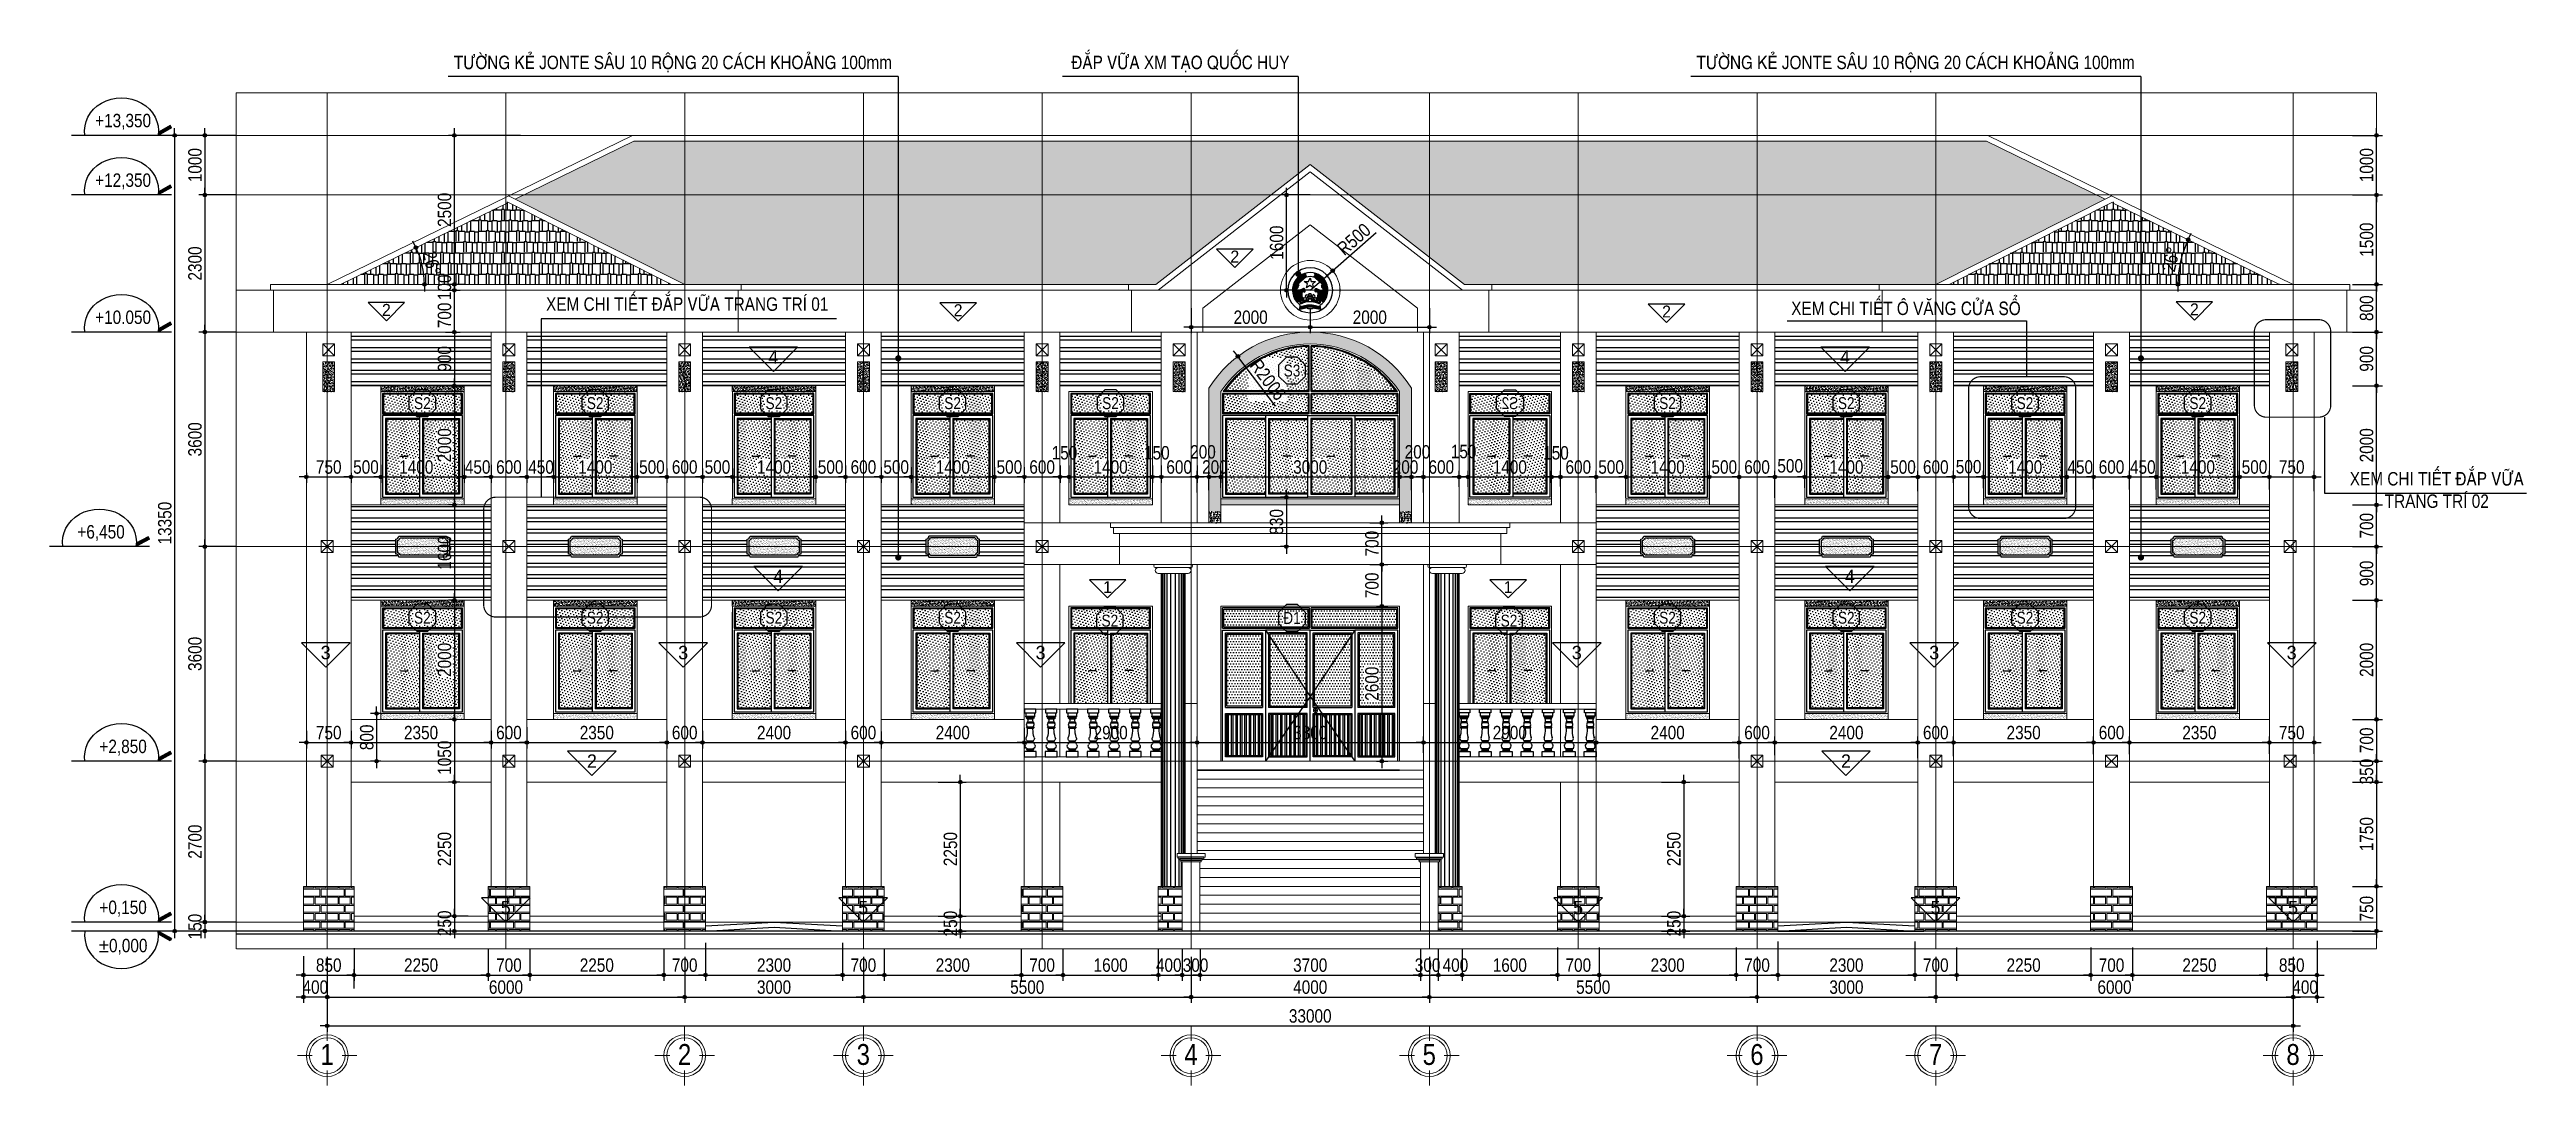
# Model space of a CAD drawing. Header units: millimetres. Extents: x 2605 to 44181, y 1776 to 19155.
import ezdxf
from ezdxf.enums import TextEntityAlignment as Align

# ---------------------------------------------------------------- set-up
doc = ezdxf.new("R2010")
doc.units = ezdxf.units.MM
doc.linetypes.add('ACAD_ISO10W100', pattern=[18, 12, -3, 0, -3])
doc.linetypes.add('DASHED2', pattern=[0.375, 0.25, -0.125])
for name, color, linetype in [('baocongtrinh', 2, 'Continuous'), ('daucat', 220, 'Continuous'), ('DIM', 1, 'Continuous'), ('DOOR', 20, 'Continuous'), ('HACTH', 8, 'Continuous'), ('HATCH', 8, 'Continuous'), ('HATCHNGOI', 22, 'Continuous'), ('KINH 1', 142, 'Continuous'), ('net cat', 4, 'Continuous'), ('netthay', 2, 'Continuous'), ('quocquy', 7, 'Continuous'), ('TAGS', 60, 'Continuous'), ('TEXT', 7, 'Continuous'), ('TUONG', 131, 'Continuous')]:
    doc.layers.add(name, color=color, linetype=linetype)
for name, color, linetype, lineweight in [('HACHT', 8, 'Continuous', 5), ('NET-THAY', 2, 'Continuous', 13), ('TEN TRUC', 3, 'Continuous', 18), ('TRUC', 24, 'Continuous', 0)]:
    doc.layers.add(name, color=color, linetype=linetype, lineweight=lineweight)
doc.styles.add('1', font='', dxfattribs={"height": 250})
doc.styles.add('AVO', font='')
doc.styles.add('HEL-CONDENSE', font='')
doc.styles.get("Standard").update_dxf_attribs({"font": 'arial.ttf'})
doc.styles.add('VNI-HELVE-CONDENSEN', font='')
doc.styles.get('1').set_extended_font_data('VNI-Helve-Condense')
doc.styles.get('AVO').set_extended_font_data('VNI-Avo')
doc.styles.get('HEL-CONDENSE').set_extended_font_data('VNI-Helve-Condense')
doc.styles.get('VNI-HELVE-CONDENSEN').set_extended_font_data('VNI-Helve-Condense')
doc.dimstyles.new('D100', dxfattribs={"dimtxt": 225, "dimasz": 1.2, "dimexe": 100, "dimexo": 0, "dimgap": 50, "dimtad": 1, "dimdec": 0, "dimzin": 13, "dimdsep": 46, "dimtxsty": 'HEL-CONDENSE', "dimblk": 'D50', "dimcen": 0, "dimclrd": 1, "dimclre": 1, "dimclrt": 7, "dimadec": 0, "dimazin": 0, "dimtfac": 1, "dimtdec": 0, "dimtmove": 0, "dimatfit": 3, "dimldrblk": 'D50', "dimfxl": 1, "dimtolj": 1, "dimtzin": 13, "dimarcsym": 0})
doc.dimstyles.get("Standard").update_dxf_attribs({"dimtxt": 0.18, "dimasz": 0.18, "dimexe": 0.18, "dimexo": 0.0625, "dimgap": 0.09, "dimtad": 0, "dimtih": 1, "dimtoh": 1, "dimdec": 4, "dimzin": 0, "dimdsep": 46, "dimtxsty": 'Standard', "dimcen": 0.09, "dimadec": 0, "dimazin": 0, "dimtfac": 1, "dimtdec": 4, "dimtofl": 0, "dimtmove": 0, "dimatfit": 3, "dimfxl": 1, "dimtolj": 1, "dimtzin": 0, "dimarcsym": 0})
pattern_1 = [(180, (-1036016.52, 306620.13), (-382.5, -180), [90, -75, 105, -45, 135, -60]), (180, (-1036106.52, 306612.63), (-382.5, -180), [75, -285, 60, -90]), (180, (-1036286.52, 306631.38), (-382.5, -180), [45, -465]), (270, (-1036016.52, 306620.13), (127.5, -180), [172.5, -547.5]), (270, (-1036106.52, 306620.13), (127.5, -180), [168.75, -551.25]), (270, (-1036181.52, 306620.13), (127.5, -180), [157.5, -562.5]), (270, (-1036286.52, 306631.38), (127.5, -180), [172.5, -547.5]), (270, (-1036331.52, 306631.38), (127.5, -180), [172.5, -547.5]), (270, (-1036466.52, 306620.13), (127.5, -180), [165, -555])]
pattern_2 = [(180, (-1291711, -283784.1), (-3e-14, -270.968), [387.35, -19.05]), (180, (-1291711, -283898.4), (-3e-14, -270.968), [387.35, -19.05]), (180, (-1291812.6, -283919.58), (-3e-14, -270.968), [184.15, -19.05]), (180, (-1291812.6, -284033.88), (-3e-14, -270.968), [184.15, -19.05]), (270, (-1291711, -283784.1), (406.4, -7e-14), [114.3, -156.6672]), (270, (-1291691.95, -283784.1), (406.4, -7e-14), [114.3, -156.6672]), (270, (-1291812.6, -283919.58), (203.2, -4e-14), [114.3, -156.6672]), (270, (-1291793.55, -283919.58), (203.2, -4e-14), [114.3, -156.6672])]
pattern_3 = [(180, (-155115.41, -494922.03), (-1e-14, -190.5), []), (180, (-155178.91, -494858.53), (-1e-14, -190.5), [])]
pattern_4 = [(37.5, (-1291710.998, -283484.096), (-1.2000235, 36.7059928), [0, -28.956, 0, -32.385, 0, -30.95625]), (7.5, (-1291711, -283484.096), (33.7142462, 53.7618825), [0, -15.621, 0, -26.0985, 0, -10.00125]), (327.5, (-1291734.43, -283484.096), (59.3244278, 0.10778885), [0, -9.525, 0, -34.29, 0, -44.7675]), (317.5, (-1291734.43, -283484.096), (57.266734, 16.7196992), [0, -4.7625, 0, -22.479, 0, -25.7175])]
pattern_5 = [(45, (-1036016.52, 306847.61), (-16.5728152, 49.7184456), [0, -46.875])]
pattern_6 = [(0, (564563.976, -397228.72), (23.4375, 46.875), [0, -46.875])]

msp = doc.modelspace()

# ---------------------------------------------------------------- texts
at = {"layer": 'TEXT', "char_height": 225, "attachment_point": 2, "style": '1'}
for s, insert in [('ÑAÉP VÖÕA XM TAÏO QUOÁC HUY ', (21586.748, 19052.26)), ('TÖÔØNG KEÛ JONTE SAÂU 10 ROÄNG 20 CAÙCH KHOAÛNG 100mm', (13068.614, 19052.26)), ('TÖÔØNG KEÛ JONTE SAÂU 10 ROÄNG 20 CAÙCH KHOAÛNG 100mm', (33927.346, 19052.26)), ('XEM CHI TIEÁT ÑAÉP VÖÕA TRANG TRÍ 01', (13307.974, 14997.184)), ('XEM CHI TIEÁT OÂ VAÊNG CÖÛA SOÅ', (33765.067, 14926.282)), ('XEM CHI TIEÁT ÑAÉP VÖÕA \\PTRANG TRÍ 02', (42675.549, 12066.384))]:
    msp.add_mtext(s, dxfattribs=dict(at, insert=insert))

# ---------------------------------------------------------------- blocks, each defined once
blk = doc.blocks.new('CAODO')
at = {"layer": 'TAGS', "linetype": 'Continuous'}
h = blk.add_hatch(color=256, dxfattribs=at)
edge = h.paths.add_edge_path()
edge.add_line((-907, 181), (-931, 138))
edge.add_line((-931, 138), (-681, 0))
edge.add_ellipse((0, 87), major_axis=(688, 0), ratio=0.890858, start_angle=182.4779, end_angle=188.1666, ccw=False)
edge.add_line((-687, 61), (-907, 181))
for p, q in [((-931, 138), (-907, 181)), ((-931, 138), (-681, 0)), ((-931, 0), (931, 0)), ((-907, 181), (-687, 61))]:
    blk.add_line(p, q, dxfattribs=at)
blk.add_ellipse((0, 87), major_axis=(688, 0), ratio=0.890858, start_param=-0.142534, end_param=3.284126, dxfattribs=at)
at = {"layer": 'TAGS', "linetype": 'Continuous', "style": 'VNI-HELVE-CONDENSEN'}
blk.add_attdef('0.000', text='', height=250, dxfattribs=at).set_placement((0, 232), align=Align.MIDDLE_CENTER)
blk = doc.blocks.new('D50')
at = {"layer": 'DIM'}
blk.add_hatch(color=256, dxfattribs=at).paths.add_polyline_path([(25, 0, 1), (-25, 0, 1)])
blk.add_line((25, 0), (100, 0), dxfattribs=at)
blk.add_circle((0, 0), 25, dxfattribs=at)
blk = doc.blocks.new('*D220')
at = {"layer": 'DEFPOINTS', "color": 0, "transparency": 16777216}
for p in [(7266, 3932), (13266, 3932), (13266, 3259)]:
    blk.add_point(p, dxfattribs=at)
at = {"layer": 'DIM', "color": 1, "lineweight": -2, "transparency": 16777216}
for p, q in [((7266, 3932), (7266, 3159)), ((13266, 3932), (13266, 3159)), ((7267, 3259), (13264, 3259))]:
    blk.add_line(p, q, dxfattribs=at)
at = {"layer": 'DIM', "color": 1, "lineweight": -2, "transparency": 16777216, "xscale": 1.199999999999999, "yscale": 1.199999999999999, "zscale": 1.199999999999999, "rotation": 180}
blk.add_blockref('D50', (7266, 3259), dxfattribs=at)
at = {"layer": 'DIM', "color": 1, "lineweight": -2, "transparency": 16777216, "xscale": 1.199999999999999, "yscale": 1.199999999999999, "zscale": 1.199999999999999}
blk.add_blockref('D50', (13266, 3259), dxfattribs=at)
at = {"layer": 'DIM', "color": 7, "transparency": 16777216, "insert": (10266, 3424), "char_height": 225, "attachment_point": 5, "style": 'HEL-CONDENSE'}
blk.add_mtext('\\A1;6000', dxfattribs=at)
blk = doc.blocks.new('*D221')
at = {"layer": 'DEFPOINTS', "color": 0, "transparency": 16777216}
for p in [(13266, 3932), (16266, 3932), (16266, 3259)]:
    blk.add_point(p, dxfattribs=at)
at = {"layer": 'DIM', "color": 1, "lineweight": -2, "transparency": 16777216}
for p, q in [((13266, 3932), (13266, 3159)), ((16266, 3932), (16266, 3159)), ((13267, 3259), (16264, 3259))]:
    blk.add_line(p, q, dxfattribs=at)
at = {"layer": 'DIM', "color": 1, "lineweight": -2, "transparency": 16777216, "xscale": 1.199999999999999, "yscale": 1.199999999999999, "zscale": 1.199999999999999, "rotation": 180}
blk.add_blockref('D50', (13266, 3259), dxfattribs=at)
at = {"layer": 'DIM', "color": 1, "lineweight": -2, "transparency": 16777216, "xscale": 1.199999999999999, "yscale": 1.199999999999999, "zscale": 1.199999999999999}
blk.add_blockref('D50', (16266, 3259), dxfattribs=at)
at = {"layer": 'DIM', "color": 7, "transparency": 16777216, "insert": (14766, 3424), "char_height": 225, "attachment_point": 5, "style": 'HEL-CONDENSE'}
blk.add_mtext('\\A1;3000', dxfattribs=at)
blk = doc.blocks.new('*D222')
at = {"layer": 'DEFPOINTS', "color": 0, "transparency": 16777216}
for p in [(16266, 3932), (21766, 3932), (21766, 3259)]:
    blk.add_point(p, dxfattribs=at)
at = {"layer": 'DIM', "color": 1, "lineweight": -2, "transparency": 16777216}
for p, q in [((16266, 3932), (16266, 3159)), ((21766, 3932), (21766, 3159)), ((16267, 3259), (21764, 3259))]:
    blk.add_line(p, q, dxfattribs=at)
at = {"layer": 'DIM', "color": 1, "lineweight": -2, "transparency": 16777216, "xscale": 1.199999999999999, "yscale": 1.199999999999999, "zscale": 1.199999999999999, "rotation": 180}
blk.add_blockref('D50', (16266, 3259), dxfattribs=at)
at = {"layer": 'DIM', "color": 1, "lineweight": -2, "transparency": 16777216, "xscale": 1.199999999999999, "yscale": 1.199999999999999, "zscale": 1.199999999999999}
blk.add_blockref('D50', (21766, 3259), dxfattribs=at)
at = {"layer": 'DIM', "color": 7, "transparency": 16777216, "insert": (19016, 3424), "char_height": 225, "attachment_point": 5, "style": 'HEL-CONDENSE'}
blk.add_mtext('\\A1;5500', dxfattribs=at)
blk = doc.blocks.new('*D223')
at = {"layer": 'DEFPOINTS', "color": 0, "transparency": 16777216}
for p in [(21766, 3932), (25766, 3932), (25766, 3259)]:
    blk.add_point(p, dxfattribs=at)
at = {"layer": 'DIM', "color": 1, "lineweight": -2, "transparency": 16777216}
for p, q in [((21766, 3932), (21766, 3159)), ((25766, 3932), (25766, 3159)), ((21767, 3259), (25764, 3259))]:
    blk.add_line(p, q, dxfattribs=at)
at = {"layer": 'DIM', "color": 1, "lineweight": -2, "transparency": 16777216, "xscale": 1.199999999999999, "yscale": 1.199999999999999, "zscale": 1.199999999999999, "rotation": 180}
blk.add_blockref('D50', (21766, 3259), dxfattribs=at)
at = {"layer": 'DIM', "color": 1, "lineweight": -2, "transparency": 16777216, "xscale": 1.199999999999999, "yscale": 1.199999999999999, "zscale": 1.199999999999999}
blk.add_blockref('D50', (25766, 3259), dxfattribs=at)
at = {"layer": 'DIM', "color": 7, "transparency": 16777216, "insert": (23766, 3424), "char_height": 225, "attachment_point": 5, "style": 'HEL-CONDENSE'}
blk.add_mtext('\\A1;4000', dxfattribs=at)
blk = doc.blocks.new('*D224')
at = {"layer": 'DEFPOINTS', "color": 0, "transparency": 16777216}
for p in [(25766, 3932), (31266, 3932), (31266, 3259)]:
    blk.add_point(p, dxfattribs=at)
at = {"layer": 'DIM', "color": 1, "lineweight": -2, "transparency": 16777216}
for p, q in [((25766, 3932), (25766, 3159)), ((31266, 3932), (31266, 3159)), ((25767, 3259), (31264, 3259))]:
    blk.add_line(p, q, dxfattribs=at)
at = {"layer": 'DIM', "color": 1, "lineweight": -2, "transparency": 16777216, "xscale": 1.199999999999999, "yscale": 1.199999999999999, "zscale": 1.199999999999999, "rotation": 180}
blk.add_blockref('D50', (25766, 3259), dxfattribs=at)
at = {"layer": 'DIM', "color": 1, "lineweight": -2, "transparency": 16777216, "xscale": 1.199999999999999, "yscale": 1.199999999999999, "zscale": 1.199999999999999}
blk.add_blockref('D50', (31266, 3259), dxfattribs=at)
at = {"layer": 'DIM', "color": 7, "transparency": 16777216, "insert": (28516, 3424), "char_height": 225, "attachment_point": 5, "style": 'HEL-CONDENSE'}
blk.add_mtext('\\A1;5500', dxfattribs=at)
blk = doc.blocks.new('*D225')
at = {"layer": 'DEFPOINTS', "color": 0, "transparency": 16777216}
for p in [(31266, 3932), (34266, 3932), (34266, 3259)]:
    blk.add_point(p, dxfattribs=at)
at = {"layer": 'DIM', "color": 1, "lineweight": -2, "transparency": 16777216}
for p, q in [((31266, 3932), (31266, 3159)), ((34266, 3932), (34266, 3159)), ((31267, 3259), (34264, 3259))]:
    blk.add_line(p, q, dxfattribs=at)
at = {"layer": 'DIM', "color": 1, "lineweight": -2, "transparency": 16777216, "xscale": 1.199999999999999, "yscale": 1.199999999999999, "zscale": 1.199999999999999, "rotation": 180}
blk.add_blockref('D50', (31266, 3259), dxfattribs=at)
at = {"layer": 'DIM', "color": 1, "lineweight": -2, "transparency": 16777216, "xscale": 1.199999999999999, "yscale": 1.199999999999999, "zscale": 1.199999999999999}
blk.add_blockref('D50', (34266, 3259), dxfattribs=at)
at = {"layer": 'DIM', "color": 7, "transparency": 16777216, "insert": (32766, 3424), "char_height": 225, "attachment_point": 5, "style": 'HEL-CONDENSE'}
blk.add_mtext('\\A1;3000', dxfattribs=at)
blk = doc.blocks.new('*D226')
at = {"layer": 'DEFPOINTS', "color": 0, "transparency": 16777216}
for p in [(34266, 3932), (40266, 3932), (40266, 3259)]:
    blk.add_point(p, dxfattribs=at)
at = {"layer": 'DIM', "color": 1, "lineweight": -2, "transparency": 16777216}
for p, q in [((34266, 3932), (34266, 3159)), ((40266, 3932), (40266, 3159)), ((34267, 3259), (40264, 3259))]:
    blk.add_line(p, q, dxfattribs=at)
at = {"layer": 'DIM', "color": 1, "lineweight": -2, "transparency": 16777216, "xscale": 1.199999999999999, "yscale": 1.199999999999999, "zscale": 1.199999999999999, "rotation": 180}
blk.add_blockref('D50', (34266, 3259), dxfattribs=at)
at = {"layer": 'DIM', "color": 1, "lineweight": -2, "transparency": 16777216, "xscale": 1.199999999999999, "yscale": 1.199999999999999, "zscale": 1.199999999999999}
blk.add_blockref('D50', (40266, 3259), dxfattribs=at)
at = {"layer": 'DIM', "color": 7, "transparency": 16777216, "insert": (37266, 3424), "char_height": 225, "attachment_point": 5, "style": 'HEL-CONDENSE'}
blk.add_mtext('\\A1;6000', dxfattribs=at)
blk = doc.blocks.new('*D227')
at = {"layer": 'DEFPOINTS', "color": 0, "transparency": 16777216}
for p in [(7266, 3932), (40266, 3932), (40266, 2776)]:
    blk.add_point(p, dxfattribs=at)
at = {"layer": 'DIM', "color": 1, "lineweight": -2, "transparency": 16777216}
for p, q in [((7266, 3932), (7266, 2676)), ((40266, 3932), (40266, 2676)), ((7267, 2776), (40264, 2776))]:
    blk.add_line(p, q, dxfattribs=at)
at = {"layer": 'DIM', "color": 1, "lineweight": -2, "transparency": 16777216, "xscale": 1.199999999999999, "yscale": 1.199999999999999, "zscale": 1.199999999999999, "rotation": 180}
blk.add_blockref('D50', (7266, 2776), dxfattribs=at)
at = {"layer": 'DIM', "color": 1, "lineweight": -2, "transparency": 16777216, "xscale": 1.199999999999999, "yscale": 1.199999999999999, "zscale": 1.199999999999999}
blk.add_blockref('D50', (40266, 2776), dxfattribs=at)
at = {"layer": 'DIM', "color": 7, "transparency": 16777216, "insert": (23766, 2940), "char_height": 225, "attachment_point": 5, "style": 'HEL-CONDENSE'}
blk.add_mtext('\\A1;33000', dxfattribs=at)
blk = doc.blocks.new('A$C206177D3')
at = {"layer": 'TEN TRUC', "ltscale": 1000}
for p, q in [((-37, 240), (-37, 490)), ((-287, -10), (-537, -10)), ((-37, -510), (-37, -260)), ((463, -10), (213, -10))]:
    blk.add_line(p, q, dxfattribs=at)
blk.add_circle((-37, -10), 350, dxfattribs=at)
at = {"layer": 'TEN TRUC', "color": 254, "ltscale": 1000}
blk.add_circle((-37, -10), 300, dxfattribs=at)
blk = doc.blocks.new('*D167')
at = {"layer": 'DEFPOINTS', "color": 0, "transparency": 16777216}
for p in [(5736, 17716), (5211, 16716), (5736, 16716)]:
    blk.add_point(p, dxfattribs=at)
at = {"layer": 'DIM', "color": 1, "lineweight": -2, "transparency": 16777216}
for p, q in [((5736, 17716), (5111, 17716)), ((5211, 17715), (5211, 16717)), ((5736, 16716), (5111, 16716))]:
    blk.add_line(p, q, dxfattribs=at)
at = {"layer": 'DIM', "color": 1, "lineweight": -2, "transparency": 16777216, "xscale": 1.199999999999999, "yscale": 1.199999999999999, "zscale": 1.199999999999999}
for p, rotation in [((5211, 17716), 90), ((5211, 16716), 270)]:
    blk.add_blockref('D50', p, dxfattribs=dict(at, rotation=rotation))
at = {"layer": 'DIM', "color": 7, "transparency": 16777216, "insert": (5047, 17216), "char_height": 225, "attachment_point": 5, "rotation": 90, "style": 'HEL-CONDENSE'}
blk.add_mtext('\\A1;1000', dxfattribs=at)
blk = doc.blocks.new('*D168')
at = {"layer": 'DEFPOINTS', "color": 0, "transparency": 16777216}
for p in [(5736, 16716), (5211, 14416), (5736, 14416)]:
    blk.add_point(p, dxfattribs=at)
at = {"layer": 'DIM', "color": 1, "lineweight": -2, "transparency": 16777216}
for p, q in [((5736, 16716), (5111, 16716)), ((5211, 16715), (5211, 14417)), ((5736, 14416), (5111, 14416))]:
    blk.add_line(p, q, dxfattribs=at)
at = {"layer": 'DIM', "color": 1, "lineweight": -2, "transparency": 16777216, "xscale": 1.199999999999999, "yscale": 1.199999999999999, "zscale": 1.199999999999999}
for p, rotation in [((5211, 16716), 90), ((5211, 14416), 270)]:
    blk.add_blockref('D50', p, dxfattribs=dict(at, rotation=rotation))
at = {"layer": 'DIM', "color": 7, "transparency": 16777216, "insert": (5047, 15566), "char_height": 225, "attachment_point": 5, "rotation": 90, "style": 'HEL-CONDENSE'}
blk.add_mtext('\\A1;2300', dxfattribs=at)
blk = doc.blocks.new('*D169')
at = {"layer": 'DEFPOINTS', "color": 0, "transparency": 16777216}
for p in [(5736, 14416), (5211, 10816), (5736, 10816)]:
    blk.add_point(p, dxfattribs=at)
at = {"layer": 'DIM', "color": 1, "lineweight": -2, "transparency": 16777216}
for p, q in [((5736, 14416), (5111, 14416)), ((5211, 14415), (5211, 10817)), ((5736, 10816), (5111, 10816))]:
    blk.add_line(p, q, dxfattribs=at)
at = {"layer": 'DIM', "color": 1, "lineweight": -2, "transparency": 16777216, "xscale": 1.199999999999999, "yscale": 1.199999999999999, "zscale": 1.199999999999999}
for p, rotation in [((5211, 14416), 90), ((5211, 10816), 270)]:
    blk.add_blockref('D50', p, dxfattribs=dict(at, rotation=rotation))
at = {"layer": 'DIM', "color": 7, "transparency": 16777216, "insert": (5047, 12616), "char_height": 225, "attachment_point": 5, "rotation": 90, "style": 'HEL-CONDENSE'}
blk.add_mtext('\\A1;3600', dxfattribs=at)
blk = doc.blocks.new('*D170')
at = {"layer": 'DEFPOINTS', "color": 0, "transparency": 16777216}
for p in [(5736, 10816), (5211, 7216), (5736, 7216)]:
    blk.add_point(p, dxfattribs=at)
at = {"layer": 'DIM', "color": 1, "lineweight": -2, "transparency": 16777216}
for p, q in [((5736, 10816), (5111, 10816)), ((5211, 10815), (5211, 7217)), ((5736, 7216), (5111, 7216))]:
    blk.add_line(p, q, dxfattribs=at)
at = {"layer": 'DIM', "color": 1, "lineweight": -2, "transparency": 16777216, "xscale": 1.199999999999999, "yscale": 1.199999999999999, "zscale": 1.199999999999999}
for p, rotation in [((5211, 10816), 90), ((5211, 7216), 270)]:
    blk.add_blockref('D50', p, dxfattribs=dict(at, rotation=rotation))
at = {"layer": 'DIM', "color": 7, "transparency": 16777216, "insert": (5047, 9016), "char_height": 225, "attachment_point": 5, "rotation": 90, "style": 'HEL-CONDENSE'}
blk.add_mtext('\\A1;3600', dxfattribs=at)
blk = doc.blocks.new('*D171')
at = {"layer": 'DEFPOINTS', "color": 0, "transparency": 16777216}
for p in [(5736, 7216), (5211, 4516), (5736, 4516)]:
    blk.add_point(p, dxfattribs=at)
at = {"layer": 'DIM', "color": 1, "lineweight": -2, "transparency": 16777216}
for p, q in [((5736, 7216), (5111, 7216)), ((5211, 7215), (5211, 4517)), ((5736, 4516), (5111, 4516))]:
    blk.add_line(p, q, dxfattribs=at)
at = {"layer": 'DIM', "color": 1, "lineweight": -2, "transparency": 16777216, "xscale": 1.199999999999999, "yscale": 1.199999999999999, "zscale": 1.199999999999999}
for p, rotation in [((5211, 7216), 90), ((5211, 4516), 270)]:
    blk.add_blockref('D50', p, dxfattribs=dict(at, rotation=rotation))
at = {"layer": 'DIM', "color": 7, "transparency": 16777216, "insert": (5047, 5866), "char_height": 225, "attachment_point": 5, "rotation": 90, "style": 'HEL-CONDENSE'}
blk.add_mtext('\\A1;2700', dxfattribs=at)
blk = doc.blocks.new('*D172')
at = {"layer": 'DEFPOINTS', "color": 0, "transparency": 16777216}
for p in [(5211, 4366), (5736, 4516), (5736, 4366)]:
    blk.add_point(p, dxfattribs=at)
at = {"layer": 'DIM', "color": 1, "lineweight": -2, "transparency": 16777216}
for p, q in [((5736, 4516), (5111, 4516)), ((5736, 4366), (5111, 4366)), ((5211, 4515), (5211, 4367))]:
    blk.add_line(p, q, dxfattribs=at)
at = {"layer": 'DIM', "color": 1, "lineweight": -2, "transparency": 16777216, "xscale": 1.199999999999999, "yscale": 1.199999999999999, "zscale": 1.199999999999999}
for p, rotation in [((5211, 4516), 90), ((5211, 4366), 270)]:
    blk.add_blockref('D50', p, dxfattribs=dict(at, rotation=rotation))
at = {"layer": 'DIM', "color": 7, "transparency": 16777216, "insert": (5047, 4441), "char_height": 225, "attachment_point": 5, "rotation": 90, "style": 'HEL-CONDENSE'}
blk.add_mtext('\\A1;150', dxfattribs=at)
blk = doc.blocks.new('*D173')
at = {"layer": 'DEFPOINTS', "color": 0, "transparency": 16777216}
for p in [(5111, 17716), (4704, 4366), (5111, 4366)]:
    blk.add_point(p, dxfattribs=at)
at = {"layer": 'DIM', "color": 1, "lineweight": -2, "transparency": 16777216}
for p, q in [((5111, 17716), (4604, 17716)), ((4704, 17715), (4704, 4367)), ((5111, 4366), (4604, 4366))]:
    blk.add_line(p, q, dxfattribs=at)
at = {"layer": 'DIM', "color": 1, "lineweight": -2, "transparency": 16777216, "xscale": 1.199999999999999, "yscale": 1.199999999999999, "zscale": 1.199999999999999}
for p, rotation in [((4704, 17716), 90), ((4704, 4366), 270)]:
    blk.add_blockref('D50', p, dxfattribs=dict(at, rotation=rotation))
at = {"layer": 'DIM', "color": 7, "transparency": 16777216, "insert": (4540, 11210), "char_height": 225, "attachment_point": 5, "rotation": 90, "style": 'HEL-CONDENSE'}
blk.add_mtext('\\A1;13350', dxfattribs=at)
blk = doc.blocks.new('A$C091321F2')
at = {"layer": 'net cat', "ltscale": 1000}
h = blk.add_hatch(dxfattribs=at)
h.set_pattern_fill('AR-SAND', color=8, scale=0.5, style=0)
h.set_pattern_definition([(142.5, (742243.832, 245510.59), (0.8367969, 25.59571604), [0, -20.1915136, 0, -22.5826139, 0, -21.58632213]), (172.5, (742243.832, 245510.59), (-23.50952, 37.4890794), [0, -10.89279024, 0, -18.19893004, 0, -6.97404253]), (212.5, (742260.17, 245510.59), (-41.36793727, 0.075163), [0, -6.6419453, 0, -23.911003, 0, -31.2171428]), (222.5, (742260.17, 245510.59), (-39.9330722, 11.658932), [0, -3.32097264, 0, -15.67499084, 0, -17.93325223])])
edge = h.paths.add_edge_path()
edge.add_ellipse((1333, 1334), major_axis=(0, 597), ratio=1, start_angle=15.33083, end_angle=131.31165)
edge.add_line((884, 940), (886, 941))
edge.add_line((886, 941), (887, 942))
edge.add_line((887, 942), (889, 943))
edge.add_line((889, 943), (891, 945))
edge.add_line((891, 945), (892, 946))
edge.add_line((892, 946), (894, 947))
edge.add_line((894, 947), (896, 948))
edge.add_line((896, 948), (897, 949))
edge.add_line((897, 949), (899, 951))
edge.add_line((899, 951), (901, 952))
edge.add_line((901, 952), (903, 953))
edge.add_line((903, 953), (904, 954))
edge.add_line((904, 954), (906, 955))
edge.add_line((906, 955), (908, 956))
edge.add_line((908, 956), (910, 957))
edge.add_line((910, 957), (911, 959))
edge.add_line((911, 959), (913, 960))
edge.add_line((913, 960), (915, 961))
edge.add_line((915, 961), (917, 962))
edge.add_line((917, 962), (918, 963))
edge.add_line((918, 963), (920, 964))
edge.add_line((920, 964), (922, 965))
edge.add_line((922, 965), (924, 966))
edge.add_line((924, 966), (925, 967))
edge.add_line((925, 967), (927, 968))
edge.add_line((927, 968), (929, 969))
edge.add_line((929, 969), (931, 970))
edge.add_line((931, 970), (933, 971))
edge.add_line((933, 971), (935, 972))
edge.add_line((935, 972), (936, 973))
edge.add_line((936, 973), (938, 974))
edge.add_line((938, 974), (940, 975))
edge.add_line((940, 975), (942, 976))
edge.add_line((942, 976), (944, 977))
edge.add_line((944, 977), (946, 978))
edge.add_line((946, 978), (948, 979))
edge.add_line((948, 979), (950, 980))
edge.add_line((950, 980), (951, 981))
edge.add_line((951, 981), (953, 981))
edge.add_line((953, 981), (955, 982))
edge.add_line((955, 982), (957, 983))
edge.add_line((957, 983), (959, 984))
edge.add_line((959, 984), (961, 985))
edge.add_line((961, 985), (963, 986))
edge.add_line((963, 986), (965, 987))
edge.add_line((965, 987), (967, 987))
edge.add_line((967, 987), (969, 988))
edge.add_line((969, 988), (970, 989))
edge.add_line((970, 989), (972, 990))
edge.add_line((972, 990), (974, 991))
edge.add_line((974, 991), (976, 991))
edge.add_line((976, 991), (978, 992))
edge.add_line((978, 992), (980, 993))
edge.add_line((980, 993), (982, 994))
edge.add_line((982, 994), (984, 994))
edge.add_line((984, 994), (986, 995))
edge.add_line((986, 995), (988, 995))
edge.add_line((988, 995), (990, 996))
edge.add_line((990, 996), (992, 997))
edge.add_line((992, 997), (994, 997))
edge.add_line((994, 997), (996, 998))
edge.add_line((996, 998), (998, 998))
edge.add_line((998, 998), (1000, 999))
edge.add_line((1000, 999), (1002, 999))
edge.add_line((1002, 999), (1004, 999))
edge.add_line((1004, 999), (1006, 1000))
edge.add_line((1006, 1000), (1008, 1000))
edge.add_line((1008, 1000), (1011, 1000))
edge.add_line((1011, 1000), (1013, 1000))
edge.add_line((1013, 1000), (1015, 1000))
edge.add_line((1015, 1000), (1017, 1001))
edge.add_line((1017, 1001), (1019, 1001))
edge.add_line((1019, 1001), (1021, 1001))
edge.add_line((1021, 1001), (1023, 1001))
edge.add_line((1023, 1001), (1025, 1000))
edge.add_line((1025, 1000), (1027, 1000))
edge.add_line((1027, 1000), (1029, 1000))
edge.add_line((1029, 1000), (1032, 1000))
edge.add_line((1032, 1000), (1034, 1000))
edge.add_line((1034, 1000), (1036, 999))
edge.add_line((1036, 999), (1038, 999))
edge.add_line((1038, 999), (1040, 998))
edge.add_line((1040, 998), (1042, 998))
edge.add_line((1042, 998), (1044, 997))
edge.add_line((1044, 997), (1046, 996))
edge.add_line((1046, 996), (1048, 996))
edge.add_line((1048, 996), (1050, 995))
edge.add_line((1050, 995), (1052, 994))
edge.add_line((1052, 994), (1054, 993))
edge.add_line((1054, 993), (1056, 992))
edge.add_line((1056, 992), (1058, 991))
edge.add_line((1058, 991), (1060, 990))
edge.add_line((1060, 990), (1062, 988))
edge.add_line((1062, 988), (1064, 987))
edge.add_line((1064, 987), (1066, 986))
edge.add_line((1066, 986), (1067, 984))
edge.add_line((1067, 984), (1069, 983))
edge.add_line((1069, 983), (1071, 981))
edge.add_line((1071, 981), (1072, 980))
edge.add_line((1072, 980), (1073, 978))
edge.add_line((1073, 978), (1075, 976))
edge.add_line((1075, 976), (1076, 975))
edge.add_line((1076, 975), (1077, 973))
edge.add_line((1077, 973), (1078, 971))
edge.add_line((1078, 971), (1078, 969))
edge.add_line((1078, 969), (1079, 967))
edge.add_line((1079, 967), (1079, 965))
edge.add_line((1079, 965), (1080, 963))
edge.add_line((1080, 963), (1080, 961))
edge.add_line((1080, 961), (1080, 959))
edge.add_line((1080, 959), (1080, 957))
edge.add_line((1080, 957), (1079, 955))
edge.add_line((1079, 955), (1079, 952))
edge.add_line((1079, 952), (1078, 950))
edge.add_line((1078, 950), (1078, 948))
edge.add_line((1078, 948), (1077, 946))
edge.add_line((1077, 946), (1076, 944))
edge.add_line((1076, 944), (1074, 943))
edge.add_line((1074, 943), (1073, 941))
edge.add_line((1073, 941), (1072, 939))
edge.add_line((1072, 939), (1070, 937))
edge.add_line((1070, 937), (1068, 936))
edge.add_line((1068, 936), (1066, 935))
edge.add_line((1066, 935), (1064, 933))
edge.add_line((1064, 933), (1062, 932))
edge.add_line((1062, 932), (1060, 931))
edge.add_line((1060, 931), (1058, 931))
edge.add_line((1058, 931), (1055, 930))
edge.add_line((1055, 930), (1053, 929))
edge.add_line((1053, 929), (1051, 929))
edge.add_line((1051, 929), (1048, 929))
edge.add_line((1048, 929), (1046, 929))
edge.add_line((1046, 929), (1044, 929))
edge.add_line((1044, 929), (1042, 929))
edge.add_line((1042, 929), (1040, 930))
edge.add_line((1040, 930), (1038, 930))
edge.add_line((1038, 930), (1036, 931))
edge.add_line((1036, 931), (1034, 932))
edge.add_line((1034, 932), (1033, 934))
edge.add_line((1033, 934), (1032, 935))
edge.add_line((1032, 935), (1030, 937))
edge.add_line((1030, 937), (1029, 938))
edge.add_line((1029, 938), (1028, 940))
edge.add_line((1028, 940), (1027, 942))
edge.add_line((1027, 942), (1026, 944))
edge.add_line((1026, 944), (1025, 946))
edge.add_line((1025, 946), (1024, 948))
edge.add_line((1024, 948), (1023, 950))
edge.add_line((1023, 950), (1022, 951))
edge.add_line((1022, 951), (1021, 953))
edge.add_line((1021, 953), (1019, 954))
edge.add_line((1019, 954), (1017, 956))
edge.add_line((1017, 956), (1015, 957))
edge.add_line((1015, 957), (1013, 957))
edge.add_line((1013, 957), (1011, 958))
edge.add_line((1011, 958), (1009, 959))
edge.add_line((1009, 959), (1007, 959))
edge.add_line((1007, 959), (1005, 959))
edge.add_line((1005, 959), (1002, 959))
edge.add_line((1002, 959), (1000, 959))
edge.add_line((1000, 959), (998, 958))
edge.add_line((998, 958), (996, 958))
edge.add_line((996, 958), (993, 957))
edge.add_line((993, 957), (991, 956))
edge.add_line((991, 956), (989, 955))
edge.add_line((989, 955), (988, 954))
edge.add_line((988, 954), (986, 952))
edge.add_line((986, 952), (984, 951))
edge.add_line((984, 951), (983, 949))
edge.add_line((983, 949), (982, 947))
edge.add_line((982, 947), (981, 945))
edge.add_line((981, 945), (980, 943))
edge.add_line((980, 943), (979, 941))
edge.add_line((979, 941), (979, 939))
edge.add_line((979, 939), (978, 937))
edge.add_line((978, 937), (978, 935))
edge.add_line((978, 935), (978, 933))
edge.add_line((978, 933), (978, 930))
edge.add_line((978, 930), (979, 928))
edge.add_line((979, 928), (979, 926))
edge.add_line((979, 926), (980, 924))
edge.add_line((980, 924), (980, 922))
edge.add_line((980, 922), (981, 920))
edge.add_line((981, 920), (982, 918))
edge.add_line((982, 918), (983, 916))
edge.add_line((983, 916), (984, 915))
edge.add_line((984, 915), (986, 913))
edge.add_line((986, 913), (987, 911))
edge.add_line((987, 911), (989, 910))
edge.add_line((989, 910), (990, 908))
edge.add_line((990, 908), (992, 907))
edge.add_line((992, 907), (994, 906))
edge.add_line((994, 906), (996, 904))
edge.add_line((996, 904), (997, 903))
edge.add_line((997, 903), (999, 902))
edge.add_line((999, 902), (1001, 901))
edge.add_line((1001, 901), (1003, 900))
edge.add_line((1003, 900), (1005, 899))
edge.add_line((1005, 899), (1007, 899))
edge.add_line((1007, 899), (1009, 898))
edge.add_line((1009, 898), (1011, 898))
edge.add_line((1011, 898), (1013, 897))
edge.add_line((1013, 897), (1015, 897))
edge.add_line((1015, 897), (1018, 897))
edge.add_line((1018, 897), (1020, 896))
edge.add_line((1020, 896), (1022, 896))
edge.add_line((1022, 896), (1024, 896))
edge.add_line((1024, 896), (1026, 896))
edge.add_line((1026, 896), (1028, 896))
edge.add_line((1028, 896), (1030, 896))
edge.add_line((1030, 896), (1032, 896))
edge.add_line((1032, 896), (1035, 897))
edge.add_line((1035, 897), (1037, 897))
edge.add_line((1037, 897), (1039, 897))
edge.add_line((1039, 897), (1041, 898))
edge.add_line((1041, 898), (1043, 898))
edge.add_line((1043, 898), (1045, 899))
edge.add_line((1045, 899), (1047, 899))
edge.add_line((1047, 899), (1049, 900))
edge.add_line((1049, 900), (1051, 900))
edge.add_line((1051, 900), (1053, 901))
edge.add_line((1053, 901), (1055, 901))
edge.add_line((1055, 901), (1057, 902))
edge.add_line((1057, 902), (1059, 903))
edge.add_line((1059, 903), (1061, 903))
edge.add_line((1061, 903), (1063, 904))
edge.add_line((1063, 904), (1065, 905))
edge.add_line((1065, 905), (1067, 906))
edge.add_line((1067, 906), (1069, 906))
edge.add_line((1069, 906), (1071, 907))
edge.add_line((1071, 907), (1073, 908))
edge.add_line((1073, 908), (1075, 909))
edge.add_line((1075, 909), (1077, 910))
edge.add_line((1077, 910), (1079, 910))
edge.add_line((1079, 910), (1081, 911))
edge.add_line((1081, 911), (1082, 912))
edge.add_line((1082, 912), (1084, 913))
edge.add_line((1084, 913), (1086, 914))
edge.add_line((1086, 914), (1088, 915))
edge.add_line((1088, 915), (1090, 915))
edge.add_line((1090, 915), (1092, 916))
edge.add_line((1092, 916), (1094, 917))
edge.add_line((1094, 917), (1096, 918))
edge.add_line((1096, 918), (1098, 919))
edge.add_line((1098, 919), (1100, 919))
edge.add_line((1100, 919), (1102, 920))
edge.add_line((1102, 920), (1104, 921))
edge.add_line((1104, 921), (1105, 922))
edge.add_line((1105, 922), (1107, 923))
edge.add_line((1107, 923), (1109, 923))
edge.add_line((1109, 923), (1111, 924))
edge.add_ellipse((1329, 989), major_axis=(-160, 160), ratio=1, start_angle=53.96478, end_angle=61.50447, ccw=False)
edge.add_line((1105, 953), (1134, 958))
edge.add_ellipse((1329, 989), major_axis=(0, 197), ratio=1, start_angle=81.06633, end_angle=98.99589, ccw=False)
edge.add_line((1134, 1019), (1105, 1024))
edge.add_ellipse((1329, 989), major_axis=(-160, 160), ratio=1, start_angle=26.64255, end_angle=36.03522, ccw=False)
edge.add_line((1113, 1060), (1110, 1062))
edge.add_line((1110, 1062), (1106, 1063))
edge.add_line((1106, 1063), (1103, 1065))
edge.add_line((1103, 1065), (1099, 1067))
edge.add_line((1099, 1067), (1096, 1069))
edge.add_line((1096, 1069), (1093, 1071))
edge.add_line((1093, 1071), (1090, 1073))
edge.add_line((1090, 1073), (1087, 1075))
edge.add_line((1087, 1075), (1084, 1078))
edge.add_line((1084, 1078), (1082, 1080))
edge.add_line((1082, 1080), (1079, 1083))
edge.add_line((1079, 1083), (1077, 1085))
edge.add_line((1077, 1085), (1075, 1088))
edge.add_line((1075, 1088), (1073, 1091))
edge.add_line((1073, 1091), (1071, 1094))
edge.add_line((1071, 1094), (1070, 1098))
edge.add_line((1070, 1098), (1068, 1101))
edge.add_line((1068, 1101), (1067, 1105))
edge.add_line((1067, 1105), (1066, 1108))
edge.add_line((1066, 1108), (1065, 1112))
edge.add_line((1065, 1112), (1065, 1116))
edge.add_line((1065, 1116), (1064, 1119))
edge.add_line((1064, 1119), (1063, 1123))
edge.add_line((1063, 1123), (1063, 1127))
edge.add_line((1063, 1127), (1062, 1131))
edge.add_line((1062, 1131), (1062, 1135))
edge.add_line((1062, 1135), (1062, 1139))
edge.add_line((1062, 1139), (1062, 1143))
edge.add_line((1062, 1143), (1061, 1147))
edge.add_line((1061, 1147), (1061, 1151))
edge.add_line((1061, 1151), (1061, 1155))
edge.add_line((1061, 1155), (1061, 1159))
edge.add_line((1061, 1159), (1061, 1163))
edge.add_line((1061, 1163), (1061, 1167))
edge.add_line((1061, 1167), (1060, 1170))
edge.add_line((1060, 1170), (1060, 1174))
edge.add_line((1060, 1174), (1060, 1178))
edge.add_line((1060, 1178), (1060, 1181))
edge.add_line((1060, 1181), (1060, 1185))
edge.add_line((1060, 1185), (1060, 1188))
edge.add_line((1060, 1188), (1060, 1192))
edge.add_line((1060, 1192), (1059, 1196))
edge.add_line((1059, 1196), (1059, 1199))
edge.add_line((1059, 1199), (1060, 1203))
edge.add_line((1060, 1203), (1060, 1207))
edge.add_line((1060, 1207), (1060, 1211))
edge.add_line((1060, 1211), (1060, 1215))
edge.add_line((1060, 1215), (1060, 1220))
edge.add_line((1060, 1220), (1061, 1224))
edge.add_line((1061, 1224), (1062, 1229))
edge.add_line((1062, 1229), (1062, 1234))
edge.add_line((1062, 1234), (1063, 1239))
edge.add_line((1063, 1239), (1064, 1244))
edge.add_line((1064, 1244), (1065, 1248))
edge.add_line((1065, 1248), (1066, 1253))
edge.add_line((1066, 1253), (1067, 1258))
edge.add_line((1067, 1258), (1069, 1263))
edge.add_line((1069, 1263), (1070, 1267))
edge.add_line((1070, 1267), (1072, 1271))
edge.add_line((1072, 1271), (1074, 1275))
edge.add_line((1074, 1275), (1076, 1279))
edge.add_line((1076, 1279), (1078, 1282))
edge.add_line((1078, 1282), (1080, 1285))
edge.add_line((1080, 1285), (1082, 1287))
edge.add_line((1082, 1287), (1084, 1289))
edge.add_line((1084, 1289), (1087, 1290))
edge.add_line((1087, 1290), (1090, 1291))
edge.add_line((1090, 1291), (1092, 1291))
edge.add_line((1092, 1291), (1095, 1291))
edge.add_line((1095, 1291), (1098, 1290))
edge.add_line((1098, 1290), (1102, 1288))
edge.add_line((1102, 1288), (1105, 1286))
edge.add_line((1105, 1286), (1108, 1284))
edge.add_line((1108, 1284), (1112, 1281))
edge.add_line((1112, 1281), (1115, 1279))
edge.add_line((1115, 1279), (1119, 1277))
edge.add_line((1119, 1277), (1122, 1274))
edge.add_line((1122, 1274), (1126, 1273))
edge.add_line((1126, 1273), (1130, 1272))
edge.add_line((1130, 1272), (1133, 1271))
edge.add_line((1133, 1271), (1137, 1271))
edge.add_line((1137, 1271), (1140, 1272))
edge.add_line((1140, 1272), (1144, 1274))
edge.add_line((1144, 1274), (1147, 1276))
edge.add_line((1147, 1276), (1150, 1279))
edge.add_line((1150, 1279), (1153, 1282))
edge.add_line((1153, 1282), (1155, 1286))
edge.add_line((1155, 1286), (1157, 1289))
edge.add_line((1157, 1289), (1158, 1293))
edge.add_line((1158, 1293), (1159, 1297))
edge.add_line((1159, 1297), (1160, 1301))
edge.add_line((1160, 1301), (1160, 1305))
edge.add_line((1160, 1305), (1159, 1309))
edge.add_line((1159, 1309), (1159, 1312))
edge.add_line((1159, 1312), (1159, 1316))
edge.add_line((1159, 1316), (1158, 1320))
edge.add_line((1158, 1320), (1158, 1324))
edge.add_line((1158, 1324), (1158, 1328))
edge.add_line((1158, 1328), (1158, 1332))
edge.add_line((1158, 1332), (1158, 1335))
edge.add_line((1158, 1335), (1159, 1339))
edge.add_line((1159, 1339), (1159, 1343))
edge.add_line((1159, 1343), (1159, 1347))
edge.add_line((1159, 1347), (1159, 1351))
edge.add_line((1159, 1351), (1159, 1355))
edge.add_line((1159, 1355), (1158, 1358))
edge.add_line((1158, 1358), (1157, 1362))
edge.add_line((1157, 1362), (1156, 1366))
edge.add_line((1156, 1366), (1155, 1369))
edge.add_line((1155, 1369), (1153, 1373))
edge.add_line((1153, 1373), (1151, 1376))
edge.add_line((1151, 1376), (1148, 1379))
edge.add_line((1148, 1379), (1146, 1382))
edge.add_line((1146, 1382), (1143, 1385))
edge.add_line((1143, 1385), (1140, 1387))
edge.add_line((1140, 1387), (1136, 1390))
edge.add_line((1136, 1390), (1133, 1391))
edge.add_line((1133, 1391), (1130, 1393))
edge.add_line((1130, 1393), (1126, 1394))
edge.add_line((1126, 1394), (1123, 1395))
edge.add_line((1123, 1395), (1119, 1395))
edge.add_line((1119, 1395), (1116, 1395))
edge.add_line((1116, 1395), (1112, 1395))
edge.add_line((1112, 1395), (1109, 1394))
edge.add_line((1109, 1394), (1105, 1393))
edge.add_line((1105, 1393), (1102, 1392))
edge.add_line((1102, 1392), (1098, 1391))
edge.add_line((1098, 1391), (1095, 1390))
edge.add_line((1095, 1390), (1091, 1388))
edge.add_line((1091, 1388), (1088, 1386))
edge.add_line((1088, 1386), (1084, 1384))
edge.add_line((1084, 1384), (1080, 1382))
edge.add_line((1080, 1382), (1077, 1380))
edge.add_line((1077, 1380), (1073, 1378))
edge.add_line((1073, 1378), (1069, 1376))
edge.add_line((1069, 1376), (1066, 1374))
edge.add_line((1066, 1374), (1062, 1372))
edge.add_line((1062, 1372), (1058, 1370))
edge.add_line((1058, 1370), (1055, 1368))
edge.add_line((1055, 1368), (1051, 1366))
edge.add_line((1051, 1366), (1047, 1364))
edge.add_line((1047, 1364), (1043, 1362))
edge.add_line((1043, 1362), (1040, 1361))
edge.add_line((1040, 1361), (1036, 1359))
edge.add_line((1036, 1359), (1032, 1358))
edge.add_line((1032, 1358), (1028, 1357))
edge.add_line((1028, 1357), (1024, 1356))
edge.add_line((1024, 1356), (1021, 1355))
edge.add_line((1021, 1355), (1017, 1354))
edge.add_line((1017, 1354), (1013, 1353))
edge.add_line((1013, 1353), (1009, 1352))
edge.add_line((1009, 1352), (1006, 1351))
edge.add_line((1006, 1351), (1002, 1350))
edge.add_line((1002, 1350), (998, 1349))
edge.add_line((998, 1349), (995, 1348))
edge.add_line((995, 1348), (991, 1346))
edge.add_line((991, 1346), (988, 1345))
edge.add_line((988, 1345), (985, 1343))
edge.add_line((985, 1343), (981, 1342))
edge.add_line((981, 1342), (978, 1340))
edge.add_line((978, 1340), (975, 1338))
edge.add_line((975, 1338), (972, 1335))
edge.add_line((972, 1335), (969, 1333))
edge.add_line((969, 1333), (966, 1330))
edge.add_line((966, 1330), (963, 1327))
edge.add_line((963, 1327), (961, 1324))
edge.add_line((961, 1324), (958, 1321))
edge.add_line((958, 1321), (955, 1318))
edge.add_line((955, 1318), (952, 1315))
edge.add_line((952, 1315), (949, 1313))
edge.add_line((949, 1313), (946, 1310))
edge.add_line((946, 1310), (943, 1308))
edge.add_line((943, 1308), (940, 1306))
edge.add_line((940, 1306), (937, 1305))
edge.add_line((937, 1305), (933, 1304))
edge.add_line((933, 1304), (930, 1304))
edge.add_line((930, 1304), (926, 1304))
edge.add_line((926, 1304), (922, 1304))
edge.add_line((922, 1304), (918, 1305))
edge.add_line((918, 1305), (915, 1307))
edge.add_line((915, 1307), (911, 1308))
edge.add_line((911, 1308), (907, 1310))
edge.add_line((907, 1310), (904, 1313))
edge.add_line((904, 1313), (901, 1315))
edge.add_line((901, 1315), (898, 1318))
edge.add_line((898, 1318), (895, 1322))
edge.add_line((895, 1322), (893, 1325))
edge.add_line((893, 1325), (891, 1329))
edge.add_line((891, 1329), (889, 1332))
edge.add_line((889, 1332), (887, 1336))
edge.add_line((887, 1336), (886, 1340))
edge.add_line((886, 1340), (885, 1344))
edge.add_line((885, 1344), (884, 1349))
edge.add_line((884, 1349), (884, 1353))
edge.add_line((884, 1353), (883, 1357))
edge.add_line((883, 1357), (883, 1362))
edge.add_line((883, 1362), (884, 1366))
edge.add_line((884, 1366), (884, 1370))
edge.add_line((884, 1370), (885, 1374))
edge.add_line((885, 1374), (886, 1378))
edge.add_line((886, 1378), (887, 1382))
edge.add_line((887, 1382), (889, 1386))
edge.add_line((889, 1386), (891, 1390))
edge.add_line((891, 1390), (893, 1393))
edge.add_line((893, 1393), (896, 1396))
edge.add_line((896, 1396), (899, 1399))
edge.add_line((899, 1399), (902, 1402))
edge.add_line((902, 1402), (905, 1405))
edge.add_line((905, 1405), (908, 1407))
edge.add_line((908, 1407), (912, 1410))
edge.add_line((912, 1410), (915, 1412))
edge.add_line((915, 1412), (918, 1414))
edge.add_line((918, 1414), (921, 1416))
edge.add_line((921, 1416), (924, 1419))
edge.add_line((924, 1419), (927, 1421))
edge.add_line((927, 1421), (929, 1424))
edge.add_line((929, 1424), (931, 1426))
edge.add_line((931, 1426), (933, 1429))
edge.add_line((933, 1429), (934, 1433))
edge.add_line((934, 1433), (934, 1436))
edge.add_line((934, 1436), (934, 1439))
edge.add_line((934, 1439), (934, 1443))
edge.add_line((934, 1443), (934, 1447))
edge.add_line((934, 1447), (934, 1451))
edge.add_line((934, 1451), (934, 1455))
edge.add_line((934, 1455), (934, 1459))
edge.add_line((934, 1459), (934, 1463))
edge.add_line((934, 1463), (935, 1467))
edge.add_line((935, 1467), (935, 1471))
edge.add_line((935, 1471), (937, 1475))
edge.add_line((937, 1475), (939, 1479))
edge.add_line((939, 1479), (941, 1483))
edge.add_line((941, 1483), (943, 1487))
edge.add_line((943, 1487), (946, 1491))
edge.add_line((946, 1491), (949, 1494))
edge.add_line((949, 1494), (951, 1497))
edge.add_line((951, 1497), (953, 1500))
edge.add_line((953, 1500), (955, 1503))
edge.add_line((955, 1503), (956, 1505))
edge.add_line((956, 1505), (957, 1507))
edge.add_line((957, 1507), (956, 1508))
edge.add_line((956, 1508), (955, 1509))
edge.add_line((955, 1509), (954, 1510))
edge.add_line((954, 1510), (952, 1510))
edge.add_line((952, 1510), (949, 1510))
edge.add_line((949, 1510), (946, 1510))
edge.add_line((946, 1510), (942, 1509))
edge.add_line((942, 1509), (938, 1508))
edge.add_line((938, 1508), (933, 1507))
edge.add_line((933, 1507), (928, 1506))
edge.add_line((928, 1506), (923, 1505))
edge.add_line((923, 1505), (918, 1504))
edge.add_line((918, 1504), (912, 1502))
edge.add_line((912, 1502), (906, 1500))
edge.add_line((906, 1500), (900, 1499))
edge.add_line((900, 1499), (894, 1497))
edge.add_ellipse((1322, 1334), major_axis=(0, 458), ratio=1, start_angle=372.76286, end_angle=429.04953, ccw=False)
edge.add_line((1221, 1780), (1164, 1833))
edge.add_line((1164, 1833), (1175, 1910))
h = blk.add_hatch(dxfattribs=at)
h.set_pattern_fill('AR-SAND', color=8, scale=0.5, style=0)
h.set_pattern_definition([(37.5, (-739588.525, 245510.59), (-0.8367969, 25.59571604), [0, -20.1915136, 0, -22.5826139, 0, -21.58632213]), (7.5, (-739588.525, 245510.59), (23.50952, 37.4890794), [0, -10.89279024, 0, -18.19893004, 0, -6.97404253]), (327.5, (-739604.864, 245510.59), (41.36793727, 0.075163), [0, -6.6419453, 0, -23.911003, 0, -31.2171428]), (317.5, (-739604.864, 245510.59), (39.9330722, 11.658932), [0, -3.32097264, 0, -15.67499084, 0, -17.93325223])])
edge = h.paths.add_edge_path()
edge.add_line((1479, 1913), (1491, 1833))
edge.add_line((1491, 1833), (1434, 1780))
edge.add_ellipse((1333, 1334), major_axis=(0, 458), ratio=1, start_angle=290.90635, end_angle=347.19302, ccw=False)
edge.add_spline(control_points=[(1761, 1497), (1729, 1506), (1677, 1521), (1731, 1472), (1710, 1422), (1781, 1399), (1774, 1316), (1713, 1296), (1680, 1352), (1606, 1351), (1541, 1415), (1491, 1366), (1500, 1327), (1492, 1293), (1523, 1256), (1575, 1320), (1599, 1221), (1593, 1162), (1594, 1089), (1558, 1067), (1542, 1060)], knot_values=[31.359171, 31.359171, 31.359171, 31.359171, 91.313937, 126.571883, 171.250302, 216.301634, 297.034634, 327.897747, 374.564475, 447.003241, 534.832427, 570.792371, 613.204751, 640.737483, 670.702449, 715.261527, 788.212722, 843.278187, 916.403395, 965.464035, 965.464035, 965.464035, 965.464035], degree=3, periodic=0)
edge.add_ellipse((1327, 989), major_axis=(-20, 226), ratio=1, start_angle=273.87919, end_angle=283.27185, ccw=False)
edge.add_line((1551, 1024), (1521, 1019))
edge.add_ellipse((1327, 989), major_axis=(0, 197), ratio=1, start_angle=260.98743, end_angle=278.91699, ccw=False)
edge.add_line((1521, 958), (1551, 953))
edge.add_ellipse((1327, 989), major_axis=(-160, 160), ratio=1, start_angle=208.49553, end_angle=216.03522, ccw=False)
edge.add_spline(control_points=[(1544, 924), (1555, 920), (1574, 912), (1608, 897), (1650, 892), (1682, 924), (1671, 960), (1632, 961), (1625, 923), (1581, 931), (1570, 972), (1609, 1003), (1657, 1001), (1697, 984), (1727, 970), (1751, 954), (1767, 943), (1776, 936), (1779, 933)], knot_values=[952.038707, 952.038707, 952.038707, 952.038707, 985.133163, 1010.981145, 1061.420247, 1095.658359, 1121.305956, 1152.009055, 1175.715914, 1211.075056, 1238.792183, 1279.092469, 1331.770999, 1369.241383, 1403.560476, 1428.552776, 1449.548183, 1461.55423, 1461.55423, 1461.55423, 1461.55423], degree=3, periodic=0)
edge.add_ellipse((1333, 1332), major_axis=(0, 599), ratio=1, start_angle=228.18834, end_angle=345.87419)
at = {"layer": 'NET-THAY'}
blk.add_circle((1333, 1334), 1000, dxfattribs=at)
at = {"layer": 'quocquy', "color": 8, "ltscale": 1000}
for p, q in [((1176, 1910), (1173, 1834)), ((1173, 1834), (1224, 1778)), ((1271, 1631), (1326, 1757)), ((1326, 1757), (1368, 1630)), ((1491, 1833), (1434, 1780)), ((1479, 1913), (1491, 1833)), ((979, 691), (1001, 837)), ((994, 793), (1241, 845)), ((1131, 1010), (1101, 1014)), ((1132, 961), (1102, 957)), ((1149, 1072), (1121, 1085)), ((1132, 1631), (1271, 1631)), ((1247, 1551), (1132, 1631)), ((1185, 1126), (1164, 1146)), ((1205, 1416), (1247, 1551)), ((1324, 1491), (1205, 1416)), ((1238, 1164), (1224, 1191)), ((1241, 845), (1399, 845)), ((1294, 1183), (1289, 1212)), ((1441, 1409), (1324, 1491)), ((1361, 1182), (1366, 1212)), ((1368, 1630), (1511, 1630)), ((1399, 845), (1664, 794)), ((1511, 1630), (1405, 1544)), ((1405, 1544), (1441, 1409)), ((1416, 1164), (1430, 1191)), ((1474, 1119), (1496, 1139)), ((1501, 1079), (1528, 1093)), ((1521, 1019), (1551, 1024)), ((1521, 958), (1551, 953)), ((1659, 834), (1674, 691)), ((1256, 741), (979, 691)), ((984, 727), (1245, 779)), ((989, 760), (1244, 814)), ((1244, 814), (1398, 814)), ((1245, 779), (1393, 779)), ((1256, 715), (1256, 741)), ((1410, 715), (1256, 715)), ((1393, 779), (1670, 740)), ((1398, 814), (1667, 766)), ((1410, 740), (1410, 715)), ((1674, 691), (1410, 740))]:
    blk.add_line(p, q, dxfattribs=at)
for centre, major_axis, start_param, end_param in [((1333, 1334), (-1, 754), 4.711453, 10.994638), ((1333, 1334), (1, 597), 3.721359, 8.836114), ((1333, 1334), (0, 458), -1.205946, 1.205945), ((1327, 989), (-9, 227), 1.09306, 1.422558), ((1327, 989), (-16, 226), 1.640097, 1.795908), ((1327, 989), (3, 197), 1.477703, 1.727025), ((1327, 989), (14, 196), 0.873964, 1.203482), ((1327, 989), (1, 154), 4.427748, 8.147784), ((1327, 989), (-8, 227), 0.433981, 0.76661), ((1327, 989), (1, 133), 4.429098, 8.167948), ((1327, 989), (1.2, 83), 4.377997, 8.231034), ((1327, 989), (4, 197), 0.185397, 0.488701), ((1327, 989), (1.4, 58.9), 4.275063, 8.35625), ((1327, 989), (0, 227), -0.177412, 0.163296), ((1327, 989), (0, 197), -0.472349, -0.174288), ((1327, 989), (7, 227), -0.814791, -0.44453), ((1327, 989), (-17, 196), -1.179828, -0.930077), ((1327, 989), (0, 197), 4.555264, 4.868193), ((1327, 989), (20, 226), -1.326205, -1.005366), ((1327, 989), (-160, 160), 3.638933, 3.770526)]:
    blk.add_ellipse(centre, major_axis=major_axis, ratio=1, start_param=start_param, end_param=end_param, dxfattribs=at)
for points, knots in [([(1113, 1066), (1097, 1071), (1060, 1089), (1062, 1163), (1056, 1221), (1081, 1320), (1132, 1256), (1164, 1293), (1155, 1327), (1165, 1366), (1114, 1415), (1050, 1351), (975, 1352), (943, 1296), (881, 1316), (875, 1399), (945, 1423), (924, 1472), (976, 1519), (931, 1505), (905, 1497)], [24.083824, 24.083824, 24.083824, 24.083824, 69.662819, 142.788027, 197.853492, 270.804687, 315.363765, 345.328731, 372.861463, 415.273843, 451.233787, 539.062973, 611.501738, 658.168467, 689.03158, 769.76458, 814.815912, 859.494331, 894.752277, 944.753523, 944.753523, 944.753523, 944.753523]), ([(887, 933), (907, 944), (948, 966), (1003, 996), (1050, 993), (1084, 984), (1093, 953), (1075, 926), (1038, 921), (1019, 943), (1000, 958), (974, 946), (986, 914), (1012, 871), (1070, 902), (1122, 930), (1181, 945), (1250, 963), (1307, 961), (1363, 964), (1416, 961), (1475, 944), (1529, 932), (1570, 913), (1608, 897), (1650, 892), (1682, 924), (1671, 960), (1632, 961), (1625, 923), (1581, 931), (1570, 972), (1609, 1003), (1657, 1001), (1697, 984), (1727, 970), (1751, 954), (1767, 943), (1776, 936), (1779, 933)], [12.356572, 12.356572, 12.356572, 12.356572, 76.561779, 147.756145, 183.040057, 214.684324, 237.370085, 264.209268, 297.116828, 329.72716, 342.404549, 362.392622, 389.748389, 423.87237, 494.546843, 528.580109, 602.522516, 664.794874, 732.247481, 765.257991, 826.818152, 883.199234, 940.128653, 985.133163, 1010.981145, 1061.420247, 1095.658359, 1121.305956, 1152.009055, 1175.715914, 1211.075056, 1238.792183, 1279.092469, 1331.770999, 1369.241383, 1403.560476, 1428.552776, 1449.548183, 1461.55423, 1461.55423, 1461.55423, 1461.55423]), ([(1542, 1060), (1558, 1067), (1594, 1089), (1593, 1162), (1599, 1221), (1575, 1320), (1523, 1256), (1492, 1293), (1500, 1327), (1491, 1366), (1541, 1415), (1606, 1351), (1680, 1352), (1713, 1296), (1774, 1316), (1781, 1399), (1710, 1422), (1731, 1472), (1677, 1521), (1729, 1506), (1761, 1497)], [31.359171, 31.359171, 31.359171, 31.359171, 80.419811, 153.54502, 208.610484, 281.56168, 326.120757, 356.085723, 383.618455, 426.030835, 461.990779, 549.819966, 622.258731, 668.92546, 699.788572, 780.521572, 825.572905, 870.251324, 905.509269, 965.464035, 965.464035, 965.464035, 965.464035])]:
    blk.add_open_spline(points, degree=3, knots=knots, dxfattribs=at)
blk = doc.blocks.new('*D158')
at = {"layer": 'DEFPOINTS', "color": 0, "transparency": 16777216}
for p in [(6866, 3932), (7266, 3932), (6866, 3259)]:
    blk.add_point(p, dxfattribs=at)
at = {"layer": 'DIM', "color": 1, "lineweight": -2, "transparency": 16777216}
for p, q in [((6866, 3932), (6866, 3159)), ((7266, 3932), (7266, 3159)), ((7264, 3259), (6867, 3259))]:
    blk.add_line(p, q, dxfattribs=at)
at = {"layer": 'DIM', "color": 1, "lineweight": -2, "transparency": 16777216, "xscale": 1.199999999999999, "yscale": 1.199999999999999, "zscale": 1.199999999999999, "rotation": 180}
blk.add_blockref('D50', (6866, 3259), dxfattribs=at)
at = {"layer": 'DIM', "color": 1, "lineweight": -2, "transparency": 16777216, "xscale": 1.199999999999999, "yscale": 1.199999999999999, "zscale": 1.199999999999999}
blk.add_blockref('D50', (7266, 3259), dxfattribs=at)
at = {"layer": 'DIM', "color": 7, "transparency": 16777216, "insert": (7066, 3424), "char_height": 225, "attachment_point": 5, "style": 'HEL-CONDENSE'}
blk.add_mtext('\\A1;400', dxfattribs=at)
blk = doc.blocks.new('*D159')
at = {"layer": 'DEFPOINTS', "color": 0, "transparency": 16777216}
for p in [(40266, 3932), (40666, 3932), (40266, 3259)]:
    blk.add_point(p, dxfattribs=at)
at = {"layer": 'HATCHNGOI', "color": 1, "lineweight": -2, "transparency": 16777216}
for p, q in [((40266, 3932), (40266, 3159)), ((40666, 3932), (40666, 3159)), ((40664, 3259), (40267, 3259))]:
    blk.add_line(p, q, dxfattribs=at)
at = {"layer": 'HATCHNGOI', "color": 1, "lineweight": -2, "transparency": 16777216, "xscale": 1.199999999999999, "yscale": 1.199999999999999, "zscale": 1.199999999999999, "rotation": 180}
blk.add_blockref('D50', (40266, 3259), dxfattribs=at)
at = {"layer": 'HATCHNGOI', "color": 1, "lineweight": -2, "transparency": 16777216, "xscale": 1.199999999999999, "yscale": 1.199999999999999, "zscale": 1.199999999999999}
blk.add_blockref('D50', (40666, 3259), dxfattribs=at)
at = {"layer": 'HATCHNGOI', "color": 7, "transparency": 16777216, "insert": (40466, 3424), "char_height": 225, "attachment_point": 5, "style": 'HEL-CONDENSE'}
blk.add_mtext('\\A1;400', dxfattribs=at)
blk = doc.blocks.new('KH-CUADI')
at = {"layer": 'TAGS'}
blk.add_lwpolyline([(-124, 300), (-300, 124), (-300, -124), (-124, -300), (124, -300), (300, -124), (300, 124), (124, 300)], close=True, dxfattribs=at)
at = {"layer": 'TAGS', "style": 'VNI-HELVE-CONDENSEN'}
blk.add_attdef('D', text='', height=300, dxfattribs=at).set_placement((0, 0), align=Align.MIDDLE)
blk = doc.blocks.new('A$C5F62150E')
at = {"layer": 'KINH 1'}
h = blk.add_hatch(dxfattribs=at)
h.set_pattern_fill('DOTS', color=256, scale=750, angle=45, style=0)
h.set_pattern_definition([(45, (0, 0), (-16.5728, 49.71845), [0, -46.875])])
h.paths.add_polyline_path([(2529, 1072), (1219, 1072), (1219, 762), (2529, 762)])
h.paths.add_polyline_path([(1824, 652), (1269, 652), (1269, -588), (1824, -588)])
h.paths.add_polyline_path([(2479, 652), (1889, 652), (1889, -588), (2479, -588)])
at = {"layer": 'DOOR'}
for p, q in [((2544, 747), (2544, 1087)), ((2544, 717), (1204, 717)), ((1824, 667), (1254, 667)), ((1254, 667), (1254, -603)), ((1824, 717), (1824, -653)), ((1874, 667), (1874, -603)), ((1874, 667), (2494, 667)), ((2494, 667), (2494, -603)), ((1254, -603), (1824, -603)), ((2494, -603), (1874, -603))]:
    blk.add_line(p, q, dxfattribs=at)
at = {"layer": 'DOOR', "color": 8}
for p, q in [((1824, 652), (1269, 652)), ((1269, 652), (1269, -588)), ((1889, 652), (1889, -588)), ((1889, 652), (2479, 652)), ((2479, 652), (2479, -588)), ((1269, -588), (1824, -588)), ((2479, -588), (1889, -588))]:
    blk.add_line(p, q, dxfattribs=at)
at = {"layer": 'DOOR'}
for points in [[(2544, 1087), (1204, 1087), (1204, 747), (2544, 747)], [(1204, 717), (1204, -653), (2544, -653), (2544, 717)], [(1502, 32), (1632, 32), (1619, 53)], [(2246, 32), (2116, 32), (2129, 53)]]:
    blk.add_lwpolyline(points, dxfattribs=at)
at = {"layer": 'DOOR', "color": 8}
blk.add_lwpolyline([(2529, 762), (2529, 1072), (1219, 1072), (1219, 762), (2529, 762)], close=True, dxfattribs=at)
at = {"layer": 'NET-THAY'}
for p, q in [((1174, 1117), (2574, 1117)), ((2574, -683), (2574, 1117)), ((1174, -683), (2574, -683))]:
    blk.add_line(p, q, dxfattribs=at)
blk.add_lwpolyline([(1174, 1117), (1174, -683)], dxfattribs=at)
at = {"layer": 'TAGS', "linetype": 'Continuous'}
ref = blk.add_blockref('KH-CUADI', (1871, 924), dxfattribs=dict(at, xscale=0.75, yscale=0.75, zscale=0.75, rotation=180))
ref.add_attrib('D', 'S2', dxfattribs={"color": 7, "height": 200, "style": 'VNI-HELVE-CONDENSEN'}).set_placement((1871, 924), align=Align.MIDDLE)
blk = doc.blocks.new('A$C316E34DD')
at = {"layer": 'HATCH', "ltscale": 100}
for p, q in [((-1700, -1131), (-1700, -600)), ((-1553, -1131), (-1700, -1131)), ((-326, -1321), (-1548, -1321)), ((-310, -1131), (-1545, -1131)), ((-366, -1442), (-1534, -1442)), ((-1477, -3145), (-1477, -3145)), ((-445, -2268), (-1455, -2268)), ((-476, -2106), (-1424, -2106)), ((-1407, -3305), (-1407, -3145)), ((-418, -1607), (-1405, -1607)), ((-456, -3145), (-456, -3305)), ((-423, -3145), (-423, -3145)), ((-423, -3145), (-423, -3145)), ((-200, -1131), (-310, -1131)), ((-200, -600), (-200, -1131)), ((-1950, -7509), (-1950, -7100)), ((-1950, -7100), (50, -7100)), ((-1553, -7092), (-1553, -7065)), ((-1483, -6769), (-1506, -6769)), ((-1506, -6960), (-1483, -6960)), ((-407, -6769), (-1483, -6769)), ((-408, -6960), (-1483, -6960)), ((-1471, -6664), (-1471, -6629)), ((-419, -6629), (-1471, -6629)), ((-419, -6664), (-419, -6629)), ((-407, -6769), (-384, -6769)), ((-384, -6960), (-407, -6960)), ((-337, -7100), (-337, -7065)), ((50, -7100), (50, -8000))]:
    blk.add_line(p, q, dxfattribs=at)
at = {"layer": 'HATCH'}
for p, q in [((-423, -3145), (-1477, -3145)), ((-477, -2942), (-1423, -2942)), ((-1407, -3305), (-1407, -3305)), ((-411, -5584), (-1479, -5584)), ((-428, -5284), (-1462, -5284)), ((-428, -5422), (-1462, -5422))]:
    blk.add_line(p, q, dxfattribs=at)
at = {"layer": 'HATCH', "ltscale": 100}
for points in [[(0, -600), (-1900, -600), (-1900, 0), (0, 0)], [(-1950, -7100), (50, -7100), (50, -8000), (-1950, -8000)]]:
    blk.add_lwpolyline(points, close=True, dxfattribs=at)
for centre, radius, start, end in [((-1568, -1226), 96.1, 81.04063, 278.95937), ((-7920, -3111), 6516, 345.58132, 358.29559), ((-1011, -2588), 548, 144.26256, 219.8085), ((-1443, -1504), 110, 145.74499, 290.55759), ((-1544, -1381), 61.1, 279.00745, 98.57104), ((-1447, -3044), 105, 76.61742, 253.45106), ((-1397, -2195), 93.4, 106.5212, 231.38032), ((-2166, -1828), 793, 339.46604, 16.15651), ((266, -1828), 793, 163.84349, 200.53396), ((-457, -1504), 110, 249.44241, 34.25501), ((-878, -2585), 537, 318.27536, 36.14377), ((-453, -3044), 105, 286.54894, 103.38258), ((-503, -2195), 93.4, 308.61968, 73.4788), ((4019, -3512), 4480, 177.34976, 195.82371), ((-356, -1381), 61.1, 81.42896, 260.99255), ((-295, -1226), 96.1, 261.04063, 98.95937), ((-1276, -6170), 499, 154.73284, 247.08631), ((-6002, -2837), 5292, 323.87103, 328.73129), ((-1216, -4924), 437, 154.15261, 235.68676), ((-1494, -7028), 69.2, 99.62604, 212.15859), ((-1455, -6728), 65.2, 103.49234, 219.78106), ((-1388, -5511), 116, 129.86233, 218.70042), ((-1512, -6865), 99.6, 287.26116, 72.73884), ((-1472, -5353), 69.6, 277.58369, 82.41631), ((-418, -5353), 69.6, 97.58369, 262.41631), ((-378, -6865), 99.6, 107.26116, 252.73884), ((-684, -4924), 437, 304.31324, 25.84739), ((-502, -5511), 116, 321.29958, 50.13767), ((-614, -6170), 499, 292.91369, 25.26716), ((-435, -6728), 65.2, 320.21894, 76.50766), ((4112, -2837), 5292, 211.26871, 216.12897), ((-396, -7028), 69.2, 327.84141, 80.37396)]:
    blk.add_arc(centre, radius, start, end, dxfattribs=at)
blk = doc.blocks.new('A$C78045626')
at = {"layer": 'HATCH', "ltscale": 0.5}
h = blk.add_hatch(dxfattribs=at)
h.set_pattern_fill('ANSI32', color=256, scale=200, angle=45, style=0)
h.set_pattern_definition([(90, (-1082904.114, 382313.736), (-75, 1e-14), []), (90, (-1082879.114, 382338.736), (-75, 1e-14), [])])
h.paths.add_polyline_path([(-3441, 920), (-4021, 920), (-4021, 230), (-3441, 230)])
h.paths.add_polyline_path([(-2832, 920), (-3301, 920), (-3301, 241)], flags=17)
h.paths.add_polyline_path([(-2691, 920), (-2832, 920), (-3301, 241), (-3301, 230), (-2691, 230)])
h.paths.add_polyline_path([(-2411, 920), (-2551, 920), (-2551, 230), (-1941, 230), (-1941, 241)])
h.paths.add_polyline_path([(-1941, 920), (-2411, 920), (-1941, 241)], flags=17)
h.paths.add_polyline_path([(-1221, 920), (-1801, 920), (-1801, 230), (-1221, 230)])
at = {"layer": 'KINH 1', "ltscale": 0.5}
h = blk.add_hatch(dxfattribs=at)
h.set_pattern_fill('DOTS', color=256, scale=750, style=0)
h.set_pattern_definition(pattern_6)
h.paths.add_polyline_path([(-2656, 2690), (-4071, 2690), (-4071, 2390), (-2656, 2390)])
h.paths.add_polyline_path([(-1171, 2690), (-2586, 2690), (-2586, 2390), (-1171, 2390)])
h = blk.add_hatch(dxfattribs=at)
h.set_pattern_fill('DOTS', color=256, scale=750, style=0)
h.set_pattern_definition(pattern_6)
h.paths.add_polyline_path([(-3441, 2270), (-4021, 2270), (-4021, 1060), (-3441, 1060)])
h.paths.add_polyline_path([(-3301, 2235), (-3301, 1060), (-2735, 1060), (-2691, 1123), (-2691, 1329)])
h.paths.add_polyline_path([(-2691, 2270), (-3301, 2270), (-3301, 2235), (-2691, 1329)])
h.paths.add_polyline_path([(-2691, 1123), (-2735, 1060), (-2691, 1060)])
h = blk.add_hatch(dxfattribs=at)
h.set_pattern_fill('DOTS', color=256, scale=750, style=0)
h.set_pattern_definition(pattern_6)
h.paths.add_polyline_path([(-1221, 2270), (-1801, 2270), (-1801, 1060), (-1221, 1060)])
h.paths.add_polyline_path([(-1941, 2235), (-2551, 1329), (-2551, 1123), (-2507, 1060), (-1941, 1060)])
h.paths.add_polyline_path([(-1941, 2235), (-1941, 2270), (-2551, 2270), (-2551, 1329)])
h.paths.add_polyline_path([(-2551, 1123), (-2551, 1060), (-2507, 1060)], flags=17)
at = {"layer": 'DOOR'}
for p, q in [((-2636, 2370), (-2636, 2710)), ((-2606, 2370), (-2606, 2710)), ((-4091, 2340), (-3371, 2340)), ((-4091, 140), (-4091, 2340)), ((-3371, 2340), (-3371, 140)), ((-1151, 2340), (-1871, 2340)), ((-1871, 2340), (-1871, 140)), ((-4041, 1040), (-3421, 1040)), ((-4041, 940), (-3421, 940)), ((-2671, 1040), (-3321, 1040)), ((-2671, 940), (-3321, 940)), ((-2571, 1040), (-1921, 1040)), ((-2571, 940), (-1921, 940)), ((-1201, 1040), (-1821, 1040)), ((-1201, 940), (-1821, 940))]:
    blk.add_line(p, q, dxfattribs=at)
for points in [[(-2636, 2710), (-4091, 2710)], [(-4091, 2370), (-4091, 2710)], [(-1151, 2370), (-1151, 2710), (-2606, 2710)], [(-4091, 2370), (-2636, 2370)], [(-4041, 1040), (-4041, 2290), (-3421, 2290), (-3421, 1040)], [(-2621, 140), (-2621, 2340), (-3371, 2340), (-3371, 140)], [(-2671, 1040), (-2671, 2290), (-3321, 2290), (-3321, 1040)], [(-2621, 140), (-2621, 2340), (-1871, 2340), (-1871, 140)], [(-2606, 2370), (-1151, 2370)], [(-2571, 1040), (-2571, 2290), (-1921, 2290), (-1921, 1040)], [(-1201, 1040), (-1201, 2290), (-1821, 2290), (-1821, 1040)], [(-1151, 140), (-1151, 2340)], [(-3421, 940), (-3421, 210), (-4041, 210), (-4041, 940)], [(-3321, 940), (-3321, 210), (-2671, 210), (-2671, 940)], [(-1921, 940), (-1921, 210), (-2571, 210), (-2571, 940)], [(-1821, 940), (-1821, 210), (-1201, 210), (-1201, 940)]]:
    blk.add_lwpolyline(points, dxfattribs=at)
at = {"layer": 'HACTH'}
for p, q in [((-2656, 2390), (-2656, 2690)), ((-2586, 2390), (-2586, 2690))]:
    blk.add_line(p, q, dxfattribs=at)
for points in [[(-2656, 2390), (-4071, 2390), (-4071, 2690), (-2656, 2690)], [(-2586, 2690), (-1171, 2690), (-1171, 2390), (-2586, 2390)], [(-3371, 2340), (-2621, 1225), (-3371, 140)], [(-1871, 2340), (-2621, 1225), (-1871, 140)]]:
    blk.add_lwpolyline(points, dxfattribs=at)
for radius in [28.7, 7.25]:
    blk.add_circle((-2532, 990), radius, dxfattribs=at)
at = {"layer": 'HATCH'}
for p, q in [((-4021, 2270), (-3441, 2270)), ((-4021, 1060), (-4021, 2270)), ((-3441, 2270), (-3441, 1060)), ((-2691, 2270), (-3301, 2270)), ((-3301, 2270), (-3301, 1060)), ((-2691, 1060), (-2691, 2270)), ((-2551, 1060), (-2551, 2270)), ((-2551, 2270), (-1941, 2270)), ((-1941, 2270), (-1941, 1060)), ((-1221, 2270), (-1801, 2270)), ((-1801, 2270), (-1801, 1060)), ((-1221, 1060), (-1221, 2270)), ((-3441, 1060), (-4021, 1060)), ((-4021, 230), (-4021, 920)), ((-4021, 920), (-3441, 920)), ((-3441, 920), (-3441, 230)), ((-3301, 1060), (-2691, 1060)), ((-3301, 920), (-3301, 230)), ((-2691, 920), (-3301, 920)), ((-2691, 230), (-2691, 920)), ((-1941, 1060), (-2551, 1060)), ((-2551, 230), (-2551, 920)), ((-2551, 920), (-1941, 920)), ((-1941, 920), (-1941, 230)), ((-1801, 1060), (-1221, 1060)), ((-1801, 920), (-1801, 230)), ((-1221, 920), (-1801, 920)), ((-1221, 230), (-1221, 920)), ((-3441, 230), (-4021, 230)), ((-3301, 230), (-2691, 230)), ((-1941, 230), (-2551, 230)), ((-1801, 230), (-1221, 230))]:
    blk.add_line(p, q, dxfattribs=at)
at = {"layer": 'NET-THAY'}
for p, q in [((-4121, 140), (-4121, 2740)), ((-1121, 140), (-4121, 140))]:
    blk.add_line(p, q, dxfattribs=at)
for points in [[(-1121, 140), (-1121, 2740), (-4121, 2740)], [(-2527, 990), (-2536, 990)]]:
    blk.add_lwpolyline(points, dxfattribs=at)
blk.add_circle((-2532, 990), 35.2, dxfattribs=at)
blk = doc.blocks.new('*D228')
at = {"layer": 'DEFPOINTS', "color": 0, "linetype": 'Continuous', "transparency": 16777216}
for p in [(6916, 7723), (7666, 7723), (7666, 7529)]:
    blk.add_point(p, dxfattribs=at)
at = {"layer": 'DIM', "color": 1, "linetype": 'Continuous', "lineweight": -2, "transparency": 16777216}
for p, q in [((6916, 7723), (6916, 7429)), ((6917, 7529), (7664, 7529)), ((7666, 7723), (7666, 7429))]:
    blk.add_line(p, q, dxfattribs=at)
at = {"layer": 'DIM', "color": 1, "linetype": 'Continuous', "lineweight": -2, "transparency": 16777216, "xscale": 1.199999999999999, "yscale": 1.199999999999999, "zscale": 1.199999999999999, "rotation": 180}
blk.add_blockref('D50', (6916, 7529), dxfattribs=at)
at = {"layer": 'DIM', "color": 1, "linetype": 'Continuous', "lineweight": -2, "transparency": 16777216, "xscale": 1.199999999999999, "yscale": 1.199999999999999, "zscale": 1.199999999999999}
blk.add_blockref('D50', (7666, 7529), dxfattribs=at)
at = {"layer": 'DIM', "color": 7, "linetype": 'Continuous', "transparency": 16777216, "insert": (7291, 7694), "char_height": 225, "attachment_point": 5, "style": 'HEL-CONDENSE'}
blk.add_mtext('\\A1;750', dxfattribs=at)
blk = doc.blocks.new('*D229')
at = {"layer": 'DEFPOINTS', "color": 0, "linetype": 'Continuous', "transparency": 16777216}
for p in [(7666, 7723), (10016, 7723), (10016, 7529)]:
    blk.add_point(p, dxfattribs=at)
at = {"layer": 'DIM', "color": 1, "linetype": 'Continuous', "lineweight": -2, "transparency": 16777216}
for p, q in [((7666, 7723), (7666, 7429)), ((7667, 7529), (10014, 7529)), ((10016, 7723), (10016, 7429))]:
    blk.add_line(p, q, dxfattribs=at)
at = {"layer": 'DIM', "color": 1, "linetype": 'Continuous', "lineweight": -2, "transparency": 16777216, "xscale": 1.199999999999999, "yscale": 1.199999999999999, "zscale": 1.199999999999999, "rotation": 180}
blk.add_blockref('D50', (7666, 7529), dxfattribs=at)
at = {"layer": 'DIM', "color": 1, "linetype": 'Continuous', "lineweight": -2, "transparency": 16777216, "xscale": 1.199999999999999, "yscale": 1.199999999999999, "zscale": 1.199999999999999}
blk.add_blockref('D50', (10016, 7529), dxfattribs=at)
at = {"layer": 'DIM', "color": 7, "linetype": 'Continuous', "transparency": 16777216, "insert": (8841, 7694), "char_height": 225, "attachment_point": 5, "style": 'HEL-CONDENSE'}
blk.add_mtext('\\A1;2350', dxfattribs=at)
blk = doc.blocks.new('*D230')
at = {"layer": 'DEFPOINTS', "color": 0, "linetype": 'Continuous', "transparency": 16777216}
for p in [(10016, 7723), (10616, 7787), (10616, 7529)]:
    blk.add_point(p, dxfattribs=at)
at = {"layer": 'DIM', "color": 1, "linetype": 'Continuous', "lineweight": -2, "transparency": 16777216}
for p, q in [((10016, 7723), (10016, 7429)), ((10017, 7529), (10614, 7529)), ((10616, 7787), (10616, 7429))]:
    blk.add_line(p, q, dxfattribs=at)
at = {"layer": 'DIM', "color": 1, "linetype": 'Continuous', "lineweight": -2, "transparency": 16777216, "xscale": 1.199999999999999, "yscale": 1.199999999999999, "zscale": 1.199999999999999, "rotation": 180}
blk.add_blockref('D50', (10016, 7529), dxfattribs=at)
at = {"layer": 'DIM', "color": 1, "linetype": 'Continuous', "lineweight": -2, "transparency": 16777216, "xscale": 1.199999999999999, "yscale": 1.199999999999999, "zscale": 1.199999999999999}
blk.add_blockref('D50', (10616, 7529), dxfattribs=at)
at = {"layer": 'DIM', "color": 7, "linetype": 'Continuous', "transparency": 16777216, "insert": (10316, 7694), "char_height": 225, "attachment_point": 5, "style": 'HEL-CONDENSE'}
blk.add_mtext('\\A1;600', dxfattribs=at)
blk = doc.blocks.new('*D231')
at = {"layer": 'DEFPOINTS', "color": 0, "linetype": 'Continuous', "transparency": 16777216}
for p in [(10616, 7787), (12966, 7723), (12966, 7529)]:
    blk.add_point(p, dxfattribs=at)
at = {"layer": 'DIM', "color": 1, "linetype": 'Continuous', "lineweight": -2, "transparency": 16777216}
for p, q in [((10616, 7787), (10616, 7429)), ((10617, 7529), (12964, 7529)), ((12966, 7723), (12966, 7429))]:
    blk.add_line(p, q, dxfattribs=at)
at = {"layer": 'DIM', "color": 1, "linetype": 'Continuous', "lineweight": -2, "transparency": 16777216, "xscale": 1.199999999999999, "yscale": 1.199999999999999, "zscale": 1.199999999999999, "rotation": 180}
blk.add_blockref('D50', (10616, 7529), dxfattribs=at)
at = {"layer": 'DIM', "color": 1, "linetype": 'Continuous', "lineweight": -2, "transparency": 16777216, "xscale": 1.199999999999999, "yscale": 1.199999999999999, "zscale": 1.199999999999999}
blk.add_blockref('D50', (12966, 7529), dxfattribs=at)
at = {"layer": 'DIM', "color": 7, "linetype": 'Continuous', "transparency": 16777216, "insert": (11791, 7694), "char_height": 225, "attachment_point": 5, "style": 'HEL-CONDENSE'}
blk.add_mtext('\\A1;2350', dxfattribs=at)
blk = doc.blocks.new('*D232')
at = {"layer": 'DEFPOINTS', "color": 0, "linetype": 'Continuous', "transparency": 16777216}
for p in [(12966, 7723), (13566, 7723), (13566, 7529)]:
    blk.add_point(p, dxfattribs=at)
at = {"layer": 'DIM', "color": 1, "linetype": 'Continuous', "lineweight": -2, "transparency": 16777216}
for p, q in [((12966, 7723), (12966, 7429)), ((12967, 7529), (13564, 7529)), ((13566, 7723), (13566, 7429))]:
    blk.add_line(p, q, dxfattribs=at)
at = {"layer": 'DIM', "color": 1, "linetype": 'Continuous', "lineweight": -2, "transparency": 16777216, "xscale": 1.199999999999999, "yscale": 1.199999999999999, "zscale": 1.199999999999999, "rotation": 180}
blk.add_blockref('D50', (12966, 7529), dxfattribs=at)
at = {"layer": 'DIM', "color": 1, "linetype": 'Continuous', "lineweight": -2, "transparency": 16777216, "xscale": 1.199999999999999, "yscale": 1.199999999999999, "zscale": 1.199999999999999}
blk.add_blockref('D50', (13566, 7529), dxfattribs=at)
at = {"layer": 'DIM', "color": 7, "linetype": 'Continuous', "transparency": 16777216, "insert": (13266, 7694), "char_height": 225, "attachment_point": 5, "style": 'HEL-CONDENSE'}
blk.add_mtext('\\A1;600', dxfattribs=at)
blk = doc.blocks.new('*D233')
at = {"layer": 'DEFPOINTS', "color": 0, "linetype": 'Continuous', "transparency": 16777216}
for p in [(13566, 7723), (15966, 7723), (15966, 7529)]:
    blk.add_point(p, dxfattribs=at)
at = {"layer": 'DIM', "color": 1, "linetype": 'Continuous', "lineweight": -2, "transparency": 16777216}
for p, q in [((13566, 7723), (13566, 7429)), ((13567, 7529), (15964, 7529)), ((15966, 7723), (15966, 7429))]:
    blk.add_line(p, q, dxfattribs=at)
at = {"layer": 'DIM', "color": 1, "linetype": 'Continuous', "lineweight": -2, "transparency": 16777216, "xscale": 1.199999999999999, "yscale": 1.199999999999999, "zscale": 1.199999999999999, "rotation": 180}
blk.add_blockref('D50', (13566, 7529), dxfattribs=at)
at = {"layer": 'DIM', "color": 1, "linetype": 'Continuous', "lineweight": -2, "transparency": 16777216, "xscale": 1.199999999999999, "yscale": 1.199999999999999, "zscale": 1.199999999999999}
blk.add_blockref('D50', (15966, 7529), dxfattribs=at)
at = {"layer": 'DIM', "color": 7, "linetype": 'Continuous', "transparency": 16777216, "insert": (14766, 7694), "char_height": 225, "attachment_point": 5, "style": 'HEL-CONDENSE'}
blk.add_mtext('\\A1;2400', dxfattribs=at)
blk = doc.blocks.new('*D234')
at = {"layer": 'DEFPOINTS', "color": 0, "linetype": 'Continuous', "transparency": 16777216}
for p in [(15966, 7723), (16566, 7716), (16566, 7529)]:
    blk.add_point(p, dxfattribs=at)
at = {"layer": 'DIM', "color": 1, "linetype": 'Continuous', "lineweight": -2, "transparency": 16777216}
for p, q in [((15966, 7723), (15966, 7429)), ((15967, 7529), (16564, 7529)), ((16566, 7716), (16566, 7429))]:
    blk.add_line(p, q, dxfattribs=at)
at = {"layer": 'DIM', "color": 1, "linetype": 'Continuous', "lineweight": -2, "transparency": 16777216, "xscale": 1.199999999999999, "yscale": 1.199999999999999, "zscale": 1.199999999999999, "rotation": 180}
blk.add_blockref('D50', (15966, 7529), dxfattribs=at)
at = {"layer": 'DIM', "color": 1, "linetype": 'Continuous', "lineweight": -2, "transparency": 16777216, "xscale": 1.199999999999999, "yscale": 1.199999999999999, "zscale": 1.199999999999999}
blk.add_blockref('D50', (16566, 7529), dxfattribs=at)
at = {"layer": 'DIM', "color": 7, "linetype": 'Continuous', "transparency": 16777216, "insert": (16266, 7694), "char_height": 225, "attachment_point": 5, "style": 'HEL-CONDENSE'}
blk.add_mtext('\\A1;600', dxfattribs=at)
blk = doc.blocks.new('*D235')
at = {"layer": 'DEFPOINTS', "color": 0, "linetype": 'Continuous', "transparency": 16777216}
for p in [(16566, 7716), (18966, 7776), (18966, 7529)]:
    blk.add_point(p, dxfattribs=at)
at = {"layer": 'DIM', "color": 1, "linetype": 'Continuous', "lineweight": -2, "transparency": 16777216}
for p, q in [((16566, 7716), (16566, 7429)), ((16567, 7529), (18964, 7529)), ((18966, 7776), (18966, 7429))]:
    blk.add_line(p, q, dxfattribs=at)
at = {"layer": 'DIM', "color": 1, "linetype": 'Continuous', "lineweight": -2, "transparency": 16777216, "xscale": 1.199999999999999, "yscale": 1.199999999999999, "zscale": 1.199999999999999, "rotation": 180}
blk.add_blockref('D50', (16566, 7529), dxfattribs=at)
at = {"layer": 'DIM', "color": 1, "linetype": 'Continuous', "lineweight": -2, "transparency": 16777216, "xscale": 1.199999999999999, "yscale": 1.199999999999999, "zscale": 1.199999999999999}
blk.add_blockref('D50', (18966, 7529), dxfattribs=at)
at = {"layer": 'DIM', "color": 7, "linetype": 'Continuous', "transparency": 16777216, "insert": (17766, 7694), "char_height": 225, "attachment_point": 5, "style": 'HEL-CONDENSE'}
blk.add_mtext('\\A1;2400', dxfattribs=at)
blk = doc.blocks.new('*D236')
at = {"layer": 'DEFPOINTS', "color": 0, "linetype": 'Continuous', "transparency": 16777216}
for p in [(18966, 7776), (21866, 7529), (21866, 7452)]:
    blk.add_point(p, dxfattribs=at)
at = {"layer": 'DIM', "color": 1, "linetype": 'Continuous', "lineweight": -2, "transparency": 16777216}
for p, q in [((18966, 7776), (18966, 7429)), ((18967, 7529), (21864, 7529)), ((21866, 7452), (21866, 7629))]:
    blk.add_line(p, q, dxfattribs=at)
at = {"layer": 'DIM', "color": 1, "linetype": 'Continuous', "lineweight": -2, "transparency": 16777216, "xscale": 1.199999999999999, "yscale": 1.199999999999999, "zscale": 1.199999999999999, "rotation": 180}
blk.add_blockref('D50', (18966, 7529), dxfattribs=at)
at = {"layer": 'DIM', "color": 1, "linetype": 'Continuous', "lineweight": -2, "transparency": 16777216, "xscale": 1.199999999999999, "yscale": 1.199999999999999, "zscale": 1.199999999999999}
blk.add_blockref('D50', (21866, 7529), dxfattribs=at)
at = {"layer": 'DIM', "color": 7, "linetype": 'Continuous', "transparency": 16777216, "insert": (20416, 7694), "char_height": 225, "attachment_point": 5, "style": 'HEL-CONDENSE'}
blk.add_mtext('\\A1;2900', dxfattribs=at)
blk = doc.blocks.new('*D237')
at = {"layer": 'DEFPOINTS', "color": 0, "linetype": 'Continuous', "transparency": 16777216}
for p in [(25666, 7529), (21866, 7452), (25666, 7357)]:
    blk.add_point(p, dxfattribs=at)
at = {"layer": 'DIM', "color": 1, "linetype": 'Continuous', "lineweight": -2, "transparency": 16777216}
for p, q in [((21866, 7452), (21866, 7629)), ((21867, 7529), (25664, 7529)), ((25666, 7357), (25666, 7629))]:
    blk.add_line(p, q, dxfattribs=at)
at = {"layer": 'DIM', "color": 1, "linetype": 'Continuous', "lineweight": -2, "transparency": 16777216, "xscale": 1.199999999999999, "yscale": 1.199999999999999, "zscale": 1.199999999999999, "rotation": 180}
blk.add_blockref('D50', (21866, 7529), dxfattribs=at)
at = {"layer": 'DIM', "color": 1, "linetype": 'Continuous', "lineweight": -2, "transparency": 16777216, "xscale": 1.199999999999999, "yscale": 1.199999999999999, "zscale": 1.199999999999999}
blk.add_blockref('D50', (25666, 7529), dxfattribs=at)
at = {"layer": 'DIM', "color": 7, "linetype": 'Continuous', "transparency": 16777216, "insert": (23766, 7694), "char_height": 225, "attachment_point": 5, "style": 'HEL-CONDENSE'}
blk.add_mtext('\\A1;3800', dxfattribs=at)
blk = doc.blocks.new('*D238')
at = {"layer": 'DEFPOINTS', "color": 0, "linetype": 'Continuous', "transparency": 16777216}
for p in [(28566, 7529), (25666, 7357), (28566, 7216)]:
    blk.add_point(p, dxfattribs=at)
at = {"layer": 'DIM', "color": 1, "linetype": 'Continuous', "lineweight": -2, "transparency": 16777216}
for p, q in [((25666, 7357), (25666, 7629)), ((25667, 7529), (28564, 7529)), ((28566, 7216), (28566, 7629))]:
    blk.add_line(p, q, dxfattribs=at)
at = {"layer": 'DIM', "color": 1, "linetype": 'Continuous', "lineweight": -2, "transparency": 16777216, "xscale": 1.199999999999999, "yscale": 1.199999999999999, "zscale": 1.199999999999999, "rotation": 180}
blk.add_blockref('D50', (25666, 7529), dxfattribs=at)
at = {"layer": 'DIM', "color": 1, "linetype": 'Continuous', "lineweight": -2, "transparency": 16777216, "xscale": 1.199999999999999, "yscale": 1.199999999999999, "zscale": 1.199999999999999}
blk.add_blockref('D50', (28566, 7529), dxfattribs=at)
at = {"layer": 'DIM', "color": 7, "linetype": 'Continuous', "transparency": 16777216, "insert": (27116, 7694), "char_height": 225, "attachment_point": 5, "style": 'HEL-CONDENSE'}
blk.add_mtext('\\A1;2900', dxfattribs=at)
blk = doc.blocks.new('*D239')
at = {"layer": 'DEFPOINTS', "color": 0, "linetype": 'Continuous', "transparency": 16777216}
for p in [(30966, 7529), (28566, 7216), (30966, 7263)]:
    blk.add_point(p, dxfattribs=at)
at = {"layer": 'DIM', "color": 1, "linetype": 'Continuous', "lineweight": -2, "transparency": 16777216}
for p, q in [((28566, 7216), (28566, 7629)), ((28567, 7529), (30964, 7529)), ((30966, 7263), (30966, 7629))]:
    blk.add_line(p, q, dxfattribs=at)
at = {"layer": 'DIM', "color": 1, "linetype": 'Continuous', "lineweight": -2, "transparency": 16777216, "xscale": 1.199999999999999, "yscale": 1.199999999999999, "zscale": 1.199999999999999, "rotation": 180}
blk.add_blockref('D50', (28566, 7529), dxfattribs=at)
at = {"layer": 'DIM', "color": 1, "linetype": 'Continuous', "lineweight": -2, "transparency": 16777216, "xscale": 1.199999999999999, "yscale": 1.199999999999999, "zscale": 1.199999999999999}
blk.add_blockref('D50', (30966, 7529), dxfattribs=at)
at = {"layer": 'DIM', "color": 7, "linetype": 'Continuous', "transparency": 16777216, "insert": (29766, 7694), "char_height": 225, "attachment_point": 5, "style": 'HEL-CONDENSE'}
blk.add_mtext('\\A1;2400', dxfattribs=at)
blk = doc.blocks.new('*D240')
at = {"layer": 'DEFPOINTS', "color": 0, "linetype": 'Continuous', "transparency": 16777216}
for p in [(31566, 7529), (30966, 7263), (31566, 7316)]:
    blk.add_point(p, dxfattribs=at)
at = {"layer": 'DIM', "color": 1, "linetype": 'Continuous', "lineweight": -2, "transparency": 16777216}
for p, q in [((30966, 7263), (30966, 7629)), ((30967, 7529), (31564, 7529)), ((31566, 7316), (31566, 7629))]:
    blk.add_line(p, q, dxfattribs=at)
at = {"layer": 'DIM', "color": 1, "linetype": 'Continuous', "lineweight": -2, "transparency": 16777216, "xscale": 1.199999999999999, "yscale": 1.199999999999999, "zscale": 1.199999999999999, "rotation": 180}
blk.add_blockref('D50', (30966, 7529), dxfattribs=at)
at = {"layer": 'DIM', "color": 1, "linetype": 'Continuous', "lineweight": -2, "transparency": 16777216, "xscale": 1.199999999999999, "yscale": 1.199999999999999, "zscale": 1.199999999999999}
blk.add_blockref('D50', (31566, 7529), dxfattribs=at)
at = {"layer": 'DIM', "color": 7, "linetype": 'Continuous', "transparency": 16777216, "insert": (31266, 7694), "char_height": 225, "attachment_point": 5, "style": 'HEL-CONDENSE'}
blk.add_mtext('\\A1;600', dxfattribs=at)
blk = doc.blocks.new('*D241')
at = {"layer": 'DEFPOINTS', "color": 0, "linetype": 'Continuous', "transparency": 16777216}
for p in [(33966, 7529), (31566, 7316), (33966, 7269)]:
    blk.add_point(p, dxfattribs=at)
at = {"layer": 'DIM', "color": 1, "linetype": 'Continuous', "lineweight": -2, "transparency": 16777216}
for p, q in [((31566, 7316), (31566, 7629)), ((31567, 7529), (33964, 7529)), ((33966, 7269), (33966, 7629))]:
    blk.add_line(p, q, dxfattribs=at)
at = {"layer": 'DIM', "color": 1, "linetype": 'Continuous', "lineweight": -2, "transparency": 16777216, "xscale": 1.199999999999999, "yscale": 1.199999999999999, "zscale": 1.199999999999999, "rotation": 180}
blk.add_blockref('D50', (31566, 7529), dxfattribs=at)
at = {"layer": 'DIM', "color": 1, "linetype": 'Continuous', "lineweight": -2, "transparency": 16777216, "xscale": 1.199999999999999, "yscale": 1.199999999999999, "zscale": 1.199999999999999}
blk.add_blockref('D50', (33966, 7529), dxfattribs=at)
at = {"layer": 'DIM', "color": 7, "linetype": 'Continuous', "transparency": 16777216, "insert": (32766, 7694), "char_height": 225, "attachment_point": 5, "style": 'HEL-CONDENSE'}
blk.add_mtext('\\A1;2400', dxfattribs=at)
blk = doc.blocks.new('*D242')
at = {"layer": 'DEFPOINTS', "color": 0, "linetype": 'Continuous', "transparency": 16777216}
for p in [(34566, 7529), (33966, 7269), (34566, 7300)]:
    blk.add_point(p, dxfattribs=at)
at = {"layer": 'DIM', "color": 1, "linetype": 'Continuous', "lineweight": -2, "transparency": 16777216}
for p, q in [((33966, 7269), (33966, 7629)), ((33967, 7529), (34564, 7529)), ((34566, 7300), (34566, 7629))]:
    blk.add_line(p, q, dxfattribs=at)
at = {"layer": 'DIM', "color": 1, "linetype": 'Continuous', "lineweight": -2, "transparency": 16777216, "xscale": 1.199999999999999, "yscale": 1.199999999999999, "zscale": 1.199999999999999, "rotation": 180}
blk.add_blockref('D50', (33966, 7529), dxfattribs=at)
at = {"layer": 'DIM', "color": 1, "linetype": 'Continuous', "lineweight": -2, "transparency": 16777216, "xscale": 1.199999999999999, "yscale": 1.199999999999999, "zscale": 1.199999999999999}
blk.add_blockref('D50', (34566, 7529), dxfattribs=at)
at = {"layer": 'DIM', "color": 7, "linetype": 'Continuous', "transparency": 16777216, "insert": (34266, 7694), "char_height": 225, "attachment_point": 5, "style": 'HEL-CONDENSE'}
blk.add_mtext('\\A1;600', dxfattribs=at)
blk = doc.blocks.new('*D243')
at = {"layer": 'DEFPOINTS', "color": 0, "linetype": 'Continuous', "transparency": 16777216}
for p in [(36916, 7529), (34566, 7300), (36916, 7332)]:
    blk.add_point(p, dxfattribs=at)
at = {"layer": 'DIM', "color": 1, "linetype": 'Continuous', "lineweight": -2, "transparency": 16777216}
for p, q in [((34566, 7300), (34566, 7629)), ((34567, 7529), (36914, 7529)), ((36916, 7332), (36916, 7629))]:
    blk.add_line(p, q, dxfattribs=at)
at = {"layer": 'DIM', "color": 1, "linetype": 'Continuous', "lineweight": -2, "transparency": 16777216, "xscale": 1.199999999999999, "yscale": 1.199999999999999, "zscale": 1.199999999999999, "rotation": 180}
blk.add_blockref('D50', (34566, 7529), dxfattribs=at)
at = {"layer": 'DIM', "color": 1, "linetype": 'Continuous', "lineweight": -2, "transparency": 16777216, "xscale": 1.199999999999999, "yscale": 1.199999999999999, "zscale": 1.199999999999999}
blk.add_blockref('D50', (36916, 7529), dxfattribs=at)
at = {"layer": 'DIM', "color": 7, "linetype": 'Continuous', "transparency": 16777216, "insert": (35741, 7694), "char_height": 225, "attachment_point": 5, "style": 'HEL-CONDENSE'}
blk.add_mtext('\\A1;2350', dxfattribs=at)
blk = doc.blocks.new('*D244')
at = {"layer": 'DEFPOINTS', "color": 0, "linetype": 'Continuous', "transparency": 16777216}
for p in [(37516, 7529), (36916, 7332), (37516, 7332)]:
    blk.add_point(p, dxfattribs=at)
at = {"layer": 'DIM', "color": 1, "linetype": 'Continuous', "lineweight": -2, "transparency": 16777216}
for p, q in [((36916, 7332), (36916, 7629)), ((36917, 7529), (37514, 7529)), ((37516, 7332), (37516, 7629))]:
    blk.add_line(p, q, dxfattribs=at)
at = {"layer": 'DIM', "color": 1, "linetype": 'Continuous', "lineweight": -2, "transparency": 16777216, "xscale": 1.199999999999999, "yscale": 1.199999999999999, "zscale": 1.199999999999999, "rotation": 180}
blk.add_blockref('D50', (36916, 7529), dxfattribs=at)
at = {"layer": 'DIM', "color": 1, "linetype": 'Continuous', "lineweight": -2, "transparency": 16777216, "xscale": 1.199999999999999, "yscale": 1.199999999999999, "zscale": 1.199999999999999}
blk.add_blockref('D50', (37516, 7529), dxfattribs=at)
at = {"layer": 'DIM', "color": 7, "linetype": 'Continuous', "transparency": 16777216, "insert": (37216, 7694), "char_height": 225, "attachment_point": 5, "style": 'HEL-CONDENSE'}
blk.add_mtext('\\A1;600', dxfattribs=at)
blk = doc.blocks.new('*D245')
at = {"layer": 'DEFPOINTS', "color": 0, "linetype": 'Continuous', "transparency": 16777216}
for p in [(39866, 7529), (37516, 7332), (39866, 7337)]:
    blk.add_point(p, dxfattribs=at)
at = {"layer": 'DIM', "color": 1, "linetype": 'Continuous', "lineweight": -2, "transparency": 16777216}
for p, q in [((37516, 7332), (37516, 7629)), ((37517, 7529), (39864, 7529)), ((39866, 7337), (39866, 7629))]:
    blk.add_line(p, q, dxfattribs=at)
at = {"layer": 'DIM', "color": 1, "linetype": 'Continuous', "lineweight": -2, "transparency": 16777216, "xscale": 1.199999999999999, "yscale": 1.199999999999999, "zscale": 1.199999999999999, "rotation": 180}
blk.add_blockref('D50', (37516, 7529), dxfattribs=at)
at = {"layer": 'DIM', "color": 1, "linetype": 'Continuous', "lineweight": -2, "transparency": 16777216, "xscale": 1.199999999999999, "yscale": 1.199999999999999, "zscale": 1.199999999999999}
blk.add_blockref('D50', (39866, 7529), dxfattribs=at)
at = {"layer": 'DIM', "color": 7, "linetype": 'Continuous', "transparency": 16777216, "insert": (38691, 7694), "char_height": 225, "attachment_point": 5, "style": 'HEL-CONDENSE'}
blk.add_mtext('\\A1;2350', dxfattribs=at)
blk = doc.blocks.new('*D246')
at = {"layer": 'DEFPOINTS', "color": 0, "linetype": 'Continuous', "transparency": 16777216}
for p in [(40616, 7529), (39866, 7337), (40616, 7337)]:
    blk.add_point(p, dxfattribs=at)
at = {"layer": 'DIM', "color": 1, "linetype": 'Continuous', "lineweight": -2, "transparency": 16777216}
for p, q in [((39866, 7337), (39866, 7629)), ((39867, 7529), (40614, 7529)), ((40616, 7337), (40616, 7629))]:
    blk.add_line(p, q, dxfattribs=at)
at = {"layer": 'DIM', "color": 1, "linetype": 'Continuous', "lineweight": -2, "transparency": 16777216, "xscale": 1.199999999999999, "yscale": 1.199999999999999, "zscale": 1.199999999999999, "rotation": 180}
blk.add_blockref('D50', (39866, 7529), dxfattribs=at)
at = {"layer": 'DIM', "color": 1, "linetype": 'Continuous', "lineweight": -2, "transparency": 16777216, "xscale": 1.199999999999999, "yscale": 1.199999999999999, "zscale": 1.199999999999999}
blk.add_blockref('D50', (40616, 7529), dxfattribs=at)
at = {"layer": 'DIM', "color": 7, "linetype": 'Continuous', "transparency": 16777216, "insert": (40241, 7694), "char_height": 225, "attachment_point": 5, "style": 'HEL-CONDENSE'}
blk.add_mtext('\\A1;750', dxfattribs=at)
blk = doc.blocks.new('*D247')
at = {"layer": 'DEFPOINTS', "color": 0, "linetype": 'Continuous', "transparency": 16777216}
for p in [(6916, 12054), (7666, 12054), (7666, 11985)]:
    blk.add_point(p, dxfattribs=at)
at = {"layer": 'DIM', "color": 1, "linetype": 'Continuous', "lineweight": -2, "transparency": 16777216}
for p, q in [((6916, 12054), (6916, 11885)), ((6917, 11985), (7664, 11985)), ((7666, 12054), (7666, 11885))]:
    blk.add_line(p, q, dxfattribs=at)
at = {"layer": 'DIM', "color": 1, "linetype": 'Continuous', "lineweight": -2, "transparency": 16777216, "xscale": 1.199999999999999, "yscale": 1.199999999999999, "zscale": 1.199999999999999, "rotation": 180}
blk.add_blockref('D50', (6916, 11985), dxfattribs=at)
at = {"layer": 'DIM', "color": 1, "linetype": 'Continuous', "lineweight": -2, "transparency": 16777216, "xscale": 1.199999999999999, "yscale": 1.199999999999999, "zscale": 1.199999999999999}
blk.add_blockref('D50', (7666, 11985), dxfattribs=at)
at = {"layer": 'DIM', "color": 7, "linetype": 'Continuous', "transparency": 16777216, "insert": (7291, 12150), "char_height": 225, "attachment_point": 5, "style": 'HEL-CONDENSE'}
blk.add_mtext('\\A1;750', dxfattribs=at)
blk = doc.blocks.new('*D248')
at = {"layer": 'DEFPOINTS', "color": 0, "linetype": 'Continuous', "transparency": 16777216}
for p in [(8166, 12188), (7666, 12054), (8166, 11985)]:
    blk.add_point(p, dxfattribs=at)
at = {"layer": 'DIM', "color": 1, "linetype": 'Continuous', "lineweight": -2, "transparency": 16777216}
for p, q in [((8166, 12188), (8166, 11885)), ((7666, 12054), (7666, 11885)), ((7667, 11985), (8164, 11985))]:
    blk.add_line(p, q, dxfattribs=at)
at = {"layer": 'DIM', "color": 1, "linetype": 'Continuous', "lineweight": -2, "transparency": 16777216, "xscale": 1.199999999999999, "yscale": 1.199999999999999, "zscale": 1.199999999999999, "rotation": 180}
blk.add_blockref('D50', (7666, 11985), dxfattribs=at)
at = {"layer": 'DIM', "color": 1, "linetype": 'Continuous', "lineweight": -2, "transparency": 16777216, "xscale": 1.199999999999999, "yscale": 1.199999999999999, "zscale": 1.199999999999999}
blk.add_blockref('D50', (8166, 11985), dxfattribs=at)
at = {"layer": 'DIM', "color": 7, "linetype": 'Continuous', "transparency": 16777216, "insert": (7916, 12150), "char_height": 225, "attachment_point": 5, "style": 'HEL-CONDENSE'}
blk.add_mtext('\\A1;500', dxfattribs=at)
blk = doc.blocks.new('*D249')
at = {"layer": 'DEFPOINTS', "color": 0, "linetype": 'Continuous', "transparency": 16777216}
for p in [(8166, 12188), (9566, 12188), (9566, 11985)]:
    blk.add_point(p, dxfattribs=at)
at = {"layer": 'DIM', "color": 1, "linetype": 'Continuous', "lineweight": -2, "transparency": 16777216}
for p, q in [((8166, 12188), (8166, 11885)), ((9566, 12188), (9566, 11885)), ((8167, 11985), (9564, 11985))]:
    blk.add_line(p, q, dxfattribs=at)
at = {"layer": 'DIM', "color": 1, "linetype": 'Continuous', "lineweight": -2, "transparency": 16777216, "xscale": 1.199999999999999, "yscale": 1.199999999999999, "zscale": 1.199999999999999, "rotation": 180}
blk.add_blockref('D50', (8166, 11985), dxfattribs=at)
at = {"layer": 'DIM', "color": 1, "linetype": 'Continuous', "lineweight": -2, "transparency": 16777216, "xscale": 1.199999999999999, "yscale": 1.199999999999999, "zscale": 1.199999999999999}
blk.add_blockref('D50', (9566, 11985), dxfattribs=at)
at = {"layer": 'DIM', "color": 7, "linetype": 'Continuous', "transparency": 16777216, "insert": (8761, 12150), "char_height": 225, "attachment_point": 5, "style": 'HEL-CONDENSE'}
blk.add_mtext('\\A1;1400', dxfattribs=at)
blk = doc.blocks.new('*D250')
at = {"layer": 'DEFPOINTS', "color": 0, "linetype": 'Continuous', "transparency": 16777216}
for p in [(9566, 12188), (10016, 12188), (10016, 11985)]:
    blk.add_point(p, dxfattribs=at)
at = {"layer": 'DIM', "color": 1, "linetype": 'Continuous', "lineweight": -2, "transparency": 16777216}
for p, q in [((9566, 12188), (9566, 11885)), ((10016, 12188), (10016, 11885)), ((9567, 11985), (10014, 11985))]:
    blk.add_line(p, q, dxfattribs=at)
at = {"layer": 'DIM', "color": 1, "linetype": 'Continuous', "lineweight": -2, "transparency": 16777216, "xscale": 1.199999999999999, "yscale": 1.199999999999999, "zscale": 1.199999999999999, "rotation": 180}
blk.add_blockref('D50', (9566, 11985), dxfattribs=at)
at = {"layer": 'DIM', "color": 1, "linetype": 'Continuous', "lineweight": -2, "transparency": 16777216, "xscale": 1.199999999999999, "yscale": 1.199999999999999, "zscale": 1.199999999999999}
blk.add_blockref('D50', (10016, 11985), dxfattribs=at)
at = {"layer": 'DIM', "color": 7, "linetype": 'Continuous', "transparency": 16777216, "insert": (9791, 12150), "char_height": 225, "attachment_point": 5, "style": 'HEL-CONDENSE'}
blk.add_mtext('\\A1;450', dxfattribs=at)
blk = doc.blocks.new('*D251')
at = {"layer": 'DEFPOINTS', "color": 0, "linetype": 'Continuous', "transparency": 16777216}
for p in [(10016, 12188), (10616, 12264), (10616, 11985)]:
    blk.add_point(p, dxfattribs=at)
at = {"layer": 'DIM', "color": 1, "linetype": 'Continuous', "lineweight": -2, "transparency": 16777216}
for p, q in [((10016, 12188), (10016, 11885)), ((10616, 12264), (10616, 11885)), ((10017, 11985), (10614, 11985))]:
    blk.add_line(p, q, dxfattribs=at)
at = {"layer": 'DIM', "color": 1, "linetype": 'Continuous', "lineweight": -2, "transparency": 16777216, "xscale": 1.199999999999999, "yscale": 1.199999999999999, "zscale": 1.199999999999999, "rotation": 180}
blk.add_blockref('D50', (10016, 11985), dxfattribs=at)
at = {"layer": 'DIM', "color": 1, "linetype": 'Continuous', "lineweight": -2, "transparency": 16777216, "xscale": 1.199999999999999, "yscale": 1.199999999999999, "zscale": 1.199999999999999}
blk.add_blockref('D50', (10616, 11985), dxfattribs=at)
at = {"layer": 'DIM', "color": 7, "linetype": 'Continuous', "transparency": 16777216, "insert": (10316, 12150), "char_height": 225, "attachment_point": 5, "style": 'HEL-CONDENSE'}
blk.add_mtext('\\A1;600', dxfattribs=at)
blk = doc.blocks.new('*D252')
at = {"layer": 'DEFPOINTS', "color": 0, "linetype": 'Continuous', "transparency": 16777216}
for p in [(10616, 12264), (11066, 12264), (11066, 11985)]:
    blk.add_point(p, dxfattribs=at)
at = {"layer": 'DIM', "color": 1, "linetype": 'Continuous', "lineweight": -2, "transparency": 16777216}
for p, q in [((10616, 12264), (10616, 11885)), ((11066, 12264), (11066, 11885)), ((10617, 11985), (11064, 11985))]:
    blk.add_line(p, q, dxfattribs=at)
at = {"layer": 'DIM', "color": 1, "linetype": 'Continuous', "lineweight": -2, "transparency": 16777216, "xscale": 1.199999999999999, "yscale": 1.199999999999999, "zscale": 1.199999999999999, "rotation": 180}
blk.add_blockref('D50', (10616, 11985), dxfattribs=at)
at = {"layer": 'DIM', "color": 1, "linetype": 'Continuous', "lineweight": -2, "transparency": 16777216, "xscale": 1.199999999999999, "yscale": 1.199999999999999, "zscale": 1.199999999999999}
blk.add_blockref('D50', (11066, 11985), dxfattribs=at)
at = {"layer": 'DIM', "color": 7, "linetype": 'Continuous', "transparency": 16777216, "insert": (10855, 12150), "char_height": 225, "attachment_point": 5, "style": 'HEL-CONDENSE'}
blk.add_mtext('\\A1;450', dxfattribs=at)
blk = doc.blocks.new('*D253')
at = {"layer": 'DEFPOINTS', "color": 0, "linetype": 'Continuous', "transparency": 16777216}
for p in [(11066, 12264), (12466, 12219), (12466, 11985)]:
    blk.add_point(p, dxfattribs=at)
at = {"layer": 'DIM', "color": 1, "linetype": 'Continuous', "lineweight": -2, "transparency": 16777216}
for p, q in [((11066, 12264), (11066, 11885)), ((12466, 12219), (12466, 11885)), ((11067, 11985), (12464, 11985))]:
    blk.add_line(p, q, dxfattribs=at)
at = {"layer": 'DIM', "color": 1, "linetype": 'Continuous', "lineweight": -2, "transparency": 16777216, "xscale": 1.199999999999999, "yscale": 1.199999999999999, "zscale": 1.199999999999999, "rotation": 180}
blk.add_blockref('D50', (11066, 11985), dxfattribs=at)
at = {"layer": 'DIM', "color": 1, "linetype": 'Continuous', "lineweight": -2, "transparency": 16777216, "xscale": 1.199999999999999, "yscale": 1.199999999999999, "zscale": 1.199999999999999}
blk.add_blockref('D50', (12466, 11985), dxfattribs=at)
at = {"layer": 'DIM', "color": 7, "linetype": 'Continuous', "transparency": 16777216, "insert": (11766, 12150), "char_height": 225, "attachment_point": 5, "style": 'HEL-CONDENSE'}
blk.add_mtext('\\A1;1400', dxfattribs=at)
blk = doc.blocks.new('*D254')
at = {"layer": 'DEFPOINTS', "color": 0, "linetype": 'Continuous', "transparency": 16777216}
for p in [(12466, 12219), (12966, 12124), (12966, 11985)]:
    blk.add_point(p, dxfattribs=at)
at = {"layer": 'DIM', "color": 1, "linetype": 'Continuous', "lineweight": -2, "transparency": 16777216}
for p, q in [((12466, 12219), (12466, 11885)), ((12966, 12124), (12966, 11885)), ((12467, 11985), (12964, 11985))]:
    blk.add_line(p, q, dxfattribs=at)
at = {"layer": 'DIM', "color": 1, "linetype": 'Continuous', "lineweight": -2, "transparency": 16777216, "xscale": 1.199999999999999, "yscale": 1.199999999999999, "zscale": 1.199999999999999, "rotation": 180}
blk.add_blockref('D50', (12466, 11985), dxfattribs=at)
at = {"layer": 'DIM', "color": 1, "linetype": 'Continuous', "lineweight": -2, "transparency": 16777216, "xscale": 1.199999999999999, "yscale": 1.199999999999999, "zscale": 1.199999999999999}
blk.add_blockref('D50', (12966, 11985), dxfattribs=at)
at = {"layer": 'DIM', "color": 7, "linetype": 'Continuous', "transparency": 16777216, "insert": (12716, 12150), "char_height": 225, "attachment_point": 5, "style": 'HEL-CONDENSE'}
blk.add_mtext('\\A1;500', dxfattribs=at)
blk = doc.blocks.new('*D255')
at = {"layer": 'DEFPOINTS', "color": 0, "linetype": 'Continuous', "transparency": 16777216}
for p in [(12966, 12124), (13566, 12124), (13566, 11985)]:
    blk.add_point(p, dxfattribs=at)
at = {"layer": 'DIM', "color": 1, "linetype": 'Continuous', "lineweight": -2, "transparency": 16777216}
for p, q in [((12966, 12124), (12966, 11885)), ((13566, 12124), (13566, 11885)), ((12967, 11985), (13564, 11985))]:
    blk.add_line(p, q, dxfattribs=at)
at = {"layer": 'DIM', "color": 1, "linetype": 'Continuous', "lineweight": -2, "transparency": 16777216, "xscale": 1.199999999999999, "yscale": 1.199999999999999, "zscale": 1.199999999999999, "rotation": 180}
blk.add_blockref('D50', (12966, 11985), dxfattribs=at)
at = {"layer": 'DIM', "color": 1, "linetype": 'Continuous', "lineweight": -2, "transparency": 16777216, "xscale": 1.199999999999999, "yscale": 1.199999999999999, "zscale": 1.199999999999999}
blk.add_blockref('D50', (13566, 11985), dxfattribs=at)
at = {"layer": 'DIM', "color": 7, "linetype": 'Continuous', "transparency": 16777216, "insert": (13266, 12150), "char_height": 225, "attachment_point": 5, "style": 'HEL-CONDENSE'}
blk.add_mtext('\\A1;600', dxfattribs=at)
blk = doc.blocks.new('*D256')
at = {"layer": 'DEFPOINTS', "color": 0, "linetype": 'Continuous', "transparency": 16777216}
for p in [(13566, 12124), (14066, 12124), (14066, 11985)]:
    blk.add_point(p, dxfattribs=at)
at = {"layer": 'DIM', "color": 1, "linetype": 'Continuous', "lineweight": -2, "transparency": 16777216}
for p, q in [((13566, 12124), (13566, 11885)), ((14066, 12124), (14066, 11885)), ((13567, 11985), (14064, 11985))]:
    blk.add_line(p, q, dxfattribs=at)
at = {"layer": 'DIM', "color": 1, "linetype": 'Continuous', "lineweight": -2, "transparency": 16777216, "xscale": 1.199999999999999, "yscale": 1.199999999999999, "zscale": 1.199999999999999, "rotation": 180}
blk.add_blockref('D50', (13566, 11985), dxfattribs=at)
at = {"layer": 'DIM', "color": 1, "linetype": 'Continuous', "lineweight": -2, "transparency": 16777216, "xscale": 1.199999999999999, "yscale": 1.199999999999999, "zscale": 1.199999999999999}
blk.add_blockref('D50', (14066, 11985), dxfattribs=at)
at = {"layer": 'DIM', "color": 7, "linetype": 'Continuous', "transparency": 16777216, "insert": (13816, 12150), "char_height": 225, "attachment_point": 5, "style": 'HEL-CONDENSE'}
blk.add_mtext('\\A1;500', dxfattribs=at)
blk = doc.blocks.new('*D257')
at = {"layer": 'DEFPOINTS', "color": 0, "linetype": 'Continuous', "transparency": 16777216}
for p in [(14066, 12124), (15466, 12124), (15466, 11985)]:
    blk.add_point(p, dxfattribs=at)
at = {"layer": 'DIM', "color": 1, "linetype": 'Continuous', "lineweight": -2, "transparency": 16777216}
for p, q in [((14066, 12124), (14066, 11885)), ((15466, 12124), (15466, 11885)), ((14067, 11985), (15464, 11985))]:
    blk.add_line(p, q, dxfattribs=at)
at = {"layer": 'DIM', "color": 1, "linetype": 'Continuous', "lineweight": -2, "transparency": 16777216, "xscale": 1.199999999999999, "yscale": 1.199999999999999, "zscale": 1.199999999999999, "rotation": 180}
blk.add_blockref('D50', (14066, 11985), dxfattribs=at)
at = {"layer": 'DIM', "color": 1, "linetype": 'Continuous', "lineweight": -2, "transparency": 16777216, "xscale": 1.199999999999999, "yscale": 1.199999999999999, "zscale": 1.199999999999999}
blk.add_blockref('D50', (15466, 11985), dxfattribs=at)
at = {"layer": 'DIM', "color": 7, "linetype": 'Continuous', "transparency": 16777216, "insert": (14766, 12150), "char_height": 225, "attachment_point": 5, "style": 'HEL-CONDENSE'}
blk.add_mtext('\\A1;1400', dxfattribs=at)
blk = doc.blocks.new('*D258')
at = {"layer": 'DEFPOINTS', "color": 0, "linetype": 'Continuous', "transparency": 16777216}
for p in [(15466, 12124), (15966, 12179), (15966, 11985)]:
    blk.add_point(p, dxfattribs=at)
at = {"layer": 'DIM', "color": 1, "linetype": 'Continuous', "lineweight": -2, "transparency": 16777216}
for p, q in [((15466, 12124), (15466, 11885)), ((15966, 12179), (15966, 11885)), ((15467, 11985), (15964, 11985))]:
    blk.add_line(p, q, dxfattribs=at)
at = {"layer": 'DIM', "color": 1, "linetype": 'Continuous', "lineweight": -2, "transparency": 16777216, "xscale": 1.199999999999999, "yscale": 1.199999999999999, "zscale": 1.199999999999999, "rotation": 180}
blk.add_blockref('D50', (15466, 11985), dxfattribs=at)
at = {"layer": 'DIM', "color": 1, "linetype": 'Continuous', "lineweight": -2, "transparency": 16777216, "xscale": 1.199999999999999, "yscale": 1.199999999999999, "zscale": 1.199999999999999}
blk.add_blockref('D50', (15966, 11985), dxfattribs=at)
at = {"layer": 'DIM', "color": 7, "linetype": 'Continuous', "transparency": 16777216, "insert": (15716, 12150), "char_height": 225, "attachment_point": 5, "style": 'HEL-CONDENSE'}
blk.add_mtext('\\A1;500', dxfattribs=at)
blk = doc.blocks.new('*D259')
at = {"layer": 'DEFPOINTS', "color": 0, "linetype": 'Continuous', "transparency": 16777216}
for p in [(15966, 12179), (16566, 12149), (16566, 11985)]:
    blk.add_point(p, dxfattribs=at)
at = {"layer": 'DIM', "color": 1, "linetype": 'Continuous', "lineweight": -2, "transparency": 16777216}
for p, q in [((15966, 12179), (15966, 11885)), ((16566, 12149), (16566, 11885)), ((15967, 11985), (16564, 11985))]:
    blk.add_line(p, q, dxfattribs=at)
at = {"layer": 'DIM', "color": 1, "linetype": 'Continuous', "lineweight": -2, "transparency": 16777216, "xscale": 1.199999999999999, "yscale": 1.199999999999999, "zscale": 1.199999999999999, "rotation": 180}
blk.add_blockref('D50', (15966, 11985), dxfattribs=at)
at = {"layer": 'DIM', "color": 1, "linetype": 'Continuous', "lineweight": -2, "transparency": 16777216, "xscale": 1.199999999999999, "yscale": 1.199999999999999, "zscale": 1.199999999999999}
blk.add_blockref('D50', (16566, 11985), dxfattribs=at)
at = {"layer": 'DIM', "color": 7, "linetype": 'Continuous', "transparency": 16777216, "insert": (16266, 12150), "char_height": 225, "attachment_point": 5, "style": 'HEL-CONDENSE'}
blk.add_mtext('\\A1;600', dxfattribs=at)
blk = doc.blocks.new('*D260')
at = {"layer": 'DEFPOINTS', "color": 0, "linetype": 'Continuous', "transparency": 16777216}
for p in [(16566, 12149), (17066, 12149), (17066, 11985)]:
    blk.add_point(p, dxfattribs=at)
at = {"layer": 'DIM', "color": 1, "linetype": 'Continuous', "lineweight": -2, "transparency": 16777216}
for p, q in [((16566, 12149), (16566, 11885)), ((17066, 12149), (17066, 11885)), ((16567, 11985), (17064, 11985))]:
    blk.add_line(p, q, dxfattribs=at)
at = {"layer": 'DIM', "color": 1, "linetype": 'Continuous', "lineweight": -2, "transparency": 16777216, "xscale": 1.199999999999999, "yscale": 1.199999999999999, "zscale": 1.199999999999999, "rotation": 180}
blk.add_blockref('D50', (16566, 11985), dxfattribs=at)
at = {"layer": 'DIM', "color": 1, "linetype": 'Continuous', "lineweight": -2, "transparency": 16777216, "xscale": 1.199999999999999, "yscale": 1.199999999999999, "zscale": 1.199999999999999}
blk.add_blockref('D50', (17066, 11985), dxfattribs=at)
at = {"layer": 'DIM', "color": 7, "linetype": 'Continuous', "transparency": 16777216, "insert": (16816, 12150), "char_height": 225, "attachment_point": 5, "style": 'HEL-CONDENSE'}
blk.add_mtext('\\A1;500', dxfattribs=at)
blk = doc.blocks.new('*D261')
at = {"layer": 'DEFPOINTS', "color": 0, "linetype": 'Continuous', "transparency": 16777216}
for p in [(17066, 12149), (18466, 12149), (18466, 11985)]:
    blk.add_point(p, dxfattribs=at)
at = {"layer": 'DIM', "color": 1, "linetype": 'Continuous', "lineweight": -2, "transparency": 16777216}
for p, q in [((17066, 12149), (17066, 11885)), ((18466, 12149), (18466, 11885)), ((17067, 11985), (18464, 11985))]:
    blk.add_line(p, q, dxfattribs=at)
at = {"layer": 'DIM', "color": 1, "linetype": 'Continuous', "lineweight": -2, "transparency": 16777216, "xscale": 1.199999999999999, "yscale": 1.199999999999999, "zscale": 1.199999999999999, "rotation": 180}
blk.add_blockref('D50', (17066, 11985), dxfattribs=at)
at = {"layer": 'DIM', "color": 1, "linetype": 'Continuous', "lineweight": -2, "transparency": 16777216, "xscale": 1.199999999999999, "yscale": 1.199999999999999, "zscale": 1.199999999999999}
blk.add_blockref('D50', (18466, 11985), dxfattribs=at)
at = {"layer": 'DIM', "color": 7, "linetype": 'Continuous', "transparency": 16777216, "insert": (17766, 12150), "char_height": 225, "attachment_point": 5, "style": 'HEL-CONDENSE'}
blk.add_mtext('\\A1;1400', dxfattribs=at)
blk = doc.blocks.new('*D262')
at = {"layer": 'DEFPOINTS', "color": 0, "linetype": 'Continuous', "transparency": 16777216}
for p in [(18466, 12149), (18966, 12149), (18966, 11985)]:
    blk.add_point(p, dxfattribs=at)
at = {"layer": 'DIM', "color": 1, "linetype": 'Continuous', "lineweight": -2, "transparency": 16777216}
for p, q in [((18466, 12149), (18466, 11885)), ((18966, 12149), (18966, 11885)), ((18467, 11985), (18964, 11985))]:
    blk.add_line(p, q, dxfattribs=at)
at = {"layer": 'DIM', "color": 1, "linetype": 'Continuous', "lineweight": -2, "transparency": 16777216, "xscale": 1.199999999999999, "yscale": 1.199999999999999, "zscale": 1.199999999999999, "rotation": 180}
blk.add_blockref('D50', (18466, 11985), dxfattribs=at)
at = {"layer": 'DIM', "color": 1, "linetype": 'Continuous', "lineweight": -2, "transparency": 16777216, "xscale": 1.199999999999999, "yscale": 1.199999999999999, "zscale": 1.199999999999999}
blk.add_blockref('D50', (18966, 11985), dxfattribs=at)
at = {"layer": 'DIM', "color": 7, "linetype": 'Continuous', "transparency": 16777216, "insert": (18716, 12150), "char_height": 225, "attachment_point": 5, "style": 'HEL-CONDENSE'}
blk.add_mtext('\\A1;500', dxfattribs=at)
blk = doc.blocks.new('*D263')
at = {"layer": 'DEFPOINTS', "color": 0, "linetype": 'Continuous', "transparency": 16777216}
for p in [(18966, 12149), (19566, 12179), (19566, 11985)]:
    blk.add_point(p, dxfattribs=at)
at = {"layer": 'DIM', "color": 1, "linetype": 'Continuous', "lineweight": -2, "transparency": 16777216}
for p, q in [((18966, 12149), (18966, 11885)), ((19566, 12179), (19566, 11885)), ((18967, 11985), (19564, 11985))]:
    blk.add_line(p, q, dxfattribs=at)
at = {"layer": 'DIM', "color": 1, "linetype": 'Continuous', "lineweight": -2, "transparency": 16777216, "xscale": 1.199999999999999, "yscale": 1.199999999999999, "zscale": 1.199999999999999, "rotation": 180}
blk.add_blockref('D50', (18966, 11985), dxfattribs=at)
at = {"layer": 'DIM', "color": 1, "linetype": 'Continuous', "lineweight": -2, "transparency": 16777216, "xscale": 1.199999999999999, "yscale": 1.199999999999999, "zscale": 1.199999999999999}
blk.add_blockref('D50', (19566, 11985), dxfattribs=at)
at = {"layer": 'DIM', "color": 7, "linetype": 'Continuous', "transparency": 16777216, "insert": (19266, 12150), "char_height": 225, "attachment_point": 5, "style": 'HEL-CONDENSE'}
blk.add_mtext('\\A1;600', dxfattribs=at)
blk = doc.blocks.new('*D264')
at = {"layer": 'DEFPOINTS', "color": 0, "linetype": 'Continuous', "transparency": 16777216}
for p in [(19716, 12179), (21116, 12179), (21116, 11985)]:
    blk.add_point(p, dxfattribs=at)
at = {"layer": 'DIM', "color": 1, "linetype": 'Continuous', "lineweight": -2, "transparency": 16777216}
for p, q in [((19716, 12179), (19716, 11885)), ((21116, 12179), (21116, 11885)), ((19717, 11985), (21114, 11985))]:
    blk.add_line(p, q, dxfattribs=at)
at = {"layer": 'DIM', "color": 1, "linetype": 'Continuous', "lineweight": -2, "transparency": 16777216, "xscale": 1.199999999999999, "yscale": 1.199999999999999, "zscale": 1.199999999999999, "rotation": 180}
blk.add_blockref('D50', (19716, 11985), dxfattribs=at)
at = {"layer": 'DIM', "color": 1, "linetype": 'Continuous', "lineweight": -2, "transparency": 16777216, "xscale": 1.199999999999999, "yscale": 1.199999999999999, "zscale": 1.199999999999999}
blk.add_blockref('D50', (21116, 11985), dxfattribs=at)
at = {"layer": 'DIM', "color": 7, "linetype": 'Continuous', "transparency": 16777216, "insert": (20416, 12150), "char_height": 225, "attachment_point": 5, "style": 'HEL-CONDENSE'}
blk.add_mtext('\\A1;1400', dxfattribs=at)
blk = doc.blocks.new('*D265')
at = {"layer": 'DEFPOINTS', "color": 0, "linetype": 'Continuous', "transparency": 16777216}
for p in [(21116, 12179), (21266, 12179), (21266, 11985)]:
    blk.add_point(p, dxfattribs=at)
at = {"layer": 'DIM', "color": 1, "linetype": 'Continuous', "lineweight": -2, "transparency": 16777216}
for p, q in [((21116, 12179), (21116, 11885)), ((21266, 12179), (21266, 11885)), ((21117, 11985), (21264, 11985))]:
    blk.add_line(p, q, dxfattribs=at)
at = {"layer": 'DIM', "color": 1, "linetype": 'Continuous', "lineweight": -2, "transparency": 16777216, "xscale": 1.199999999999999, "yscale": 1.199999999999999, "zscale": 1.199999999999999, "rotation": 180}
blk.add_blockref('D50', (21116, 11985), dxfattribs=at)
at = {"layer": 'DIM', "color": 1, "linetype": 'Continuous', "lineweight": -2, "transparency": 16777216, "xscale": 1.199999999999999, "yscale": 1.199999999999999, "zscale": 1.199999999999999}
blk.add_blockref('D50', (21266, 11985), dxfattribs=at)
at = {"layer": 'DIM', "color": 7, "linetype": 'Continuous', "transparency": 16777216, "insert": (21191, 12389), "char_height": 225, "attachment_point": 5, "style": 'HEL-CONDENSE'}
blk.add_mtext('\\A1;150', dxfattribs=at)
blk = doc.blocks.new('*D266')
at = {"layer": 'DEFPOINTS', "color": 0, "linetype": 'Continuous', "transparency": 16777216}
for p in [(21266, 12179), (21866, 12179), (21866, 11985)]:
    blk.add_point(p, dxfattribs=at)
at = {"layer": 'DIM', "color": 1, "linetype": 'Continuous', "lineweight": -2, "transparency": 16777216}
for p, q in [((21266, 12179), (21266, 11885)), ((21866, 12179), (21866, 11885)), ((21267, 11985), (21864, 11985))]:
    blk.add_line(p, q, dxfattribs=at)
at = {"layer": 'DIM', "color": 1, "linetype": 'Continuous', "lineweight": -2, "transparency": 16777216, "xscale": 1.199999999999999, "yscale": 1.199999999999999, "zscale": 1.199999999999999, "rotation": 180}
blk.add_blockref('D50', (21266, 11985), dxfattribs=at)
at = {"layer": 'DIM', "color": 1, "linetype": 'Continuous', "lineweight": -2, "transparency": 16777216, "xscale": 1.199999999999999, "yscale": 1.199999999999999, "zscale": 1.199999999999999}
blk.add_blockref('D50', (21866, 11985), dxfattribs=at)
at = {"layer": 'DIM', "color": 7, "linetype": 'Continuous', "transparency": 16777216, "insert": (21566, 12150), "char_height": 225, "attachment_point": 5, "style": 'HEL-CONDENSE'}
blk.add_mtext('\\A1;600', dxfattribs=at)
blk = doc.blocks.new('*D267')
at = {"layer": 'DEFPOINTS', "color": 0, "linetype": 'Continuous', "transparency": 16777216}
for p in [(22266, 12093), (25266, 11985), (25266, 11801)]:
    blk.add_point(p, dxfattribs=at)
at = {"layer": 'DIM', "color": 1, "linetype": 'Continuous', "lineweight": -2, "transparency": 16777216}
for p, q in [((22266, 12093), (22266, 11885)), ((25266, 11801), (25266, 12085)), ((22267, 11985), (25264, 11985))]:
    blk.add_line(p, q, dxfattribs=at)
at = {"layer": 'DIM', "color": 1, "linetype": 'Continuous', "lineweight": -2, "transparency": 16777216, "xscale": 1.199999999999999, "yscale": 1.199999999999999, "zscale": 1.199999999999999, "rotation": 180}
blk.add_blockref('D50', (22266, 11985), dxfattribs=at)
at = {"layer": 'DIM', "color": 1, "linetype": 'Continuous', "lineweight": -2, "transparency": 16777216, "xscale": 1.199999999999999, "yscale": 1.199999999999999, "zscale": 1.199999999999999}
blk.add_blockref('D50', (25266, 11985), dxfattribs=at)
at = {"layer": 'DIM', "color": 7, "linetype": 'Continuous', "transparency": 16777216, "insert": (23766, 12150), "char_height": 225, "attachment_point": 5, "style": 'HEL-CONDENSE'}
blk.add_mtext('\\A1;3000', dxfattribs=at)
blk = doc.blocks.new('*D268')
at = {"layer": 'DEFPOINTS', "color": 0, "linetype": 'Continuous', "transparency": 16777216}
for p in [(25266, 11801), (25466, 11985), (25466, 11761)]:
    blk.add_point(p, dxfattribs=at)
at = {"layer": 'DIM', "color": 1, "linetype": 'Continuous', "lineweight": -2, "transparency": 16777216}
for p, q in [((25266, 11801), (25266, 12085)), ((25466, 11761), (25466, 12085)), ((25267, 11985), (25464, 11985))]:
    blk.add_line(p, q, dxfattribs=at)
at = {"layer": 'DIM', "color": 1, "linetype": 'Continuous', "lineweight": -2, "transparency": 16777216, "xscale": 1.199999999999999, "yscale": 1.199999999999999, "zscale": 1.199999999999999, "rotation": 180}
blk.add_blockref('D50', (25266, 11985), dxfattribs=at)
at = {"layer": 'DIM', "color": 1, "linetype": 'Continuous', "lineweight": -2, "transparency": 16777216, "xscale": 1.199999999999999, "yscale": 1.199999999999999, "zscale": 1.199999999999999}
blk.add_blockref('D50', (25466, 11985), dxfattribs=at)
at = {"layer": 'DIM', "color": 7, "linetype": 'Continuous', "transparency": 16777216, "insert": (25366, 12150), "char_height": 225, "attachment_point": 5, "style": 'HEL-CONDENSE'}
blk.add_mtext('\\A1;200', dxfattribs=at)
blk = doc.blocks.new('*D269')
at = {"layer": 'DEFPOINTS', "color": 0, "linetype": 'Continuous', "transparency": 16777216}
for p in [(25466, 11761), (25666, 11985), (25666, 11726)]:
    blk.add_point(p, dxfattribs=at)
at = {"layer": 'DIM', "color": 1, "linetype": 'Continuous', "lineweight": -2, "transparency": 16777216}
for p, q in [((25466, 11761), (25466, 12085)), ((25666, 11726), (25666, 12085)), ((25467, 11985), (25664, 11985))]:
    blk.add_line(p, q, dxfattribs=at)
at = {"layer": 'DIM', "color": 1, "linetype": 'Continuous', "lineweight": -2, "transparency": 16777216, "xscale": 1.199999999999999, "yscale": 1.199999999999999, "zscale": 1.199999999999999, "rotation": 180}
blk.add_blockref('D50', (25466, 11985), dxfattribs=at)
at = {"layer": 'DIM', "color": 1, "linetype": 'Continuous', "lineweight": -2, "transparency": 16777216, "xscale": 1.199999999999999, "yscale": 1.199999999999999, "zscale": 1.199999999999999}
blk.add_blockref('D50', (25666, 11985), dxfattribs=at)
at = {"layer": 'DIM', "color": 7, "linetype": 'Continuous', "transparency": 16777216, "insert": (25566, 12404), "char_height": 225, "attachment_point": 5, "style": 'HEL-CONDENSE'}
blk.add_mtext('\\A1;200', dxfattribs=at)
blk = doc.blocks.new('*D270')
at = {"layer": 'DEFPOINTS', "color": 0, "linetype": 'Continuous', "transparency": 16777216}
for p in [(25666, 11726), (26266, 11985), (26266, 11820)]:
    blk.add_point(p, dxfattribs=at)
at = {"layer": 'DIM', "color": 1, "linetype": 'Continuous', "lineweight": -2, "transparency": 16777216}
for p, q in [((25666, 11726), (25666, 12085)), ((26266, 11820), (26266, 12085)), ((25667, 11985), (26264, 11985))]:
    blk.add_line(p, q, dxfattribs=at)
at = {"layer": 'DIM', "color": 1, "linetype": 'Continuous', "lineweight": -2, "transparency": 16777216, "xscale": 1.199999999999999, "yscale": 1.199999999999999, "zscale": 1.199999999999999, "rotation": 180}
blk.add_blockref('D50', (25666, 11985), dxfattribs=at)
at = {"layer": 'DIM', "color": 1, "linetype": 'Continuous', "lineweight": -2, "transparency": 16777216, "xscale": 1.199999999999999, "yscale": 1.199999999999999, "zscale": 1.199999999999999}
blk.add_blockref('D50', (26266, 11985), dxfattribs=at)
at = {"layer": 'DIM', "color": 7, "linetype": 'Continuous', "transparency": 16777216, "insert": (25966, 12150), "char_height": 225, "attachment_point": 5, "style": 'HEL-CONDENSE'}
blk.add_mtext('\\A1;600', dxfattribs=at)
blk = doc.blocks.new('*D271')
at = {"layer": 'DEFPOINTS', "color": 0, "linetype": 'Continuous', "transparency": 16777216}
for p in [(26266, 11820), (26416, 11985), (26416, 11820)]:
    blk.add_point(p, dxfattribs=at)
at = {"layer": 'DIM', "color": 1, "linetype": 'Continuous', "lineweight": -2, "transparency": 16777216}
for p, q in [((26266, 11820), (26266, 12085)), ((26416, 11820), (26416, 12085)), ((26267, 11985), (26414, 11985))]:
    blk.add_line(p, q, dxfattribs=at)
at = {"layer": 'DIM', "color": 1, "linetype": 'Continuous', "lineweight": -2, "transparency": 16777216, "xscale": 1.199999999999999, "yscale": 1.199999999999999, "zscale": 1.199999999999999, "rotation": 180}
blk.add_blockref('D50', (26266, 11985), dxfattribs=at)
at = {"layer": 'DIM', "color": 1, "linetype": 'Continuous', "lineweight": -2, "transparency": 16777216, "xscale": 1.199999999999999, "yscale": 1.199999999999999, "zscale": 1.199999999999999}
blk.add_blockref('D50', (26416, 11985), dxfattribs=at)
at = {"layer": 'DIM', "color": 7, "linetype": 'Continuous', "transparency": 16777216, "insert": (26341, 12410), "char_height": 225, "attachment_point": 5, "style": 'HEL-CONDENSE'}
blk.add_mtext('\\A1;150', dxfattribs=at)
blk = doc.blocks.new('*D272')
at = {"layer": 'DEFPOINTS', "color": 0, "linetype": 'Continuous', "transparency": 16777216}
for p in [(26416, 11820), (27816, 11985), (27816, 11885)]:
    blk.add_point(p, dxfattribs=at)
at = {"layer": 'DIM', "color": 1, "linetype": 'Continuous', "lineweight": -2, "transparency": 16777216}
for p, q in [((26416, 11820), (26416, 12085)), ((27816, 11885), (27816, 12085)), ((26417, 11985), (27814, 11985))]:
    blk.add_line(p, q, dxfattribs=at)
at = {"layer": 'DIM', "color": 1, "linetype": 'Continuous', "lineweight": -2, "transparency": 16777216, "xscale": 1.199999999999999, "yscale": 1.199999999999999, "zscale": 1.199999999999999, "rotation": 180}
blk.add_blockref('D50', (26416, 11985), dxfattribs=at)
at = {"layer": 'DIM', "color": 1, "linetype": 'Continuous', "lineweight": -2, "transparency": 16777216, "xscale": 1.199999999999999, "yscale": 1.199999999999999, "zscale": 1.199999999999999}
blk.add_blockref('D50', (27816, 11985), dxfattribs=at)
at = {"layer": 'DIM', "color": 7, "linetype": 'Continuous', "transparency": 16777216, "insert": (27116, 12150), "char_height": 225, "attachment_point": 5, "style": 'HEL-CONDENSE'}
blk.add_mtext('\\A1;1400', dxfattribs=at)
blk = doc.blocks.new('*D273')
at = {"layer": 'DEFPOINTS', "color": 0, "linetype": 'Continuous', "transparency": 16777216}
for p in [(27816, 11885), (27966, 11985), (27966, 11825)]:
    blk.add_point(p, dxfattribs=at)
at = {"layer": 'DIM', "color": 1, "linetype": 'Continuous', "lineweight": -2, "transparency": 16777216}
for p, q in [((27816, 11885), (27816, 12085)), ((27966, 11825), (27966, 12085)), ((27817, 11985), (27964, 11985))]:
    blk.add_line(p, q, dxfattribs=at)
at = {"layer": 'DIM', "color": 1, "linetype": 'Continuous', "lineweight": -2, "transparency": 16777216, "xscale": 1.199999999999999, "yscale": 1.199999999999999, "zscale": 1.199999999999999, "rotation": 180}
blk.add_blockref('D50', (27816, 11985), dxfattribs=at)
at = {"layer": 'DIM', "color": 1, "linetype": 'Continuous', "lineweight": -2, "transparency": 16777216, "xscale": 1.199999999999999, "yscale": 1.199999999999999, "zscale": 1.199999999999999}
blk.add_blockref('D50', (27966, 11985), dxfattribs=at)
at = {"layer": 'DIM', "color": 7, "linetype": 'Continuous', "transparency": 16777216, "insert": (27891, 12388), "char_height": 225, "attachment_point": 5, "style": 'HEL-CONDENSE'}
blk.add_mtext('\\A1;150', dxfattribs=at)
blk = doc.blocks.new('*D274')
at = {"layer": 'DEFPOINTS', "color": 0, "linetype": 'Continuous', "transparency": 16777216}
for p in [(27966, 11825), (28566, 11985), (28566, 11716)]:
    blk.add_point(p, dxfattribs=at)
at = {"layer": 'DIM', "color": 1, "linetype": 'Continuous', "lineweight": -2, "transparency": 16777216}
for p, q in [((27966, 11825), (27966, 12085)), ((28566, 11716), (28566, 12085)), ((27967, 11985), (28564, 11985))]:
    blk.add_line(p, q, dxfattribs=at)
at = {"layer": 'DIM', "color": 1, "linetype": 'Continuous', "lineweight": -2, "transparency": 16777216, "xscale": 1.199999999999999, "yscale": 1.199999999999999, "zscale": 1.199999999999999, "rotation": 180}
blk.add_blockref('D50', (27966, 11985), dxfattribs=at)
at = {"layer": 'DIM', "color": 1, "linetype": 'Continuous', "lineweight": -2, "transparency": 16777216, "xscale": 1.199999999999999, "yscale": 1.199999999999999, "zscale": 1.199999999999999}
blk.add_blockref('D50', (28566, 11985), dxfattribs=at)
at = {"layer": 'DIM', "color": 7, "linetype": 'Continuous', "transparency": 16777216, "insert": (28266, 12150), "char_height": 225, "attachment_point": 5, "style": 'HEL-CONDENSE'}
blk.add_mtext('\\A1;600', dxfattribs=at)
blk = doc.blocks.new('*D275')
at = {"layer": 'DEFPOINTS', "color": 0, "linetype": 'Continuous', "transparency": 16777216}
for p in [(28566, 11716), (29066, 11985), (29066, 11637)]:
    blk.add_point(p, dxfattribs=at)
at = {"layer": 'DIM', "color": 1, "linetype": 'Continuous', "lineweight": -2, "transparency": 16777216}
for p, q in [((28566, 11716), (28566, 12085)), ((29066, 11637), (29066, 12085)), ((28567, 11985), (29064, 11985))]:
    blk.add_line(p, q, dxfattribs=at)
at = {"layer": 'DIM', "color": 1, "linetype": 'Continuous', "lineweight": -2, "transparency": 16777216, "xscale": 1.199999999999999, "yscale": 1.199999999999999, "zscale": 1.199999999999999, "rotation": 180}
blk.add_blockref('D50', (28566, 11985), dxfattribs=at)
at = {"layer": 'DIM', "color": 1, "linetype": 'Continuous', "lineweight": -2, "transparency": 16777216, "xscale": 1.199999999999999, "yscale": 1.199999999999999, "zscale": 1.199999999999999}
blk.add_blockref('D50', (29066, 11985), dxfattribs=at)
at = {"layer": 'DIM', "color": 7, "linetype": 'Continuous', "transparency": 16777216, "insert": (28816, 12150), "char_height": 225, "attachment_point": 5, "style": 'HEL-CONDENSE'}
blk.add_mtext('\\A1;500', dxfattribs=at)
blk = doc.blocks.new('*D276')
at = {"layer": 'DEFPOINTS', "color": 0, "linetype": 'Continuous', "transparency": 16777216}
for p in [(30466, 11985), (29066, 11637), (30466, 11637)]:
    blk.add_point(p, dxfattribs=at)
at = {"layer": 'DIM', "color": 1, "linetype": 'Continuous', "lineweight": -2, "transparency": 16777216}
for p, q in [((29066, 11637), (29066, 12085)), ((30466, 11637), (30466, 12085)), ((29067, 11985), (30464, 11985))]:
    blk.add_line(p, q, dxfattribs=at)
at = {"layer": 'DIM', "color": 1, "linetype": 'Continuous', "lineweight": -2, "transparency": 16777216, "xscale": 1.199999999999999, "yscale": 1.199999999999999, "zscale": 1.199999999999999, "rotation": 180}
blk.add_blockref('D50', (29066, 11985), dxfattribs=at)
at = {"layer": 'DIM', "color": 1, "linetype": 'Continuous', "lineweight": -2, "transparency": 16777216, "xscale": 1.199999999999999, "yscale": 1.199999999999999, "zscale": 1.199999999999999}
blk.add_blockref('D50', (30466, 11985), dxfattribs=at)
at = {"layer": 'DIM', "color": 7, "linetype": 'Continuous', "transparency": 16777216, "insert": (29766, 12150), "char_height": 225, "attachment_point": 5, "style": 'HEL-CONDENSE'}
blk.add_mtext('\\A1;1400', dxfattribs=at)
blk = doc.blocks.new('*D277')
at = {"layer": 'DEFPOINTS', "color": 0, "linetype": 'Continuous', "transparency": 16777216}
for p in [(30966, 11985), (30466, 11637), (30966, 11527)]:
    blk.add_point(p, dxfattribs=at)
at = {"layer": 'DIM', "color": 1, "linetype": 'Continuous', "lineweight": -2, "transparency": 16777216}
for p, q in [((30466, 11637), (30466, 12085)), ((30966, 11527), (30966, 12085)), ((30467, 11985), (30964, 11985))]:
    blk.add_line(p, q, dxfattribs=at)
at = {"layer": 'DIM', "color": 1, "linetype": 'Continuous', "lineweight": -2, "transparency": 16777216, "xscale": 1.199999999999999, "yscale": 1.199999999999999, "zscale": 1.199999999999999, "rotation": 180}
blk.add_blockref('D50', (30466, 11985), dxfattribs=at)
at = {"layer": 'DIM', "color": 1, "linetype": 'Continuous', "lineweight": -2, "transparency": 16777216, "xscale": 1.199999999999999, "yscale": 1.199999999999999, "zscale": 1.199999999999999}
blk.add_blockref('D50', (30966, 11985), dxfattribs=at)
at = {"layer": 'DIM', "color": 7, "linetype": 'Continuous', "transparency": 16777216, "insert": (30716, 12150), "char_height": 225, "attachment_point": 5, "style": 'HEL-CONDENSE'}
blk.add_mtext('\\A1;500', dxfattribs=at)
blk = doc.blocks.new('*D278')
at = {"layer": 'DEFPOINTS', "color": 0, "linetype": 'Continuous', "transparency": 16777216}
for p in [(31566, 11985), (30966, 11527), (31566, 11637)]:
    blk.add_point(p, dxfattribs=at)
at = {"layer": 'DIM', "color": 1, "linetype": 'Continuous', "lineweight": -2, "transparency": 16777216}
for p, q in [((30966, 11527), (30966, 12085)), ((31566, 11637), (31566, 12085)), ((30967, 11985), (31564, 11985))]:
    blk.add_line(p, q, dxfattribs=at)
at = {"layer": 'DIM', "color": 1, "linetype": 'Continuous', "lineweight": -2, "transparency": 16777216, "xscale": 1.199999999999999, "yscale": 1.199999999999999, "zscale": 1.199999999999999, "rotation": 180}
blk.add_blockref('D50', (30966, 11985), dxfattribs=at)
at = {"layer": 'DIM', "color": 1, "linetype": 'Continuous', "lineweight": -2, "transparency": 16777216, "xscale": 1.199999999999999, "yscale": 1.199999999999999, "zscale": 1.199999999999999}
blk.add_blockref('D50', (31566, 11985), dxfattribs=at)
at = {"layer": 'DIM', "color": 7, "linetype": 'Continuous', "transparency": 16777216, "insert": (31266, 12150), "char_height": 225, "attachment_point": 5, "style": 'HEL-CONDENSE'}
blk.add_mtext('\\A1;600', dxfattribs=at)
blk = doc.blocks.new('*D279')
at = {"layer": 'DEFPOINTS', "color": 0, "linetype": 'Continuous', "transparency": 16777216}
for p in [(32066, 11985), (32066, 11801), (31566, 11637)]:
    blk.add_point(p, dxfattribs=at)
at = {"layer": 'DIM', "color": 1, "linetype": 'Continuous', "lineweight": -2, "transparency": 16777216}
for p, q in [((31566, 11637), (31566, 12085)), ((32066, 11801), (32066, 12085)), ((31567, 11985), (32064, 11985))]:
    blk.add_line(p, q, dxfattribs=at)
at = {"layer": 'DIM', "color": 1, "linetype": 'Continuous', "lineweight": -2, "transparency": 16777216, "xscale": 1.199999999999999, "yscale": 1.199999999999999, "zscale": 1.199999999999999, "rotation": 180}
blk.add_blockref('D50', (31566, 11985), dxfattribs=at)
at = {"layer": 'DIM', "color": 1, "linetype": 'Continuous', "lineweight": -2, "transparency": 16777216, "xscale": 1.199999999999999, "yscale": 1.199999999999999, "zscale": 1.199999999999999}
blk.add_blockref('D50', (32066, 11985), dxfattribs=at)
at = {"layer": 'DIM', "color": 7, "linetype": 'Continuous', "transparency": 16777216, "insert": (31822, 12170), "char_height": 225, "attachment_point": 5, "style": 'HEL-CONDENSE'}
blk.add_mtext('\\A1;500', dxfattribs=at)
blk = doc.blocks.new('*D280')
at = {"layer": 'DEFPOINTS', "color": 0, "linetype": 'Continuous', "transparency": 16777216}
for p in [(32066, 11801), (33466, 11985), (33466, 11746)]:
    blk.add_point(p, dxfattribs=at)
at = {"layer": 'DIM', "color": 1, "linetype": 'Continuous', "lineweight": -2, "transparency": 16777216}
for p, q in [((32066, 11801), (32066, 12085)), ((33466, 11746), (33466, 12085)), ((32067, 11985), (33464, 11985))]:
    blk.add_line(p, q, dxfattribs=at)
at = {"layer": 'DIM', "color": 1, "linetype": 'Continuous', "lineweight": -2, "transparency": 16777216, "xscale": 1.199999999999999, "yscale": 1.199999999999999, "zscale": 1.199999999999999, "rotation": 180}
blk.add_blockref('D50', (32066, 11985), dxfattribs=at)
at = {"layer": 'DIM', "color": 1, "linetype": 'Continuous', "lineweight": -2, "transparency": 16777216, "xscale": 1.199999999999999, "yscale": 1.199999999999999, "zscale": 1.199999999999999}
blk.add_blockref('D50', (33466, 11985), dxfattribs=at)
at = {"layer": 'DIM', "color": 7, "linetype": 'Continuous', "transparency": 16777216, "insert": (32766, 12150), "char_height": 225, "attachment_point": 5, "style": 'HEL-CONDENSE'}
blk.add_mtext('\\A1;1400', dxfattribs=at)
blk = doc.blocks.new('*D281')
at = {"layer": 'DEFPOINTS', "color": 0, "linetype": 'Continuous', "transparency": 16777216}
for p in [(33466, 11746), (33966, 11985), (33966, 11746)]:
    blk.add_point(p, dxfattribs=at)
at = {"layer": 'DIM', "color": 1, "linetype": 'Continuous', "lineweight": -2, "transparency": 16777216}
for p, q in [((33466, 11746), (33466, 12085)), ((33966, 11746), (33966, 12085)), ((33467, 11985), (33964, 11985))]:
    blk.add_line(p, q, dxfattribs=at)
at = {"layer": 'DIM', "color": 1, "linetype": 'Continuous', "lineweight": -2, "transparency": 16777216, "xscale": 1.199999999999999, "yscale": 1.199999999999999, "zscale": 1.199999999999999, "rotation": 180}
blk.add_blockref('D50', (33466, 11985), dxfattribs=at)
at = {"layer": 'DIM', "color": 1, "linetype": 'Continuous', "lineweight": -2, "transparency": 16777216, "xscale": 1.199999999999999, "yscale": 1.199999999999999, "zscale": 1.199999999999999}
blk.add_blockref('D50', (33966, 11985), dxfattribs=at)
at = {"layer": 'DIM', "color": 7, "linetype": 'Continuous', "transparency": 16777216, "insert": (33716, 12150), "char_height": 225, "attachment_point": 5, "style": 'HEL-CONDENSE'}
blk.add_mtext('\\A1;500', dxfattribs=at)
blk = doc.blocks.new('*D282')
at = {"layer": 'DEFPOINTS', "color": 0, "linetype": 'Continuous', "transparency": 16777216}
for p in [(33966, 11746), (34566, 11985), (34566, 11885)]:
    blk.add_point(p, dxfattribs=at)
at = {"layer": 'DIM', "color": 1, "linetype": 'Continuous', "lineweight": -2, "transparency": 16777216}
for p, q in [((33966, 11746), (33966, 12085)), ((34566, 11885), (34566, 12085)), ((33967, 11985), (34564, 11985))]:
    blk.add_line(p, q, dxfattribs=at)
at = {"layer": 'DIM', "color": 1, "linetype": 'Continuous', "lineweight": -2, "transparency": 16777216, "xscale": 1.199999999999999, "yscale": 1.199999999999999, "zscale": 1.199999999999999, "rotation": 180}
blk.add_blockref('D50', (33966, 11985), dxfattribs=at)
at = {"layer": 'DIM', "color": 1, "linetype": 'Continuous', "lineweight": -2, "transparency": 16777216, "xscale": 1.199999999999999, "yscale": 1.199999999999999, "zscale": 1.199999999999999}
blk.add_blockref('D50', (34566, 11985), dxfattribs=at)
at = {"layer": 'DIM', "color": 7, "linetype": 'Continuous', "transparency": 16777216, "insert": (34266, 12150), "char_height": 225, "attachment_point": 5, "style": 'HEL-CONDENSE'}
blk.add_mtext('\\A1;600', dxfattribs=at)
blk = doc.blocks.new('*D283')
at = {"layer": 'DEFPOINTS', "color": 0, "linetype": 'Continuous', "transparency": 16777216}
for p in [(34566, 11885), (35066, 11985), (35066, 11796)]:
    blk.add_point(p, dxfattribs=at)
at = {"layer": 'DIM', "color": 1, "linetype": 'Continuous', "lineweight": -2, "transparency": 16777216}
for p, q in [((34566, 11885), (34566, 12085)), ((35066, 11796), (35066, 12085)), ((34567, 11985), (35064, 11985))]:
    blk.add_line(p, q, dxfattribs=at)
at = {"layer": 'DIM', "color": 1, "linetype": 'Continuous', "lineweight": -2, "transparency": 16777216, "xscale": 1.199999999999999, "yscale": 1.199999999999999, "zscale": 1.199999999999999, "rotation": 180}
blk.add_blockref('D50', (34566, 11985), dxfattribs=at)
at = {"layer": 'DIM', "color": 1, "linetype": 'Continuous', "lineweight": -2, "transparency": 16777216, "xscale": 1.199999999999999, "yscale": 1.199999999999999, "zscale": 1.199999999999999}
blk.add_blockref('D50', (35066, 11985), dxfattribs=at)
at = {"layer": 'DIM', "color": 7, "linetype": 'Continuous', "transparency": 16777216, "insert": (34817, 12155), "char_height": 225, "attachment_point": 5, "style": 'HEL-CONDENSE'}
blk.add_mtext('\\A1;500', dxfattribs=at)
blk = doc.blocks.new('*D284')
at = {"layer": 'DEFPOINTS', "color": 0, "linetype": 'Continuous', "transparency": 16777216}
for p in [(35066, 11796), (36466, 11985), (36466, 11727)]:
    blk.add_point(p, dxfattribs=at)
at = {"layer": 'DIM', "color": 1, "linetype": 'Continuous', "lineweight": -2, "transparency": 16777216}
for p, q in [((35066, 11796), (35066, 12085)), ((36466, 11727), (36466, 12085)), ((35067, 11985), (36464, 11985))]:
    blk.add_line(p, q, dxfattribs=at)
at = {"layer": 'DIM', "color": 1, "linetype": 'Continuous', "lineweight": -2, "transparency": 16777216, "xscale": 1.199999999999999, "yscale": 1.199999999999999, "zscale": 1.199999999999999, "rotation": 180}
blk.add_blockref('D50', (35066, 11985), dxfattribs=at)
at = {"layer": 'DIM', "color": 1, "linetype": 'Continuous', "lineweight": -2, "transparency": 16777216, "xscale": 1.199999999999999, "yscale": 1.199999999999999, "zscale": 1.199999999999999}
blk.add_blockref('D50', (36466, 11985), dxfattribs=at)
at = {"layer": 'DIM', "color": 7, "linetype": 'Continuous', "transparency": 16777216, "insert": (35766, 12150), "char_height": 225, "attachment_point": 5, "style": 'HEL-CONDENSE'}
blk.add_mtext('\\A1;1400', dxfattribs=at)
blk = doc.blocks.new('*D285')
at = {"layer": 'DEFPOINTS', "color": 0, "linetype": 'Continuous', "transparency": 16777216}
for p in [(36466, 11727), (36916, 11985), (36916, 11776)]:
    blk.add_point(p, dxfattribs=at)
at = {"layer": 'DIM', "color": 1, "linetype": 'Continuous', "lineweight": -2, "transparency": 16777216}
for p, q in [((36466, 11727), (36466, 12085)), ((36916, 11776), (36916, 12085)), ((36467, 11985), (36914, 11985))]:
    blk.add_line(p, q, dxfattribs=at)
at = {"layer": 'DIM', "color": 1, "linetype": 'Continuous', "lineweight": -2, "transparency": 16777216, "xscale": 1.199999999999999, "yscale": 1.199999999999999, "zscale": 1.199999999999999, "rotation": 180}
blk.add_blockref('D50', (36466, 11985), dxfattribs=at)
at = {"layer": 'DIM', "color": 1, "linetype": 'Continuous', "lineweight": -2, "transparency": 16777216, "xscale": 1.199999999999999, "yscale": 1.199999999999999, "zscale": 1.199999999999999}
blk.add_blockref('D50', (36916, 11985), dxfattribs=at)
at = {"layer": 'DIM', "color": 7, "linetype": 'Continuous', "transparency": 16777216, "insert": (36691, 12150), "char_height": 225, "attachment_point": 5, "style": 'HEL-CONDENSE'}
blk.add_mtext('\\A1;450', dxfattribs=at)
blk = doc.blocks.new('*D286')
at = {"layer": 'DEFPOINTS', "color": 0, "linetype": 'Continuous', "transparency": 16777216}
for p in [(36916, 11776), (37516, 11985), (37516, 11776)]:
    blk.add_point(p, dxfattribs=at)
at = {"layer": 'DIM', "color": 1, "linetype": 'Continuous', "lineweight": -2, "transparency": 16777216}
for p, q in [((36916, 11776), (36916, 12085)), ((37516, 11776), (37516, 12085)), ((36917, 11985), (37514, 11985))]:
    blk.add_line(p, q, dxfattribs=at)
at = {"layer": 'DIM', "color": 1, "linetype": 'Continuous', "lineweight": -2, "transparency": 16777216, "xscale": 1.199999999999999, "yscale": 1.199999999999999, "zscale": 1.199999999999999, "rotation": 180}
blk.add_blockref('D50', (36916, 11985), dxfattribs=at)
at = {"layer": 'DIM', "color": 1, "linetype": 'Continuous', "lineweight": -2, "transparency": 16777216, "xscale": 1.199999999999999, "yscale": 1.199999999999999, "zscale": 1.199999999999999}
blk.add_blockref('D50', (37516, 11985), dxfattribs=at)
at = {"layer": 'DIM', "color": 7, "linetype": 'Continuous', "transparency": 16777216, "insert": (37216, 12150), "char_height": 225, "attachment_point": 5, "style": 'HEL-CONDENSE'}
blk.add_mtext('\\A1;600', dxfattribs=at)
blk = doc.blocks.new('*D287')
at = {"layer": 'DEFPOINTS', "color": 0, "linetype": 'Continuous', "transparency": 16777216}
for p in [(37516, 11776), (37966, 11985), (37966, 11776)]:
    blk.add_point(p, dxfattribs=at)
at = {"layer": 'DIM', "color": 1, "linetype": 'Continuous', "lineweight": -2, "transparency": 16777216}
for p, q in [((37516, 11776), (37516, 12085)), ((37966, 11776), (37966, 12085)), ((37517, 11985), (37964, 11985))]:
    blk.add_line(p, q, dxfattribs=at)
at = {"layer": 'DIM', "color": 1, "linetype": 'Continuous', "lineweight": -2, "transparency": 16777216, "xscale": 1.199999999999999, "yscale": 1.199999999999999, "zscale": 1.199999999999999, "rotation": 180}
blk.add_blockref('D50', (37516, 11985), dxfattribs=at)
at = {"layer": 'DIM', "color": 1, "linetype": 'Continuous', "lineweight": -2, "transparency": 16777216, "xscale": 1.199999999999999, "yscale": 1.199999999999999, "zscale": 1.199999999999999}
blk.add_blockref('D50', (37966, 11985), dxfattribs=at)
at = {"layer": 'DIM', "color": 7, "linetype": 'Continuous', "transparency": 16777216, "insert": (37741, 12150), "char_height": 225, "attachment_point": 5, "style": 'HEL-CONDENSE'}
blk.add_mtext('\\A1;450', dxfattribs=at)
blk = doc.blocks.new('*D288')
at = {"layer": 'DEFPOINTS', "color": 0, "linetype": 'Continuous', "transparency": 16777216}
for p in [(37966, 11776), (39366, 11985), (39366, 11776)]:
    blk.add_point(p, dxfattribs=at)
at = {"layer": 'DIM', "color": 1, "linetype": 'Continuous', "lineweight": -2, "transparency": 16777216}
for p, q in [((37966, 11776), (37966, 12085)), ((39366, 11776), (39366, 12085)), ((37967, 11985), (39364, 11985))]:
    blk.add_line(p, q, dxfattribs=at)
at = {"layer": 'DIM', "color": 1, "linetype": 'Continuous', "lineweight": -2, "transparency": 16777216, "xscale": 1.199999999999999, "yscale": 1.199999999999999, "zscale": 1.199999999999999, "rotation": 180}
blk.add_blockref('D50', (37966, 11985), dxfattribs=at)
at = {"layer": 'DIM', "color": 1, "linetype": 'Continuous', "lineweight": -2, "transparency": 16777216, "xscale": 1.199999999999999, "yscale": 1.199999999999999, "zscale": 1.199999999999999}
blk.add_blockref('D50', (39366, 11985), dxfattribs=at)
at = {"layer": 'DIM', "color": 7, "linetype": 'Continuous', "transparency": 16777216, "insert": (38666, 12150), "char_height": 225, "attachment_point": 5, "style": 'HEL-CONDENSE'}
blk.add_mtext('\\A1;1400', dxfattribs=at)
blk = doc.blocks.new('*D289')
at = {"layer": 'DEFPOINTS', "color": 0, "linetype": 'Continuous', "transparency": 16777216}
for p in [(39366, 11776), (39866, 11985), (39866, 11776)]:
    blk.add_point(p, dxfattribs=at)
at = {"layer": 'DIM', "color": 1, "linetype": 'Continuous', "lineweight": -2, "transparency": 16777216}
for p, q in [((39366, 11776), (39366, 12085)), ((39866, 11776), (39866, 12085)), ((39367, 11985), (39864, 11985))]:
    blk.add_line(p, q, dxfattribs=at)
at = {"layer": 'DIM', "color": 1, "linetype": 'Continuous', "lineweight": -2, "transparency": 16777216, "xscale": 1.199999999999999, "yscale": 1.199999999999999, "zscale": 1.199999999999999, "rotation": 180}
blk.add_blockref('D50', (39366, 11985), dxfattribs=at)
at = {"layer": 'DIM', "color": 1, "linetype": 'Continuous', "lineweight": -2, "transparency": 16777216, "xscale": 1.199999999999999, "yscale": 1.199999999999999, "zscale": 1.199999999999999}
blk.add_blockref('D50', (39866, 11985), dxfattribs=at)
at = {"layer": 'DIM', "color": 7, "linetype": 'Continuous', "transparency": 16777216, "insert": (39616, 12150), "char_height": 225, "attachment_point": 5, "style": 'HEL-CONDENSE'}
blk.add_mtext('\\A1;500', dxfattribs=at)
blk = doc.blocks.new('*D290')
at = {"layer": 'DEFPOINTS', "color": 0, "linetype": 'Continuous', "transparency": 16777216}
for p in [(39866, 11776), (40616, 11985), (40616, 11746)]:
    blk.add_point(p, dxfattribs=at)
at = {"layer": 'DIM', "color": 1, "linetype": 'Continuous', "lineweight": -2, "transparency": 16777216}
for p, q in [((39866, 11776), (39866, 12085)), ((40616, 11746), (40616, 12085)), ((39867, 11985), (40614, 11985))]:
    blk.add_line(p, q, dxfattribs=at)
at = {"layer": 'DIM', "color": 1, "linetype": 'Continuous', "lineweight": -2, "transparency": 16777216, "xscale": 1.199999999999999, "yscale": 1.199999999999999, "zscale": 1.199999999999999, "rotation": 180}
blk.add_blockref('D50', (39866, 11985), dxfattribs=at)
at = {"layer": 'DIM', "color": 1, "linetype": 'Continuous', "lineweight": -2, "transparency": 16777216, "xscale": 1.199999999999999, "yscale": 1.199999999999999, "zscale": 1.199999999999999}
blk.add_blockref('D50', (40616, 11985), dxfattribs=at)
at = {"layer": 'DIM', "color": 7, "linetype": 'Continuous', "transparency": 16777216, "insert": (40241, 12150), "char_height": 225, "attachment_point": 5, "style": 'HEL-CONDENSE'}
blk.add_mtext('\\A1;750', dxfattribs=at)
blk = doc.blocks.new('*D291')
at = {"layer": 'DEFPOINTS', "color": 0, "linetype": 'Continuous', "transparency": 16777216}
for p in [(22066, 11985), (22066, 11761), (22266, 11801)]:
    blk.add_point(p, dxfattribs=at)
at = {"layer": 'DIM', "color": 1, "linetype": 'Continuous', "lineweight": -2, "transparency": 16777216}
for p, q in [((22066, 11761), (22066, 12085)), ((22266, 11801), (22266, 12085)), ((22264, 11985), (22067, 11985))]:
    blk.add_line(p, q, dxfattribs=at)
at = {"layer": 'DIM', "color": 1, "linetype": 'Continuous', "lineweight": -2, "transparency": 16777216, "xscale": 1.199999999999999, "yscale": 1.199999999999999, "zscale": 1.199999999999999, "rotation": 180}
blk.add_blockref('D50', (22066, 11985), dxfattribs=at)
at = {"layer": 'DIM', "color": 1, "linetype": 'Continuous', "lineweight": -2, "transparency": 16777216, "xscale": 1.199999999999999, "yscale": 1.199999999999999, "zscale": 1.199999999999999}
blk.add_blockref('D50', (22266, 11985), dxfattribs=at)
at = {"layer": 'DIM', "color": 7, "linetype": 'Continuous', "transparency": 16777216, "insert": (22166, 12150), "char_height": 225, "attachment_point": 5, "style": 'HEL-CONDENSE'}
blk.add_mtext('\\A1;200', dxfattribs=at)
blk = doc.blocks.new('*D292')
at = {"layer": 'DEFPOINTS', "color": 0, "linetype": 'Continuous', "transparency": 16777216}
for p in [(21866, 11985), (21866, 11726), (22066, 11761)]:
    blk.add_point(p, dxfattribs=at)
at = {"layer": 'DIM', "color": 1, "linetype": 'Continuous', "lineweight": -2, "transparency": 16777216}
for p, q in [((21866, 11726), (21866, 12085)), ((22066, 11761), (22066, 12085)), ((22064, 11985), (21867, 11985))]:
    blk.add_line(p, q, dxfattribs=at)
at = {"layer": 'DIM', "color": 1, "linetype": 'Continuous', "lineweight": -2, "transparency": 16777216, "xscale": 1.199999999999999, "yscale": 1.199999999999999, "zscale": 1.199999999999999, "rotation": 180}
blk.add_blockref('D50', (21866, 11985), dxfattribs=at)
at = {"layer": 'DIM', "color": 1, "linetype": 'Continuous', "lineweight": -2, "transparency": 16777216, "xscale": 1.199999999999999, "yscale": 1.199999999999999, "zscale": 1.199999999999999}
blk.add_blockref('D50', (22066, 11985), dxfattribs=at)
at = {"layer": 'DIM', "color": 7, "linetype": 'Continuous', "transparency": 16777216, "insert": (21966, 12404), "char_height": 225, "attachment_point": 5, "style": 'HEL-CONDENSE'}
blk.add_mtext('\\A1;200', dxfattribs=at)
blk = doc.blocks.new('*D293')
at = {"layer": 'DEFPOINTS', "color": 0, "linetype": 'Continuous', "transparency": 16777216}
for p in [(19566, 12179), (19716, 12179), (19716, 11985)]:
    blk.add_point(p, dxfattribs=at)
at = {"layer": 'DIM', "color": 1, "linetype": 'Continuous', "lineweight": -2, "transparency": 16777216}
for p, q in [((19566, 12179), (19566, 11885)), ((19716, 12179), (19716, 11885)), ((19567, 11985), (19714, 11985))]:
    blk.add_line(p, q, dxfattribs=at)
at = {"layer": 'DIM', "color": 1, "linetype": 'Continuous', "lineweight": -2, "transparency": 16777216, "xscale": 1.199999999999999, "yscale": 1.199999999999999, "zscale": 1.199999999999999, "rotation": 180}
blk.add_blockref('D50', (19566, 11985), dxfattribs=at)
at = {"layer": 'DIM', "color": 1, "linetype": 'Continuous', "lineweight": -2, "transparency": 16777216, "xscale": 1.199999999999999, "yscale": 1.199999999999999, "zscale": 1.199999999999999}
blk.add_blockref('D50', (19716, 11985), dxfattribs=at)
at = {"layer": 'DIM', "color": 7, "linetype": 'Continuous', "transparency": 16777216, "insert": (19641, 12389), "char_height": 225, "attachment_point": 5, "style": 'HEL-CONDENSE'}
blk.add_mtext('\\A1;150', dxfattribs=at)
blk = doc.blocks.new('*D294')
at = {"layer": 'DEFPOINTS', "color": 0, "linetype": 'Continuous', "transparency": 16777216}
for p in [(6866, 3946), (7716, 3628), (7716, 3402)]:
    blk.add_point(p, dxfattribs=at)
at = {"layer": 'DIM', "color": 1, "linetype": 'Continuous', "lineweight": -2, "transparency": 16777216}
for p, q in [((6866, 3946), (6866, 3528)), ((6867, 3628), (7714, 3628)), ((7716, 3402), (7716, 3728))]:
    blk.add_line(p, q, dxfattribs=at)
at = {"layer": 'DIM', "color": 1, "linetype": 'Continuous', "lineweight": -2, "transparency": 16777216, "xscale": 1.199999999999999, "yscale": 1.199999999999999, "zscale": 1.199999999999999, "rotation": 180}
blk.add_blockref('D50', (6866, 3628), dxfattribs=at)
at = {"layer": 'DIM', "color": 1, "linetype": 'Continuous', "lineweight": -2, "transparency": 16777216, "xscale": 1.199999999999999, "yscale": 1.199999999999999, "zscale": 1.199999999999999}
blk.add_blockref('D50', (7716, 3628), dxfattribs=at)
at = {"layer": 'DIM', "color": 7, "linetype": 'Continuous', "transparency": 16777216, "insert": (7291, 3793), "char_height": 225, "attachment_point": 5, "style": 'HEL-CONDENSE'}
blk.add_mtext('\\A1;850', dxfattribs=at)
blk = doc.blocks.new('*D295')
at = {"layer": 'DEFPOINTS', "color": 0, "linetype": 'Continuous', "transparency": 16777216}
for p in [(7716, 4078), (9966, 4066), (9966, 3628)]:
    blk.add_point(p, dxfattribs=at)
at = {"layer": 'DIM', "color": 1, "linetype": 'Continuous', "lineweight": -2, "transparency": 16777216}
for p, q in [((7716, 4078), (7716, 3528)), ((9966, 4066), (9966, 3528)), ((7717, 3628), (9964, 3628))]:
    blk.add_line(p, q, dxfattribs=at)
at = {"layer": 'DIM', "color": 1, "linetype": 'Continuous', "lineweight": -2, "transparency": 16777216, "xscale": 1.199999999999999, "yscale": 1.199999999999999, "zscale": 1.199999999999999, "rotation": 180}
blk.add_blockref('D50', (7716, 3628), dxfattribs=at)
at = {"layer": 'DIM', "color": 1, "linetype": 'Continuous', "lineweight": -2, "transparency": 16777216, "xscale": 1.199999999999999, "yscale": 1.199999999999999, "zscale": 1.199999999999999}
blk.add_blockref('D50', (9966, 3628), dxfattribs=at)
at = {"layer": 'DIM', "color": 7, "linetype": 'Continuous', "transparency": 16777216, "insert": (8841, 3793), "char_height": 225, "attachment_point": 5, "style": 'HEL-CONDENSE'}
blk.add_mtext('\\A1;2250', dxfattribs=at)
blk = doc.blocks.new('*D296')
at = {"layer": 'DEFPOINTS', "color": 0, "linetype": 'Continuous', "transparency": 16777216}
for p in [(9966, 4066), (10666, 4066), (10666, 3628)]:
    blk.add_point(p, dxfattribs=at)
at = {"layer": 'DIM', "color": 1, "linetype": 'Continuous', "lineweight": -2, "transparency": 16777216}
for p, q in [((9966, 4066), (9966, 3528)), ((10666, 4066), (10666, 3528)), ((9967, 3628), (10664, 3628))]:
    blk.add_line(p, q, dxfattribs=at)
at = {"layer": 'DIM', "color": 1, "linetype": 'Continuous', "lineweight": -2, "transparency": 16777216, "xscale": 1.199999999999999, "yscale": 1.199999999999999, "zscale": 1.199999999999999, "rotation": 180}
blk.add_blockref('D50', (9966, 3628), dxfattribs=at)
at = {"layer": 'DIM', "color": 1, "linetype": 'Continuous', "lineweight": -2, "transparency": 16777216, "xscale": 1.199999999999999, "yscale": 1.199999999999999, "zscale": 1.199999999999999}
blk.add_blockref('D50', (10666, 3628), dxfattribs=at)
at = {"layer": 'DIM', "color": 7, "linetype": 'Continuous', "transparency": 16777216, "insert": (10316, 3793), "char_height": 225, "attachment_point": 5, "style": 'HEL-CONDENSE'}
blk.add_mtext('\\A1;700', dxfattribs=at)
blk = doc.blocks.new('*D297')
at = {"layer": 'DEFPOINTS', "color": 0, "linetype": 'Continuous', "transparency": 16777216}
for p in [(10666, 4066), (12916, 4066), (12916, 3628)]:
    blk.add_point(p, dxfattribs=at)
at = {"layer": 'DIM', "color": 1, "linetype": 'Continuous', "lineweight": -2, "transparency": 16777216}
for p, q in [((10666, 4066), (10666, 3528)), ((12916, 4066), (12916, 3528)), ((10667, 3628), (12914, 3628))]:
    blk.add_line(p, q, dxfattribs=at)
at = {"layer": 'DIM', "color": 1, "linetype": 'Continuous', "lineweight": -2, "transparency": 16777216, "xscale": 1.199999999999999, "yscale": 1.199999999999999, "zscale": 1.199999999999999, "rotation": 180}
blk.add_blockref('D50', (10666, 3628), dxfattribs=at)
at = {"layer": 'DIM', "color": 1, "linetype": 'Continuous', "lineweight": -2, "transparency": 16777216, "xscale": 1.199999999999999, "yscale": 1.199999999999999, "zscale": 1.199999999999999}
blk.add_blockref('D50', (12916, 3628), dxfattribs=at)
at = {"layer": 'DIM', "color": 7, "linetype": 'Continuous', "transparency": 16777216, "insert": (11791, 3793), "char_height": 225, "attachment_point": 5, "style": 'HEL-CONDENSE'}
blk.add_mtext('\\A1;2250', dxfattribs=at)
blk = doc.blocks.new('*D298')
at = {"layer": 'DEFPOINTS', "color": 0, "linetype": 'Continuous', "transparency": 16777216}
for p in [(13616, 4166), (12916, 4066), (13616, 3628)]:
    blk.add_point(p, dxfattribs=at)
at = {"layer": 'DIM', "color": 1, "linetype": 'Continuous', "lineweight": -2, "transparency": 16777216}
for p, q in [((13616, 4166), (13616, 3528)), ((12916, 4066), (12916, 3528)), ((12917, 3628), (13614, 3628))]:
    blk.add_line(p, q, dxfattribs=at)
at = {"layer": 'DIM', "color": 1, "linetype": 'Continuous', "lineweight": -2, "transparency": 16777216, "xscale": 1.199999999999999, "yscale": 1.199999999999999, "zscale": 1.199999999999999, "rotation": 180}
blk.add_blockref('D50', (12916, 3628), dxfattribs=at)
at = {"layer": 'DIM', "color": 1, "linetype": 'Continuous', "lineweight": -2, "transparency": 16777216, "xscale": 1.199999999999999, "yscale": 1.199999999999999, "zscale": 1.199999999999999}
blk.add_blockref('D50', (13616, 3628), dxfattribs=at)
at = {"layer": 'DIM', "color": 7, "linetype": 'Continuous', "transparency": 16777216, "insert": (13266, 3793), "char_height": 225, "attachment_point": 5, "style": 'HEL-CONDENSE'}
blk.add_mtext('\\A1;700', dxfattribs=at)
blk = doc.blocks.new('*D299')
at = {"layer": 'DEFPOINTS', "color": 0, "linetype": 'Continuous', "transparency": 16777216}
for p in [(13616, 4166), (15916, 4166), (15916, 3628)]:
    blk.add_point(p, dxfattribs=at)
at = {"layer": 'DIM', "color": 1, "linetype": 'Continuous', "lineweight": -2, "transparency": 16777216}
for p, q in [((13616, 4166), (13616, 3528)), ((15916, 4166), (15916, 3528)), ((13617, 3628), (15914, 3628))]:
    blk.add_line(p, q, dxfattribs=at)
at = {"layer": 'DIM', "color": 1, "linetype": 'Continuous', "lineweight": -2, "transparency": 16777216, "xscale": 1.199999999999999, "yscale": 1.199999999999999, "zscale": 1.199999999999999, "rotation": 180}
blk.add_blockref('D50', (13616, 3628), dxfattribs=at)
at = {"layer": 'DIM', "color": 1, "linetype": 'Continuous', "lineweight": -2, "transparency": 16777216, "xscale": 1.199999999999999, "yscale": 1.199999999999999, "zscale": 1.199999999999999}
blk.add_blockref('D50', (15916, 3628), dxfattribs=at)
at = {"layer": 'DIM', "color": 7, "linetype": 'Continuous', "transparency": 16777216, "insert": (14766, 3793), "char_height": 225, "attachment_point": 5, "style": 'HEL-CONDENSE'}
blk.add_mtext('\\A1;2300', dxfattribs=at)
blk = doc.blocks.new('*D300')
at = {"layer": 'DEFPOINTS', "color": 0, "linetype": 'Continuous', "transparency": 16777216}
for p in [(15916, 4166), (16616, 4066), (16616, 3628)]:
    blk.add_point(p, dxfattribs=at)
at = {"layer": 'DIM', "color": 1, "linetype": 'Continuous', "lineweight": -2, "transparency": 16777216}
for p, q in [((15916, 4166), (15916, 3528)), ((16616, 4066), (16616, 3528)), ((15917, 3628), (16614, 3628))]:
    blk.add_line(p, q, dxfattribs=at)
at = {"layer": 'DIM', "color": 1, "linetype": 'Continuous', "lineweight": -2, "transparency": 16777216, "xscale": 1.199999999999999, "yscale": 1.199999999999999, "zscale": 1.199999999999999, "rotation": 180}
blk.add_blockref('D50', (15916, 3628), dxfattribs=at)
at = {"layer": 'DIM', "color": 1, "linetype": 'Continuous', "lineweight": -2, "transparency": 16777216, "xscale": 1.199999999999999, "yscale": 1.199999999999999, "zscale": 1.199999999999999}
blk.add_blockref('D50', (16616, 3628), dxfattribs=at)
at = {"layer": 'DIM', "color": 7, "linetype": 'Continuous', "transparency": 16777216, "insert": (16266, 3793), "char_height": 225, "attachment_point": 5, "style": 'HEL-CONDENSE'}
blk.add_mtext('\\A1;700', dxfattribs=at)
blk = doc.blocks.new('*D301')
at = {"layer": 'DEFPOINTS', "color": 0, "linetype": 'Continuous', "transparency": 16777216}
for p in [(16616, 4066), (18916, 4060), (18916, 3628)]:
    blk.add_point(p, dxfattribs=at)
at = {"layer": 'DIM', "color": 1, "linetype": 'Continuous', "lineweight": -2, "transparency": 16777216}
for p, q in [((16616, 4066), (16616, 3528)), ((18916, 4060), (18916, 3528)), ((16617, 3628), (18914, 3628))]:
    blk.add_line(p, q, dxfattribs=at)
at = {"layer": 'DIM', "color": 1, "linetype": 'Continuous', "lineweight": -2, "transparency": 16777216, "xscale": 1.199999999999999, "yscale": 1.199999999999999, "zscale": 1.199999999999999, "rotation": 180}
blk.add_blockref('D50', (16616, 3628), dxfattribs=at)
at = {"layer": 'DIM', "color": 1, "linetype": 'Continuous', "lineweight": -2, "transparency": 16777216, "xscale": 1.199999999999999, "yscale": 1.199999999999999, "zscale": 1.199999999999999}
blk.add_blockref('D50', (18916, 3628), dxfattribs=at)
at = {"layer": 'DIM', "color": 7, "linetype": 'Continuous', "transparency": 16777216, "insert": (17766, 3793), "char_height": 225, "attachment_point": 5, "style": 'HEL-CONDENSE'}
blk.add_mtext('\\A1;2300', dxfattribs=at)
blk = doc.blocks.new('*D302')
at = {"layer": 'DEFPOINTS', "color": 0, "linetype": 'Continuous', "transparency": 16777216}
for p in [(18916, 4060), (19616, 4060), (19616, 3628)]:
    blk.add_point(p, dxfattribs=at)
at = {"layer": 'DIM', "color": 1, "linetype": 'Continuous', "lineweight": -2, "transparency": 16777216}
for p, q in [((18916, 4060), (18916, 3528)), ((19616, 4060), (19616, 3528)), ((18917, 3628), (19614, 3628))]:
    blk.add_line(p, q, dxfattribs=at)
at = {"layer": 'DIM', "color": 1, "linetype": 'Continuous', "lineweight": -2, "transparency": 16777216, "xscale": 1.199999999999999, "yscale": 1.199999999999999, "zscale": 1.199999999999999, "rotation": 180}
blk.add_blockref('D50', (18916, 3628), dxfattribs=at)
at = {"layer": 'DIM', "color": 1, "linetype": 'Continuous', "lineweight": -2, "transparency": 16777216, "xscale": 1.199999999999999, "yscale": 1.199999999999999, "zscale": 1.199999999999999}
blk.add_blockref('D50', (19616, 3628), dxfattribs=at)
at = {"layer": 'DIM', "color": 7, "linetype": 'Continuous', "transparency": 16777216, "insert": (19266, 3793), "char_height": 225, "attachment_point": 5, "style": 'HEL-CONDENSE'}
blk.add_mtext('\\A1;700', dxfattribs=at)
blk = doc.blocks.new('*D303')
at = {"layer": 'DEFPOINTS', "color": 0, "linetype": 'Continuous', "transparency": 16777216}
for p in [(19616, 4060), (21216, 4060), (21216, 3628)]:
    blk.add_point(p, dxfattribs=at)
at = {"layer": 'DIM', "color": 1, "linetype": 'Continuous', "lineweight": -2, "transparency": 16777216}
for p, q in [((19616, 4060), (19616, 3528)), ((21216, 4060), (21216, 3528)), ((19617, 3628), (21214, 3628))]:
    blk.add_line(p, q, dxfattribs=at)
at = {"layer": 'DIM', "color": 1, "linetype": 'Continuous', "lineweight": -2, "transparency": 16777216, "xscale": 1.199999999999999, "yscale": 1.199999999999999, "zscale": 1.199999999999999, "rotation": 180}
blk.add_blockref('D50', (19616, 3628), dxfattribs=at)
at = {"layer": 'DIM', "color": 1, "linetype": 'Continuous', "lineweight": -2, "transparency": 16777216, "xscale": 1.199999999999999, "yscale": 1.199999999999999, "zscale": 1.199999999999999}
blk.add_blockref('D50', (21216, 3628), dxfattribs=at)
at = {"layer": 'DIM', "color": 7, "linetype": 'Continuous', "transparency": 16777216, "insert": (20416, 3793), "char_height": 225, "attachment_point": 5, "style": 'HEL-CONDENSE'}
blk.add_mtext('\\A1;1600', dxfattribs=at)
blk = doc.blocks.new('*D174')
at = {"layer": 'DEFPOINTS', "color": 0, "linetype": 'Continuous', "transparency": 16777216}
for p in [(21216, 4060), (21616, 4057), (21616, 3628)]:
    blk.add_point(p, dxfattribs=at)
at = {"layer": 'DIM', "color": 1, "linetype": 'Continuous', "lineweight": -2, "transparency": 16777216}
for p, q in [((21216, 4060), (21216, 3528)), ((21616, 4057), (21616, 3528)), ((21217, 3628), (21614, 3628))]:
    blk.add_line(p, q, dxfattribs=at)
at = {"layer": 'DIM', "color": 1, "linetype": 'Continuous', "lineweight": -2, "transparency": 16777216, "xscale": 1.199999999999999, "yscale": 1.199999999999999, "zscale": 1.199999999999999, "rotation": 180}
blk.add_blockref('D50', (21216, 3628), dxfattribs=at)
at = {"layer": 'DIM', "color": 1, "linetype": 'Continuous', "lineweight": -2, "transparency": 16777216, "xscale": 1.199999999999999, "yscale": 1.199999999999999, "zscale": 1.199999999999999}
blk.add_blockref('D50', (21616, 3628), dxfattribs=at)
at = {"layer": 'DIM', "color": 7, "linetype": 'Continuous', "transparency": 16777216, "insert": (21391, 3793), "char_height": 225, "attachment_point": 5, "style": 'HEL-CONDENSE'}
blk.add_mtext('\\A1;400', dxfattribs=at)
blk = doc.blocks.new('*D175')
at = {"layer": 'DEFPOINTS', "color": 0, "linetype": 'Continuous', "transparency": 16777216}
for p in [(21616, 4057), (21916, 4057), (21916, 3628)]:
    blk.add_point(p, dxfattribs=at)
at = {"layer": 'DIM', "color": 1, "linetype": 'Continuous', "lineweight": -2, "transparency": 16777216}
for p, q in [((21616, 4057), (21616, 3528)), ((21916, 4057), (21916, 3528)), ((21617, 3628), (21914, 3628))]:
    blk.add_line(p, q, dxfattribs=at)
at = {"layer": 'DIM', "color": 1, "linetype": 'Continuous', "lineweight": -2, "transparency": 16777216, "xscale": 1.199999999999999, "yscale": 1.199999999999999, "zscale": 1.199999999999999, "rotation": 180}
blk.add_blockref('D50', (21616, 3628), dxfattribs=at)
at = {"layer": 'DIM', "color": 1, "linetype": 'Continuous', "lineweight": -2, "transparency": 16777216, "xscale": 1.199999999999999, "yscale": 1.199999999999999, "zscale": 1.199999999999999}
blk.add_blockref('D50', (21916, 3628), dxfattribs=at)
at = {"layer": 'DIM', "color": 7, "linetype": 'Continuous', "transparency": 16777216, "insert": (21841, 3793), "char_height": 225, "attachment_point": 5, "style": 'HEL-CONDENSE'}
blk.add_mtext('\\A1;300', dxfattribs=at)
blk = doc.blocks.new('*D176')
at = {"layer": 'DEFPOINTS', "color": 0, "linetype": 'Continuous', "transparency": 16777216}
for p in [(21916, 4057), (25616, 4057), (25616, 3628)]:
    blk.add_point(p, dxfattribs=at)
at = {"layer": 'DIM', "color": 1, "linetype": 'Continuous', "lineweight": -2, "transparency": 16777216}
for p, q in [((21916, 4057), (21916, 3528)), ((25616, 4057), (25616, 3528)), ((21917, 3628), (25614, 3628))]:
    blk.add_line(p, q, dxfattribs=at)
at = {"layer": 'DIM', "color": 1, "linetype": 'Continuous', "lineweight": -2, "transparency": 16777216, "xscale": 1.199999999999999, "yscale": 1.199999999999999, "zscale": 1.199999999999999, "rotation": 180}
blk.add_blockref('D50', (21916, 3628), dxfattribs=at)
at = {"layer": 'DIM', "color": 1, "linetype": 'Continuous', "lineweight": -2, "transparency": 16777216, "xscale": 1.199999999999999, "yscale": 1.199999999999999, "zscale": 1.199999999999999}
blk.add_blockref('D50', (25616, 3628), dxfattribs=at)
at = {"layer": 'DIM', "color": 7, "linetype": 'Continuous', "transparency": 16777216, "insert": (23766, 3793), "char_height": 225, "attachment_point": 5, "style": 'HEL-CONDENSE'}
blk.add_mtext('\\A1;3700', dxfattribs=at)
blk = doc.blocks.new('*D177')
at = {"layer": 'DEFPOINTS', "color": 0, "linetype": 'Continuous', "transparency": 16777216}
for p in [(25616, 4057), (25916, 4057), (25916, 3628)]:
    blk.add_point(p, dxfattribs=at)
at = {"layer": 'DIM', "color": 1, "linetype": 'Continuous', "lineweight": -2, "transparency": 16777216}
for p, q in [((25616, 4057), (25616, 3528)), ((25916, 4057), (25916, 3528)), ((25617, 3628), (25914, 3628))]:
    blk.add_line(p, q, dxfattribs=at)
at = {"layer": 'DIM', "color": 1, "linetype": 'Continuous', "lineweight": -2, "transparency": 16777216, "xscale": 1.199999999999999, "yscale": 1.199999999999999, "zscale": 1.199999999999999, "rotation": 180}
blk.add_blockref('D50', (25616, 3628), dxfattribs=at)
at = {"layer": 'DIM', "color": 1, "linetype": 'Continuous', "lineweight": -2, "transparency": 16777216, "xscale": 1.199999999999999, "yscale": 1.199999999999999, "zscale": 1.199999999999999}
blk.add_blockref('D50', (25916, 3628), dxfattribs=at)
at = {"layer": 'DIM', "color": 7, "linetype": 'Continuous', "transparency": 16777216, "insert": (25736, 3793), "char_height": 225, "attachment_point": 5, "style": 'HEL-CONDENSE'}
blk.add_mtext('\\A1;300', dxfattribs=at)
blk = doc.blocks.new('*D178')
at = {"layer": 'DEFPOINTS', "color": 0, "linetype": 'Continuous', "transparency": 16777216}
for p in [(25916, 4057), (26316, 4067), (26316, 3628)]:
    blk.add_point(p, dxfattribs=at)
at = {"layer": 'DIM', "color": 1, "linetype": 'Continuous', "lineweight": -2, "transparency": 16777216}
for p, q in [((25916, 4057), (25916, 3528)), ((26316, 4067), (26316, 3528)), ((25917, 3628), (26314, 3628))]:
    blk.add_line(p, q, dxfattribs=at)
at = {"layer": 'DIM', "color": 1, "linetype": 'Continuous', "lineweight": -2, "transparency": 16777216, "xscale": 1.199999999999999, "yscale": 1.199999999999999, "zscale": 1.199999999999999, "rotation": 180}
blk.add_blockref('D50', (25916, 3628), dxfattribs=at)
at = {"layer": 'DIM', "color": 1, "linetype": 'Continuous', "lineweight": -2, "transparency": 16777216, "xscale": 1.199999999999999, "yscale": 1.199999999999999, "zscale": 1.199999999999999}
blk.add_blockref('D50', (26316, 3628), dxfattribs=at)
at = {"layer": 'DIM', "color": 7, "linetype": 'Continuous', "transparency": 16777216, "insert": (26203, 3793), "char_height": 225, "attachment_point": 5, "style": 'HEL-CONDENSE'}
blk.add_mtext('\\A1;400', dxfattribs=at)
blk = doc.blocks.new('*D179')
at = {"layer": 'DEFPOINTS', "color": 0, "linetype": 'Continuous', "transparency": 16777216}
for p in [(26316, 4067), (27916, 4089), (27916, 3628)]:
    blk.add_point(p, dxfattribs=at)
at = {"layer": 'DIM', "color": 1, "linetype": 'Continuous', "lineweight": -2, "transparency": 16777216}
for p, q in [((26316, 4067), (26316, 3528)), ((27916, 4089), (27916, 3528)), ((26317, 3628), (27914, 3628))]:
    blk.add_line(p, q, dxfattribs=at)
at = {"layer": 'DIM', "color": 1, "linetype": 'Continuous', "lineweight": -2, "transparency": 16777216, "xscale": 1.199999999999999, "yscale": 1.199999999999999, "zscale": 1.199999999999999, "rotation": 180}
blk.add_blockref('D50', (26316, 3628), dxfattribs=at)
at = {"layer": 'DIM', "color": 1, "linetype": 'Continuous', "lineweight": -2, "transparency": 16777216, "xscale": 1.199999999999999, "yscale": 1.199999999999999, "zscale": 1.199999999999999}
blk.add_blockref('D50', (27916, 3628), dxfattribs=at)
at = {"layer": 'DIM', "color": 7, "linetype": 'Continuous', "transparency": 16777216, "insert": (27116, 3793), "char_height": 225, "attachment_point": 5, "style": 'HEL-CONDENSE'}
blk.add_mtext('\\A1;1600', dxfattribs=at)
blk = doc.blocks.new('*D180')
at = {"layer": 'DEFPOINTS', "color": 0, "linetype": 'Continuous', "transparency": 16777216}
for p in [(27916, 4089), (28616, 4089), (28616, 3628)]:
    blk.add_point(p, dxfattribs=at)
at = {"layer": 'DIM', "color": 1, "linetype": 'Continuous', "lineweight": -2, "transparency": 16777216}
for p, q in [((27916, 4089), (27916, 3528)), ((28616, 4089), (28616, 3528)), ((27917, 3628), (28614, 3628))]:
    blk.add_line(p, q, dxfattribs=at)
at = {"layer": 'DIM', "color": 1, "linetype": 'Continuous', "lineweight": -2, "transparency": 16777216, "xscale": 1.199999999999999, "yscale": 1.199999999999999, "zscale": 1.199999999999999, "rotation": 180}
blk.add_blockref('D50', (27916, 3628), dxfattribs=at)
at = {"layer": 'DIM', "color": 1, "linetype": 'Continuous', "lineweight": -2, "transparency": 16777216, "xscale": 1.199999999999999, "yscale": 1.199999999999999, "zscale": 1.199999999999999}
blk.add_blockref('D50', (28616, 3628), dxfattribs=at)
at = {"layer": 'DIM', "color": 7, "linetype": 'Continuous', "transparency": 16777216, "insert": (28266, 3793), "char_height": 225, "attachment_point": 5, "style": 'HEL-CONDENSE'}
blk.add_mtext('\\A1;700', dxfattribs=at)
blk = doc.blocks.new('*D181')
at = {"layer": 'DEFPOINTS', "color": 0, "linetype": 'Continuous', "transparency": 16777216}
for p in [(28616, 4089), (30916, 4089), (30916, 3628)]:
    blk.add_point(p, dxfattribs=at)
at = {"layer": 'DIM', "color": 1, "linetype": 'Continuous', "lineweight": -2, "transparency": 16777216}
for p, q in [((28616, 4089), (28616, 3528)), ((30916, 4089), (30916, 3528)), ((28617, 3628), (30914, 3628))]:
    blk.add_line(p, q, dxfattribs=at)
at = {"layer": 'DIM', "color": 1, "linetype": 'Continuous', "lineweight": -2, "transparency": 16777216, "xscale": 1.199999999999999, "yscale": 1.199999999999999, "zscale": 1.199999999999999, "rotation": 180}
blk.add_blockref('D50', (28616, 3628), dxfattribs=at)
at = {"layer": 'DIM', "color": 1, "linetype": 'Continuous', "lineweight": -2, "transparency": 16777216, "xscale": 1.199999999999999, "yscale": 1.199999999999999, "zscale": 1.199999999999999}
blk.add_blockref('D50', (30916, 3628), dxfattribs=at)
at = {"layer": 'DIM', "color": 7, "linetype": 'Continuous', "transparency": 16777216, "insert": (29766, 3793), "char_height": 225, "attachment_point": 5, "style": 'HEL-CONDENSE'}
blk.add_mtext('\\A1;2300', dxfattribs=at)
blk = doc.blocks.new('*D182')
at = {"layer": 'DEFPOINTS', "color": 0, "linetype": 'Continuous', "transparency": 16777216}
for p in [(31616, 4189), (30916, 4089), (31616, 3628)]:
    blk.add_point(p, dxfattribs=at)
at = {"layer": 'DIM', "color": 1, "linetype": 'Continuous', "lineweight": -2, "transparency": 16777216}
for p, q in [((31616, 4189), (31616, 3528)), ((30916, 4089), (30916, 3528)), ((30917, 3628), (31614, 3628))]:
    blk.add_line(p, q, dxfattribs=at)
at = {"layer": 'DIM', "color": 1, "linetype": 'Continuous', "lineweight": -2, "transparency": 16777216, "xscale": 1.199999999999999, "yscale": 1.199999999999999, "zscale": 1.199999999999999, "rotation": 180}
blk.add_blockref('D50', (30916, 3628), dxfattribs=at)
at = {"layer": 'DIM', "color": 1, "linetype": 'Continuous', "lineweight": -2, "transparency": 16777216, "xscale": 1.199999999999999, "yscale": 1.199999999999999, "zscale": 1.199999999999999}
blk.add_blockref('D50', (31616, 3628), dxfattribs=at)
at = {"layer": 'DIM', "color": 7, "linetype": 'Continuous', "transparency": 16777216, "insert": (31266, 3793), "char_height": 225, "attachment_point": 5, "style": 'HEL-CONDENSE'}
blk.add_mtext('\\A1;700', dxfattribs=at)
blk = doc.blocks.new('*D183')
at = {"layer": 'DEFPOINTS', "color": 0, "linetype": 'Continuous', "transparency": 16777216}
for p in [(31616, 4189), (33916, 4189), (33916, 3628)]:
    blk.add_point(p, dxfattribs=at)
at = {"layer": 'DIM', "color": 1, "linetype": 'Continuous', "lineweight": -2, "transparency": 16777216}
for p, q in [((31616, 4189), (31616, 3528)), ((33916, 4189), (33916, 3528)), ((31617, 3628), (33914, 3628))]:
    blk.add_line(p, q, dxfattribs=at)
at = {"layer": 'DIM', "color": 1, "linetype": 'Continuous', "lineweight": -2, "transparency": 16777216, "xscale": 1.199999999999999, "yscale": 1.199999999999999, "zscale": 1.199999999999999, "rotation": 180}
blk.add_blockref('D50', (31616, 3628), dxfattribs=at)
at = {"layer": 'DIM', "color": 1, "linetype": 'Continuous', "lineweight": -2, "transparency": 16777216, "xscale": 1.199999999999999, "yscale": 1.199999999999999, "zscale": 1.199999999999999}
blk.add_blockref('D50', (33916, 3628), dxfattribs=at)
at = {"layer": 'DIM', "color": 7, "linetype": 'Continuous', "transparency": 16777216, "insert": (32766, 3793), "char_height": 225, "attachment_point": 5, "style": 'HEL-CONDENSE'}
blk.add_mtext('\\A1;2300', dxfattribs=at)
blk = doc.blocks.new('*D184')
at = {"layer": 'DEFPOINTS', "color": 0, "linetype": 'Continuous', "transparency": 16777216}
for p in [(33916, 4189), (34616, 4089), (34616, 3628)]:
    blk.add_point(p, dxfattribs=at)
at = {"layer": 'DIM', "color": 1, "linetype": 'Continuous', "lineweight": -2, "transparency": 16777216}
for p, q in [((33916, 4189), (33916, 3528)), ((34616, 4089), (34616, 3528)), ((33917, 3628), (34614, 3628))]:
    blk.add_line(p, q, dxfattribs=at)
at = {"layer": 'DIM', "color": 1, "linetype": 'Continuous', "lineweight": -2, "transparency": 16777216, "xscale": 1.199999999999999, "yscale": 1.199999999999999, "zscale": 1.199999999999999, "rotation": 180}
blk.add_blockref('D50', (33916, 3628), dxfattribs=at)
at = {"layer": 'DIM', "color": 1, "linetype": 'Continuous', "lineweight": -2, "transparency": 16777216, "xscale": 1.199999999999999, "yscale": 1.199999999999999, "zscale": 1.199999999999999}
blk.add_blockref('D50', (34616, 3628), dxfattribs=at)
at = {"layer": 'DIM', "color": 7, "linetype": 'Continuous', "transparency": 16777216, "insert": (34266, 3793), "char_height": 225, "attachment_point": 5, "style": 'HEL-CONDENSE'}
blk.add_mtext('\\A1;700', dxfattribs=at)
blk = doc.blocks.new('*D185')
at = {"layer": 'DEFPOINTS', "color": 0, "linetype": 'Continuous', "transparency": 16777216}
for p in [(34616, 4089), (36866, 4089), (36866, 3628)]:
    blk.add_point(p, dxfattribs=at)
at = {"layer": 'DIM', "color": 1, "linetype": 'Continuous', "lineweight": -2, "transparency": 16777216}
for p, q in [((34616, 4089), (34616, 3528)), ((36866, 4089), (36866, 3528)), ((34617, 3628), (36864, 3628))]:
    blk.add_line(p, q, dxfattribs=at)
at = {"layer": 'DIM', "color": 1, "linetype": 'Continuous', "lineweight": -2, "transparency": 16777216, "xscale": 1.199999999999999, "yscale": 1.199999999999999, "zscale": 1.199999999999999, "rotation": 180}
blk.add_blockref('D50', (34616, 3628), dxfattribs=at)
at = {"layer": 'DIM', "color": 1, "linetype": 'Continuous', "lineweight": -2, "transparency": 16777216, "xscale": 1.199999999999999, "yscale": 1.199999999999999, "zscale": 1.199999999999999}
blk.add_blockref('D50', (36866, 3628), dxfattribs=at)
at = {"layer": 'DIM', "color": 7, "linetype": 'Continuous', "transparency": 16777216, "insert": (35741, 3793), "char_height": 225, "attachment_point": 5, "style": 'HEL-CONDENSE'}
blk.add_mtext('\\A1;2250', dxfattribs=at)
blk = doc.blocks.new('*D186')
at = {"layer": 'DEFPOINTS', "color": 0, "linetype": 'Continuous', "transparency": 16777216}
for p in [(36866, 4089), (37566, 4089), (37566, 3628)]:
    blk.add_point(p, dxfattribs=at)
at = {"layer": 'DIM', "color": 1, "linetype": 'Continuous', "lineweight": -2, "transparency": 16777216}
for p, q in [((36866, 4089), (36866, 3528)), ((37566, 4089), (37566, 3528)), ((36867, 3628), (37564, 3628))]:
    blk.add_line(p, q, dxfattribs=at)
at = {"layer": 'DIM', "color": 1, "linetype": 'Continuous', "lineweight": -2, "transparency": 16777216, "xscale": 1.199999999999999, "yscale": 1.199999999999999, "zscale": 1.199999999999999, "rotation": 180}
blk.add_blockref('D50', (36866, 3628), dxfattribs=at)
at = {"layer": 'DIM', "color": 1, "linetype": 'Continuous', "lineweight": -2, "transparency": 16777216, "xscale": 1.199999999999999, "yscale": 1.199999999999999, "zscale": 1.199999999999999}
blk.add_blockref('D50', (37566, 3628), dxfattribs=at)
at = {"layer": 'DIM', "color": 7, "linetype": 'Continuous', "transparency": 16777216, "insert": (37216, 3793), "char_height": 225, "attachment_point": 5, "style": 'HEL-CONDENSE'}
blk.add_mtext('\\A1;700', dxfattribs=at)
blk = doc.blocks.new('*D187')
at = {"layer": 'DEFPOINTS', "color": 0, "linetype": 'Continuous', "transparency": 16777216}
for p in [(37566, 4089), (39816, 4089), (39816, 3628)]:
    blk.add_point(p, dxfattribs=at)
at = {"layer": 'DIM', "color": 1, "linetype": 'Continuous', "lineweight": -2, "transparency": 16777216}
for p, q in [((37566, 4089), (37566, 3528)), ((39816, 4089), (39816, 3528)), ((37567, 3628), (39814, 3628))]:
    blk.add_line(p, q, dxfattribs=at)
at = {"layer": 'DIM', "color": 1, "linetype": 'Continuous', "lineweight": -2, "transparency": 16777216, "xscale": 1.199999999999999, "yscale": 1.199999999999999, "zscale": 1.199999999999999, "rotation": 180}
blk.add_blockref('D50', (37566, 3628), dxfattribs=at)
at = {"layer": 'DIM', "color": 1, "linetype": 'Continuous', "lineweight": -2, "transparency": 16777216, "xscale": 1.199999999999999, "yscale": 1.199999999999999, "zscale": 1.199999999999999}
blk.add_blockref('D50', (39816, 3628), dxfattribs=at)
at = {"layer": 'DIM', "color": 7, "linetype": 'Continuous', "transparency": 16777216, "insert": (38691, 3793), "char_height": 225, "attachment_point": 5, "style": 'HEL-CONDENSE'}
blk.add_mtext('\\A1;2250', dxfattribs=at)
blk = doc.blocks.new('*D188')
at = {"layer": 'DEFPOINTS', "color": 0, "linetype": 'Continuous', "transparency": 16777216}
for p in [(40666, 4199), (39816, 4089), (40666, 3628)]:
    blk.add_point(p, dxfattribs=at)
at = {"layer": 'DIM', "color": 1, "linetype": 'Continuous', "lineweight": -2, "transparency": 16777216}
for p, q in [((40666, 4199), (40666, 3528)), ((39816, 4089), (39816, 3528)), ((39817, 3628), (40664, 3628))]:
    blk.add_line(p, q, dxfattribs=at)
at = {"layer": 'DIM', "color": 1, "linetype": 'Continuous', "lineweight": -2, "transparency": 16777216, "xscale": 1.199999999999999, "yscale": 1.199999999999999, "zscale": 1.199999999999999, "rotation": 180}
blk.add_blockref('D50', (39816, 3628), dxfattribs=at)
at = {"layer": 'DIM', "color": 1, "linetype": 'Continuous', "lineweight": -2, "transparency": 16777216, "xscale": 1.199999999999999, "yscale": 1.199999999999999, "zscale": 1.199999999999999}
blk.add_blockref('D50', (40666, 3628), dxfattribs=at)
at = {"layer": 'DIM', "color": 7, "linetype": 'Continuous', "transparency": 16777216, "insert": (40241, 3793), "char_height": 225, "attachment_point": 5, "style": 'HEL-CONDENSE'}
blk.add_mtext('\\A1;850', dxfattribs=at)
blk = doc.blocks.new('*D189')
at = {"layer": 'DEFPOINTS', "color": 0, "linetype": 'Continuous', "transparency": 16777216}
for p in [(9317, 14416), (9317, 13516), (9400, 13516)]:
    blk.add_point(p, dxfattribs=at)
at = {"layer": 'DIM', "color": 1, "linetype": 'Continuous', "lineweight": -2, "transparency": 16777216}
for p, q in [((9317, 14416), (9500, 14416)), ((9400, 14415), (9400, 13517)), ((9317, 13516), (9500, 13516))]:
    blk.add_line(p, q, dxfattribs=at)
at = {"layer": 'DIM', "color": 1, "linetype": 'Continuous', "lineweight": -2, "transparency": 16777216, "xscale": 1.199999999999999, "yscale": 1.199999999999999, "zscale": 1.199999999999999}
for p, rotation in [((9400, 14416), 90), ((9400, 13516), 270)]:
    blk.add_blockref('D50', p, dxfattribs=dict(at, rotation=rotation))
at = {"layer": 'DIM', "color": 7, "linetype": 'Continuous', "transparency": 16777216, "insert": (9235, 13966), "char_height": 225, "attachment_point": 5, "rotation": 90, "style": 'HEL-CONDENSE'}
blk.add_mtext('\\A1;900', dxfattribs=at)
blk = doc.blocks.new('*D190')
at = {"layer": 'DEFPOINTS', "color": 0, "linetype": 'Continuous', "transparency": 16777216}
for p in [(9317, 13516), (9400, 11516), (9400, 11516)]:
    blk.add_point(p, dxfattribs=at)
at = {"layer": 'DIM', "color": 1, "linetype": 'Continuous', "lineweight": -2, "transparency": 16777216}
for p, q in [((9317, 13516), (9500, 13516)), ((9400, 13515), (9400, 11517)), ((9400, 11516), (9300, 11516))]:
    blk.add_line(p, q, dxfattribs=at)
at = {"layer": 'DIM', "color": 1, "linetype": 'Continuous', "lineweight": -2, "transparency": 16777216, "xscale": 1.199999999999999, "yscale": 1.199999999999999, "zscale": 1.199999999999999}
for p, rotation in [((9400, 13516), 90), ((9400, 11516), 270)]:
    blk.add_blockref('D50', p, dxfattribs=dict(at, rotation=rotation))
at = {"layer": 'DIM', "color": 7, "linetype": 'Continuous', "transparency": 16777216, "insert": (9235, 12516), "char_height": 225, "attachment_point": 5, "rotation": 90, "style": 'HEL-CONDENSE'}
blk.add_mtext('\\A1;2000', dxfattribs=at)
blk = doc.blocks.new('*D191')
at = {"layer": 'DEFPOINTS', "color": 0, "linetype": 'Continuous', "transparency": 16777216}
for p in [(9400, 11516), (9400, 9916), (9400, 9916)]:
    blk.add_point(p, dxfattribs=at)
at = {"layer": 'DIM', "color": 1, "linetype": 'Continuous', "lineweight": -2, "transparency": 16777216}
for p, q in [((9400, 11516), (9300, 11516)), ((9400, 11515), (9400, 9917)), ((9400, 9916), (9300, 9916))]:
    blk.add_line(p, q, dxfattribs=at)
at = {"layer": 'DIM', "color": 1, "linetype": 'Continuous', "lineweight": -2, "transparency": 16777216, "xscale": 1.199999999999999, "yscale": 1.199999999999999, "zscale": 1.199999999999999}
for p, rotation in [((9400, 11516), 90), ((9400, 9916), 270)]:
    blk.add_blockref('D50', p, dxfattribs=dict(at, rotation=rotation))
at = {"layer": 'DIM', "color": 7, "linetype": 'Continuous', "transparency": 16777216, "insert": (9235, 10716), "char_height": 225, "attachment_point": 5, "rotation": 90, "style": 'HEL-CONDENSE'}
blk.add_mtext('\\A1;1600', dxfattribs=at)
blk = doc.blocks.new('*D192')
at = {"layer": 'DEFPOINTS', "color": 0, "linetype": 'Continuous', "transparency": 16777216}
for p in [(9400, 9916), (9400, 7916), (9400, 7916)]:
    blk.add_point(p, dxfattribs=at)
at = {"layer": 'DIM', "color": 1, "linetype": 'Continuous', "lineweight": -2, "transparency": 16777216}
for p, q in [((9400, 9916), (9300, 9916)), ((9400, 9915), (9400, 7917)), ((9400, 7916), (9300, 7916))]:
    blk.add_line(p, q, dxfattribs=at)
at = {"layer": 'DIM', "color": 1, "linetype": 'Continuous', "lineweight": -2, "transparency": 16777216, "xscale": 1.199999999999999, "yscale": 1.199999999999999, "zscale": 1.199999999999999}
for p, rotation in [((9400, 9916), 90), ((9400, 7916), 270)]:
    blk.add_blockref('D50', p, dxfattribs=dict(at, rotation=rotation))
at = {"layer": 'DIM', "color": 7, "linetype": 'Continuous', "transparency": 16777216, "insert": (9235, 8916), "char_height": 225, "attachment_point": 5, "rotation": 90, "style": 'HEL-CONDENSE'}
blk.add_mtext('\\A1;2000', dxfattribs=at)
blk = doc.blocks.new('*D193')
at = {"layer": 'DEFPOINTS', "color": 0, "linetype": 'Continuous', "transparency": 16777216}
for p in [(9400, 7916), (9400, 6866), (9400, 6866)]:
    blk.add_point(p, dxfattribs=at)
at = {"layer": 'DIM', "color": 1, "linetype": 'Continuous', "lineweight": -2, "transparency": 16777216}
for p, q in [((9400, 7916), (9300, 7916)), ((9400, 7915), (9400, 6867)), ((9400, 6866), (9300, 6866))]:
    blk.add_line(p, q, dxfattribs=at)
at = {"layer": 'DIM', "color": 1, "linetype": 'Continuous', "lineweight": -2, "transparency": 16777216, "xscale": 1.199999999999999, "yscale": 1.199999999999999, "zscale": 1.199999999999999}
for p, rotation in [((9400, 7916), 90), ((9400, 6866), 270)]:
    blk.add_blockref('D50', p, dxfattribs=dict(at, rotation=rotation))
at = {"layer": 'DIM', "color": 7, "linetype": 'Continuous', "transparency": 16777216, "insert": (9235, 7274), "char_height": 225, "attachment_point": 5, "rotation": 90, "style": 'HEL-CONDENSE'}
blk.add_mtext('\\A1;1050', dxfattribs=at)
blk = doc.blocks.new('*D194')
at = {"layer": 'DEFPOINTS', "color": 0, "linetype": 'Continuous', "transparency": 16777216}
for p in [(9492, 6866), (9400, 4616), (9633, 4616)]:
    blk.add_point(p, dxfattribs=at)
at = {"layer": 'DIM', "color": 1, "linetype": 'Continuous', "lineweight": -2, "transparency": 16777216}
for p, q in [((9492, 6866), (9300, 6866)), ((9400, 6865), (9400, 4617)), ((9633, 4616), (9300, 4616))]:
    blk.add_line(p, q, dxfattribs=at)
at = {"layer": 'DIM', "color": 1, "linetype": 'Continuous', "lineweight": -2, "transparency": 16777216, "xscale": 1.199999999999999, "yscale": 1.199999999999999, "zscale": 1.199999999999999}
for p, rotation in [((9400, 6866), 90), ((9400, 4616), 270)]:
    blk.add_blockref('D50', p, dxfattribs=dict(at, rotation=rotation))
at = {"layer": 'DIM', "color": 7, "linetype": 'Continuous', "transparency": 16777216, "insert": (9235, 5741), "char_height": 225, "attachment_point": 5, "rotation": 90, "style": 'HEL-CONDENSE'}
blk.add_mtext('\\A1;2250', dxfattribs=at)
blk = doc.blocks.new('*D195')
at = {"layer": 'DEFPOINTS', "color": 0, "linetype": 'Continuous', "transparency": 16777216}
for p in [(9633, 4616), (9400, 4366), (9705, 4366)]:
    blk.add_point(p, dxfattribs=at)
at = {"layer": 'DIM', "color": 1, "linetype": 'Continuous', "lineweight": -2, "transparency": 16777216}
for p, q in [((9633, 4616), (9300, 4616)), ((9400, 4615), (9400, 4367)), ((9705, 4366), (9300, 4366))]:
    blk.add_line(p, q, dxfattribs=at)
at = {"layer": 'DIM', "color": 1, "linetype": 'Continuous', "lineweight": -2, "transparency": 16777216, "xscale": 1.199999999999999, "yscale": 1.199999999999999, "zscale": 1.199999999999999}
for p, rotation in [((9400, 4616), 90), ((9400, 4366), 270)]:
    blk.add_blockref('D50', p, dxfattribs=dict(at, rotation=rotation))
at = {"layer": 'DIM', "color": 7, "linetype": 'Continuous', "transparency": 16777216, "insert": (9235, 4496), "char_height": 225, "attachment_point": 5, "rotation": 90, "style": 'HEL-CONDENSE'}
blk.add_mtext('\\A1;250', dxfattribs=at)
blk = doc.blocks.new('*D196')
at = {"layer": 'DEFPOINTS', "color": 0, "linetype": 'Continuous', "transparency": 16777216}
for p in [(9252, 15116), (9400, 15116), (9252, 14416)]:
    blk.add_point(p, dxfattribs=at)
at = {"layer": 'DIM', "color": 1, "linetype": 'Continuous', "lineweight": -2, "transparency": 16777216}
for p, q in [((9252, 15116), (9500, 15116)), ((9400, 14417), (9400, 15115)), ((9252, 14416), (9500, 14416))]:
    blk.add_line(p, q, dxfattribs=at)
at = {"layer": 'DIM', "color": 1, "linetype": 'Continuous', "lineweight": -2, "transparency": 16777216, "xscale": 1.199999999999999, "yscale": 1.199999999999999, "zscale": 1.199999999999999}
for p, rotation in [((9400, 15116), 90), ((9400, 14416), 270)]:
    blk.add_blockref('D50', p, dxfattribs=dict(at, rotation=rotation))
at = {"layer": 'DIM', "color": 7, "linetype": 'Continuous', "transparency": 16777216, "insert": (9235, 14695), "char_height": 225, "attachment_point": 5, "rotation": 90, "style": 'HEL-CONDENSE'}
blk.add_mtext('\\A1;700', dxfattribs=at)
blk = doc.blocks.new('*D197')
at = {"layer": 'DEFPOINTS', "color": 0, "linetype": 'Continuous', "transparency": 16777216}
for p in [(9252, 15116), (9400, 15216), (9569, 15216)]:
    blk.add_point(p, dxfattribs=at)
at = {"layer": 'DIM', "color": 1, "linetype": 'Continuous', "lineweight": -2, "transparency": 16777216}
for p, q in [((9252, 15116), (9500, 15116)), ((9569, 15216), (9300, 15216)), ((9400, 15217), (9400, 15219)), ((9400, 15116), (9400, 15216)), ((9400, 15115), (9400, 15114))]:
    blk.add_line(p, q, dxfattribs=at)
at = {"layer": 'DIM', "color": 1, "linetype": 'Continuous', "lineweight": -2, "transparency": 16777216, "xscale": 1.199999999999999, "yscale": 1.199999999999999, "zscale": 1.199999999999999}
for p, rotation in [((9400, 15216), 270), ((9400, 15116), 90)]:
    blk.add_blockref('D50', p, dxfattribs=dict(at, rotation=rotation))
at = {"layer": 'DIM', "color": 7, "linetype": 'Continuous', "transparency": 16777216, "insert": (9235, 15166), "char_height": 225, "attachment_point": 5, "rotation": 90, "style": 'HEL-CONDENSE'}
blk.add_mtext('\\A1;100', dxfattribs=at)
blk = doc.blocks.new('*D198')
at = {"layer": 'DEFPOINTS', "color": 0, "linetype": 'Continuous', "transparency": 16777216}
for p in [(9400, 17716), (10508, 17716), (9569, 15216)]:
    blk.add_point(p, dxfattribs=at)
at = {"layer": 'DIM', "color": 1, "linetype": 'Continuous', "lineweight": -2, "transparency": 16777216}
for p, q in [((10508, 17716), (9300, 17716)), ((9400, 15217), (9400, 17715)), ((9569, 15216), (9300, 15216))]:
    blk.add_line(p, q, dxfattribs=at)
at = {"layer": 'DIM', "color": 1, "linetype": 'Continuous', "lineweight": -2, "transparency": 16777216, "xscale": 1.199999999999999, "yscale": 1.199999999999999, "zscale": 1.199999999999999}
for p, rotation in [((9400, 17716), 90), ((9400, 15216), 270)]:
    blk.add_blockref('D50', p, dxfattribs=dict(at, rotation=rotation))
at = {"layer": 'DIM', "color": 7, "linetype": 'Continuous', "transparency": 16777216, "insert": (9235, 16466), "char_height": 225, "attachment_point": 5, "rotation": 90, "style": 'HEL-CONDENSE'}
blk.add_mtext('\\A1;2500', dxfattribs=at)
blk = doc.blocks.new('*D199')
at = {"layer": 'DEFPOINTS', "color": 0, "linetype": 'Continuous', "transparency": 16777216}
for p in [(24143, 15444), (23766, 15116)]:
    blk.add_point(p, dxfattribs=at)
at = {"layer": 'DIM', "color": 1, "linetype": 'Continuous', "lineweight": -2, "transparency": 16777216}
for p, q in [((24871, 16078), (24144, 15445)), ((23766, 15116), (24143, 15444))]:
    blk.add_line(p, q, dxfattribs=at)
at = {"layer": 'DIM', "color": 1, "linetype": 'Continuous', "lineweight": -2, "transparency": 16777216, "xscale": 1.199999999999999, "yscale": 1.199999999999999, "zscale": 1.199999999999999, "rotation": 221.0168218514989}
blk.add_blockref('D50', (24143, 15444), dxfattribs=at)
at = {"layer": 'DIM', "color": 7, "linetype": 'Continuous', "transparency": 16777216, "insert": (24498, 15972), "char_height": 225, "attachment_point": 5, "rotation": 41.0168, "style": 'HEL-CONDENSE'}
blk.add_mtext('\\A1;R500', dxfattribs=at)
blk = doc.blocks.new('*D200')
at = {"layer": 'DEFPOINTS', "color": 0, "linetype": 'Continuous', "transparency": 16777216}
for p in [(21766, 14819), (23766, 14819), (21766, 14498)]:
    blk.add_point(p, dxfattribs=at)
at = {"layer": 'DIM', "color": 1, "linetype": 'Continuous', "lineweight": -2, "transparency": 16777216}
for p, q in [((21766, 14819), (21766, 14398)), ((23766, 14819), (23766, 14398)), ((23764, 14498), (21767, 14498))]:
    blk.add_line(p, q, dxfattribs=at)
at = {"layer": 'DIM', "color": 1, "linetype": 'Continuous', "lineweight": -2, "transparency": 16777216, "xscale": 1.199999999999999, "yscale": 1.199999999999999, "zscale": 1.199999999999999, "rotation": 180}
blk.add_blockref('D50', (21766, 14498), dxfattribs=at)
at = {"layer": 'DIM', "color": 1, "linetype": 'Continuous', "lineweight": -2, "transparency": 16777216, "xscale": 1.199999999999999, "yscale": 1.199999999999999, "zscale": 1.199999999999999}
blk.add_blockref('D50', (23766, 14498), dxfattribs=at)
at = {"layer": 'DIM', "color": 7, "linetype": 'Continuous', "transparency": 16777216, "insert": (22766, 14663), "char_height": 225, "attachment_point": 5, "style": 'HEL-CONDENSE'}
blk.add_mtext('\\A1;2000', dxfattribs=at)
blk = doc.blocks.new('*D201')
at = {"layer": 'DEFPOINTS', "color": 0, "linetype": 'Continuous', "transparency": 16777216}
for p in [(23766, 14819), (25766, 14819), (25766, 14498)]:
    blk.add_point(p, dxfattribs=at)
at = {"layer": 'DIM', "color": 1, "linetype": 'Continuous', "lineweight": -2, "transparency": 16777216}
for p, q in [((23766, 14819), (23766, 14398)), ((25766, 14819), (25766, 14398)), ((23767, 14498), (25764, 14498))]:
    blk.add_line(p, q, dxfattribs=at)
at = {"layer": 'DIM', "color": 1, "linetype": 'Continuous', "lineweight": -2, "transparency": 16777216, "xscale": 1.199999999999999, "yscale": 1.199999999999999, "zscale": 1.199999999999999, "rotation": 180}
blk.add_blockref('D50', (23766, 14498), dxfattribs=at)
at = {"layer": 'DIM', "color": 1, "linetype": 'Continuous', "lineweight": -2, "transparency": 16777216, "xscale": 1.199999999999999, "yscale": 1.199999999999999, "zscale": 1.199999999999999}
blk.add_blockref('D50', (25766, 14498), dxfattribs=at)
at = {"layer": 'DIM', "color": 7, "linetype": 'Continuous', "transparency": 16777216, "insert": (24766, 14663), "char_height": 225, "attachment_point": 5, "style": 'HEL-CONDENSE'}
blk.add_mtext('\\A1;2000', dxfattribs=at)
blk = doc.blocks.new('*D202')
at = {"layer": 'DEFPOINTS', "color": 0, "linetype": 'Continuous', "transparency": 16777216}
for p in [(22552, 14007), (23766, 12410)]:
    blk.add_point(p, dxfattribs=at)
at = {"layer": 'DIM', "color": 1, "linetype": 'Continuous', "lineweight": -2, "transparency": 16777216}
blk.add_line((23185, 13175), (22553, 14006), dxfattribs=at)
at = {"layer": 'DIM', "color": 1, "linetype": 'Continuous', "lineweight": -2, "transparency": 16777216, "xscale": 1.199999999999999, "yscale": 1.199999999999999, "zscale": 1.199999999999999, "rotation": 127.2234562450063}
blk.add_blockref('D50', (22552, 14007), dxfattribs=at)
at = {"layer": 'DIM', "color": 7, "linetype": 'Continuous', "transparency": 16777216, "insert": (23057, 13615), "char_height": 225, "attachment_point": 5, "rotation": 307.2235, "style": 'HEL-CONDENSE'}
blk.add_mtext('\\A1;R2006', dxfattribs=at)
blk = doc.blocks.new('*D203')
at = {"layer": 'DEFPOINTS', "color": 0, "linetype": 'Continuous', "transparency": 16777216}
for p in [(29663, 6866), (29663, 4616), (30036, 4616)]:
    blk.add_point(p, dxfattribs=at)
at = {"layer": 'DIM', "color": 1, "linetype": 'Continuous', "lineweight": -2, "transparency": 16777216}
for p, q in [((29663, 6866), (30136, 6866)), ((30036, 6865), (30036, 4617)), ((29663, 4616), (30136, 4616))]:
    blk.add_line(p, q, dxfattribs=at)
at = {"layer": 'DIM', "color": 1, "linetype": 'Continuous', "lineweight": -2, "transparency": 16777216, "xscale": 1.199999999999999, "yscale": 1.199999999999999, "zscale": 1.199999999999999}
for p, rotation in [((30036, 6866), 90), ((30036, 4616), 270)]:
    blk.add_blockref('D50', p, dxfattribs=dict(at, rotation=rotation))
at = {"layer": 'DIM', "color": 7, "linetype": 'Continuous', "transparency": 16777216, "insert": (29871, 5741), "char_height": 225, "attachment_point": 5, "rotation": 90, "style": 'HEL-CONDENSE'}
blk.add_mtext('\\A1;2250', dxfattribs=at)
blk = doc.blocks.new('*D204')
at = {"layer": 'DEFPOINTS', "color": 0, "linetype": 'Continuous', "transparency": 16777216}
for p in [(29663, 4616), (29663, 4366), (30036, 4366)]:
    blk.add_point(p, dxfattribs=at)
at = {"layer": 'DIM', "color": 1, "linetype": 'Continuous', "lineweight": -2, "transparency": 16777216}
for p, q in [((29663, 4616), (30136, 4616)), ((30036, 4615), (30036, 4367)), ((29663, 4366), (30136, 4366))]:
    blk.add_line(p, q, dxfattribs=at)
at = {"layer": 'DIM', "color": 1, "linetype": 'Continuous', "lineweight": -2, "transparency": 16777216, "xscale": 1.199999999999999, "yscale": 1.199999999999999, "zscale": 1.199999999999999}
for p, rotation in [((30036, 4616), 90), ((30036, 4366), 270)]:
    blk.add_blockref('D50', p, dxfattribs=dict(at, rotation=rotation))
at = {"layer": 'DIM', "color": 7, "linetype": 'Continuous', "transparency": 16777216, "insert": (29871, 4491), "char_height": 225, "attachment_point": 5, "rotation": 90, "style": 'HEL-CONDENSE'}
blk.add_mtext('\\A1;250', dxfattribs=at)
blk = doc.blocks.new('*D205')
at = {"layer": 'DEFPOINTS', "color": 0, "linetype": 'Continuous', "transparency": 16777216}
for p in [(17519, 6866), (17519, 4616), (17892, 4616)]:
    blk.add_point(p, dxfattribs=at)
at = {"layer": 'DIM', "color": 1, "linetype": 'Continuous', "lineweight": -2, "transparency": 16777216}
for p, q in [((17519, 6866), (17992, 6866)), ((17892, 6865), (17892, 4617)), ((17519, 4616), (17992, 4616))]:
    blk.add_line(p, q, dxfattribs=at)
at = {"layer": 'DIM', "color": 1, "linetype": 'Continuous', "lineweight": -2, "transparency": 16777216, "xscale": 1.199999999999999, "yscale": 1.199999999999999, "zscale": 1.199999999999999}
for p, rotation in [((17892, 6866), 90), ((17892, 4616), 270)]:
    blk.add_blockref('D50', p, dxfattribs=dict(at, rotation=rotation))
at = {"layer": 'DIM', "color": 7, "linetype": 'Continuous', "transparency": 16777216, "insert": (17727, 5741), "char_height": 225, "attachment_point": 5, "rotation": 90, "style": 'HEL-CONDENSE'}
blk.add_mtext('\\A1;2250', dxfattribs=at)
blk = doc.blocks.new('*D206')
at = {"layer": 'DEFPOINTS', "color": 0, "linetype": 'Continuous', "transparency": 16777216}
for p in [(17519, 4616), (17519, 4366), (17892, 4366)]:
    blk.add_point(p, dxfattribs=at)
at = {"layer": 'DIM', "color": 1, "linetype": 'Continuous', "lineweight": -2, "transparency": 16777216}
for p, q in [((17519, 4616), (17992, 4616)), ((17892, 4615), (17892, 4367)), ((17519, 4366), (17992, 4366))]:
    blk.add_line(p, q, dxfattribs=at)
at = {"layer": 'DIM', "color": 1, "linetype": 'Continuous', "lineweight": -2, "transparency": 16777216, "xscale": 1.199999999999999, "yscale": 1.199999999999999, "zscale": 1.199999999999999}
for p, rotation in [((17892, 4616), 90), ((17892, 4366), 270)]:
    blk.add_blockref('D50', p, dxfattribs=dict(at, rotation=rotation))
at = {"layer": 'DIM', "color": 7, "linetype": 'Continuous', "transparency": 16777216, "insert": (17727, 4491), "char_height": 225, "attachment_point": 5, "rotation": 90, "style": 'HEL-CONDENSE'}
blk.add_mtext('\\A1;250', dxfattribs=at)
blk = doc.blocks.new('*D207')
at = {"layer": 'DEFPOINTS', "color": 0, "linetype": 'Continuous', "transparency": 16777216}
for p in [(41263, 7916), (41263, 7216), (41663, 7216)]:
    blk.add_point(p, dxfattribs=at)
at = {"layer": 'DIM', "color": 1, "linetype": 'Continuous', "lineweight": -2, "transparency": 16777216}
for p, q in [((41263, 7916), (41763, 7916)), ((41663, 7915), (41663, 7217)), ((41263, 7216), (41763, 7216))]:
    blk.add_line(p, q, dxfattribs=at)
at = {"layer": 'DIM', "color": 1, "linetype": 'Continuous', "lineweight": -2, "transparency": 16777216, "xscale": 1.199999999999999, "yscale": 1.199999999999999, "zscale": 1.199999999999999}
for p, rotation in [((41663, 7916), 90), ((41663, 7216), 270)]:
    blk.add_blockref('D50', p, dxfattribs=dict(at, rotation=rotation))
at = {"layer": 'DIM', "color": 7, "linetype": 'Continuous', "transparency": 16777216, "insert": (41498, 7566), "char_height": 225, "attachment_point": 5, "rotation": 90, "style": 'HEL-CONDENSE'}
blk.add_mtext('\\A1;700', dxfattribs=at)
blk = doc.blocks.new('*D208')
at = {"layer": 'DEFPOINTS', "color": 0, "linetype": 'Continuous', "transparency": 16777216}
for p in [(41263, 9916), (41663, 9916), (41263, 7916)]:
    blk.add_point(p, dxfattribs=at)
at = {"layer": 'DIM', "color": 1, "linetype": 'Continuous', "lineweight": -2, "transparency": 16777216}
for p, q in [((41263, 9916), (41763, 9916)), ((41663, 7917), (41663, 9915)), ((41263, 7916), (41763, 7916))]:
    blk.add_line(p, q, dxfattribs=at)
at = {"layer": 'DIM', "color": 1, "linetype": 'Continuous', "lineweight": -2, "transparency": 16777216, "xscale": 1.199999999999999, "yscale": 1.199999999999999, "zscale": 1.199999999999999}
for p, rotation in [((41663, 9916), 90), ((41663, 7916), 270)]:
    blk.add_blockref('D50', p, dxfattribs=dict(at, rotation=rotation))
at = {"layer": 'DIM', "color": 7, "linetype": 'Continuous', "transparency": 16777216, "insert": (41498, 8916), "char_height": 225, "attachment_point": 5, "rotation": 90, "style": 'HEL-CONDENSE'}
blk.add_mtext('\\A1;2000', dxfattribs=at)
blk = doc.blocks.new('*D209')
at = {"layer": 'DEFPOINTS', "color": 0, "linetype": 'Continuous', "transparency": 16777216}
for p in [(41263, 11516), (41663, 11516), (41263, 10816)]:
    blk.add_point(p, dxfattribs=at)
at = {"layer": 'DIM', "color": 1, "linetype": 'Continuous', "lineweight": -2, "transparency": 16777216}
for p, q in [((41263, 11516), (41763, 11516)), ((41663, 10817), (41663, 11515)), ((41263, 10816), (41763, 10816))]:
    blk.add_line(p, q, dxfattribs=at)
at = {"layer": 'DIM', "color": 1, "linetype": 'Continuous', "lineweight": -2, "transparency": 16777216, "xscale": 1.199999999999999, "yscale": 1.199999999999999, "zscale": 1.199999999999999}
for p, rotation in [((41663, 11516), 90), ((41663, 10816), 270)]:
    blk.add_blockref('D50', p, dxfattribs=dict(at, rotation=rotation))
at = {"layer": 'DIM', "color": 7, "linetype": 'Continuous', "transparency": 16777216, "insert": (41498, 11166), "char_height": 225, "attachment_point": 5, "rotation": 90, "style": 'HEL-CONDENSE'}
blk.add_mtext('\\A1;700', dxfattribs=at)
blk = doc.blocks.new('*D210')
at = {"layer": 'DEFPOINTS', "color": 0, "linetype": 'Continuous', "transparency": 16777216}
for p in [(41263, 13516), (41663, 13516), (41263, 11516)]:
    blk.add_point(p, dxfattribs=at)
at = {"layer": 'DIM', "color": 1, "linetype": 'Continuous', "lineweight": -2, "transparency": 16777216}
for p, q in [((41263, 13516), (41763, 13516)), ((41663, 11517), (41663, 13515)), ((41263, 11516), (41763, 11516))]:
    blk.add_line(p, q, dxfattribs=at)
at = {"layer": 'DIM', "color": 1, "linetype": 'Continuous', "lineweight": -2, "transparency": 16777216, "xscale": 1.199999999999999, "yscale": 1.199999999999999, "zscale": 1.199999999999999}
for p, rotation in [((41663, 13516), 90), ((41663, 11516), 270)]:
    blk.add_blockref('D50', p, dxfattribs=dict(at, rotation=rotation))
at = {"layer": 'DIM', "color": 7, "linetype": 'Continuous', "transparency": 16777216, "insert": (41498, 12516), "char_height": 225, "attachment_point": 5, "rotation": 90, "style": 'HEL-CONDENSE'}
blk.add_mtext('\\A1;2000', dxfattribs=at)
blk = doc.blocks.new('*D211')
at = {"layer": 'DEFPOINTS', "color": 0, "linetype": 'Continuous', "transparency": 16777216}
for p in [(41263, 14416), (41663, 14416), (41263, 13516)]:
    blk.add_point(p, dxfattribs=at)
at = {"layer": 'DIM', "color": 1, "linetype": 'Continuous', "lineweight": -2, "transparency": 16777216}
for p, q in [((41263, 14416), (41763, 14416)), ((41663, 13517), (41663, 14415)), ((41263, 13516), (41763, 13516))]:
    blk.add_line(p, q, dxfattribs=at)
at = {"layer": 'DIM', "color": 1, "linetype": 'Continuous', "lineweight": -2, "transparency": 16777216, "xscale": 1.199999999999999, "yscale": 1.199999999999999, "zscale": 1.199999999999999}
for p, rotation in [((41663, 14416), 90), ((41663, 13516), 270)]:
    blk.add_blockref('D50', p, dxfattribs=dict(at, rotation=rotation))
at = {"layer": 'DIM', "color": 7, "linetype": 'Continuous', "transparency": 16777216, "insert": (41498, 13966), "char_height": 225, "attachment_point": 5, "rotation": 90, "style": 'HEL-CONDENSE'}
blk.add_mtext('\\A1;900', dxfattribs=at)
blk = doc.blocks.new('*D212')
at = {"layer": 'DEFPOINTS', "color": 0, "linetype": 'Continuous', "transparency": 16777216}
for p in [(41263, 6866), (41263, 5116), (41663, 5116)]:
    blk.add_point(p, dxfattribs=at)
at = {"layer": 'DIM', "color": 1, "linetype": 'Continuous', "lineweight": -2, "transparency": 16777216}
for p, q in [((41263, 6866), (41763, 6866)), ((41663, 6865), (41663, 5117)), ((41263, 5116), (41763, 5116))]:
    blk.add_line(p, q, dxfattribs=at)
at = {"layer": 'DIM', "color": 1, "linetype": 'Continuous', "lineweight": -2, "transparency": 16777216, "xscale": 1.199999999999999, "yscale": 1.199999999999999, "zscale": 1.199999999999999}
for p, rotation in [((41663, 6866), 90), ((41663, 5116), 270)]:
    blk.add_blockref('D50', p, dxfattribs=dict(at, rotation=rotation))
at = {"layer": 'DIM', "color": 7, "linetype": 'Continuous', "transparency": 16777216, "insert": (41498, 5991), "char_height": 225, "attachment_point": 5, "rotation": 90, "style": 'HEL-CONDENSE'}
blk.add_mtext('\\A1;1750', dxfattribs=at)
blk = doc.blocks.new('*D213')
at = {"layer": 'DEFPOINTS', "color": 0, "linetype": 'Continuous', "transparency": 16777216}
for p in [(41263, 5116), (41263, 4366), (41663, 4366)]:
    blk.add_point(p, dxfattribs=at)
at = {"layer": 'DIM', "color": 1, "linetype": 'Continuous', "lineweight": -2, "transparency": 16777216}
for p, q in [((41263, 5116), (41763, 5116)), ((41663, 5115), (41663, 4367)), ((41263, 4366), (41763, 4366))]:
    blk.add_line(p, q, dxfattribs=at)
at = {"layer": 'DIM', "color": 1, "linetype": 'Continuous', "lineweight": -2, "transparency": 16777216, "xscale": 1.199999999999999, "yscale": 1.199999999999999, "zscale": 1.199999999999999}
for p, rotation in [((41663, 5116), 90), ((41663, 4366), 270)]:
    blk.add_blockref('D50', p, dxfattribs=dict(at, rotation=rotation))
at = {"layer": 'DIM', "color": 7, "linetype": 'Continuous', "transparency": 16777216, "insert": (41498, 4741), "char_height": 225, "attachment_point": 5, "rotation": 90, "style": 'HEL-CONDENSE'}
blk.add_mtext('\\A1;750', dxfattribs=at)
blk = doc.blocks.new('*D214')
at = {"layer": 'DEFPOINTS', "color": 0, "linetype": 'Continuous', "transparency": 16777216}
for p in [(41263, 15216), (41663, 15216), (41263, 14416)]:
    blk.add_point(p, dxfattribs=at)
at = {"layer": 'DIM', "color": 1, "linetype": 'Continuous', "lineweight": -2, "transparency": 16777216}
for p, q in [((41263, 15216), (41763, 15216)), ((41663, 14417), (41663, 15215)), ((41263, 14416), (41763, 14416))]:
    blk.add_line(p, q, dxfattribs=at)
at = {"layer": 'DIM', "color": 1, "linetype": 'Continuous', "lineweight": -2, "transparency": 16777216, "xscale": 1.199999999999999, "yscale": 1.199999999999999, "zscale": 1.199999999999999}
for p, rotation in [((41663, 15216), 90), ((41663, 14416), 270)]:
    blk.add_blockref('D50', p, dxfattribs=dict(at, rotation=rotation))
at = {"layer": 'DIM', "color": 7, "linetype": 'Continuous', "transparency": 16777216, "insert": (41498, 14816), "char_height": 225, "attachment_point": 5, "rotation": 90, "style": 'HEL-CONDENSE'}
blk.add_mtext('\\A1;800', dxfattribs=at)
blk = doc.blocks.new('*D215')
at = {"layer": 'DEFPOINTS', "color": 0, "linetype": 'Continuous', "transparency": 16777216}
for p in [(41263, 16716), (41663, 16716), (41263, 15216)]:
    blk.add_point(p, dxfattribs=at)
at = {"layer": 'DIM', "color": 1, "linetype": 'Continuous', "lineweight": -2, "transparency": 16777216}
for p, q in [((41263, 16716), (41763, 16716)), ((41663, 15217), (41663, 16715)), ((41263, 15216), (41763, 15216))]:
    blk.add_line(p, q, dxfattribs=at)
at = {"layer": 'DIM', "color": 1, "linetype": 'Continuous', "lineweight": -2, "transparency": 16777216, "xscale": 1.199999999999999, "yscale": 1.199999999999999, "zscale": 1.199999999999999}
for p, rotation in [((41663, 16716), 90), ((41663, 15216), 270)]:
    blk.add_blockref('D50', p, dxfattribs=dict(at, rotation=rotation))
at = {"layer": 'DIM', "color": 7, "linetype": 'Continuous', "transparency": 16777216, "insert": (41498, 15966), "char_height": 225, "attachment_point": 5, "rotation": 90, "style": 'HEL-CONDENSE'}
blk.add_mtext('\\A1;1500', dxfattribs=at)
blk = doc.blocks.new('*D216')
at = {"layer": 'DEFPOINTS', "color": 0, "linetype": 'Continuous', "transparency": 16777216}
for p in [(41263, 17716), (41663, 17716), (41263, 16716)]:
    blk.add_point(p, dxfattribs=at)
at = {"layer": 'DIM', "color": 1, "linetype": 'Continuous', "lineweight": -2, "transparency": 16777216}
for p, q in [((41263, 17716), (41763, 17716)), ((41663, 16717), (41663, 17715)), ((41263, 16716), (41763, 16716))]:
    blk.add_line(p, q, dxfattribs=at)
at = {"layer": 'DIM', "color": 1, "linetype": 'Continuous', "lineweight": -2, "transparency": 16777216, "xscale": 1.199999999999999, "yscale": 1.199999999999999, "zscale": 1.199999999999999}
for p, rotation in [((41663, 17716), 90), ((41663, 16716), 270)]:
    blk.add_blockref('D50', p, dxfattribs=dict(at, rotation=rotation))
at = {"layer": 'DIM', "color": 7, "linetype": 'Continuous', "transparency": 16777216, "insert": (41498, 17216), "char_height": 225, "attachment_point": 5, "rotation": 90, "style": 'HEL-CONDENSE'}
blk.add_mtext('\\A1;1000', dxfattribs=at)
blk = doc.blocks.new('*D217')
at = {"layer": 'DEFPOINTS', "color": 0, "linetype": 'Continuous', "transparency": 16777216}
for p in [(41263, 7216), (41263, 6866), (41663, 6866)]:
    blk.add_point(p, dxfattribs=at)
at = {"layer": 'DIM', "color": 1, "linetype": 'Continuous', "lineweight": -2, "transparency": 16777216}
for p, q in [((41263, 7216), (41763, 7216)), ((41663, 7215), (41663, 6867)), ((41263, 6866), (41763, 6866))]:
    blk.add_line(p, q, dxfattribs=at)
at = {"layer": 'DIM', "color": 1, "linetype": 'Continuous', "lineweight": -2, "transparency": 16777216, "xscale": 1.199999999999999, "yscale": 1.199999999999999, "zscale": 1.199999999999999}
for p, rotation in [((41663, 7216), 90), ((41663, 6866), 270)]:
    blk.add_blockref('D50', p, dxfattribs=dict(at, rotation=rotation))
at = {"layer": 'DIM', "color": 7, "linetype": 'Continuous', "transparency": 16777216, "insert": (41498, 7041), "char_height": 225, "attachment_point": 5, "rotation": 90, "style": 'HEL-CONDENSE'}
blk.add_mtext('\\A1;350', dxfattribs=at)
blk = doc.blocks.new('*D218')
at = {"layer": 'DEFPOINTS', "color": 0, "linetype": 'Continuous', "transparency": 16777216}
for p in [(41263, 10816), (41663, 10816), (41263, 9916)]:
    blk.add_point(p, dxfattribs=at)
at = {"layer": 'DIM', "color": 1, "linetype": 'Continuous', "lineweight": -2, "transparency": 16777216}
for p, q in [((41263, 10816), (41763, 10816)), ((41663, 9917), (41663, 10815)), ((41263, 9916), (41763, 9916))]:
    blk.add_line(p, q, dxfattribs=at)
at = {"layer": 'DIM', "color": 1, "linetype": 'Continuous', "lineweight": -2, "transparency": 16777216, "xscale": 1.199999999999999, "yscale": 1.199999999999999, "zscale": 1.199999999999999}
for p, rotation in [((41663, 10816), 90), ((41663, 9916), 270)]:
    blk.add_blockref('D50', p, dxfattribs=dict(at, rotation=rotation))
at = {"layer": 'DIM', "color": 7, "linetype": 'Continuous', "transparency": 16777216, "insert": (41498, 10366), "char_height": 225, "attachment_point": 5, "rotation": 90, "style": 'HEL-CONDENSE'}
blk.add_mtext('\\A1;900', dxfattribs=at)
blk = doc.blocks.new('*D219')
at = {"layer": 'DEFPOINTS', "color": 0, "linetype": 'Continuous', "transparency": 16777216}
for p in [(23368, 16716), (23766, 16716), (23766, 15116)]:
    blk.add_point(p, dxfattribs=at)
at = {"layer": 'DIM', "color": 1, "linetype": 'Continuous', "lineweight": -2, "transparency": 16777216}
for p, q in [((23766, 16716), (23268, 16716)), ((23368, 15117), (23368, 16715)), ((23766, 15116), (23268, 15116))]:
    blk.add_line(p, q, dxfattribs=at)
at = {"layer": 'DIM', "color": 1, "linetype": 'Continuous', "lineweight": -2, "transparency": 16777216, "xscale": 1.199999999999999, "yscale": 1.199999999999999, "zscale": 1.199999999999999}
for p, rotation in [((23368, 16716), 90), ((23368, 15116), 270)]:
    blk.add_blockref('D50', p, dxfattribs=dict(at, rotation=rotation))
at = {"layer": 'DIM', "color": 7, "linetype": 'Continuous', "transparency": 16777216, "insert": (23203, 15916), "char_height": 225, "attachment_point": 5, "rotation": 90, "style": 'HEL-CONDENSE'}
blk.add_mtext('\\A1;1600', dxfattribs=at)
blk = doc.blocks.new('TUONG-NAM')
at = {"layer": 'TAGS'}
blk.add_lwpolyline([(-453, -453), (453, -453), (0, 0)], close=True, dxfattribs=at)
at = {"layer": 'TAGS', "linetype": 'Continuous', "style": 'AVO'}
blk.add_attdef('KH-TUONG', text='', height=250, dxfattribs=at).set_placement((0, -269), align=Align.MIDDLE_CENTER)
blk = doc.blocks.new('*D160')
at = {"layer": 'DEFPOINTS', "color": 0, "linetype": 'Continuous', "transparency": 16777216}
for p in [(35117, 17616), (38407, 15725), (28566, 15216), (40038, 15216), (41216, 15216)]:
    blk.add_point(p, dxfattribs=at)
at = {"layer": 'DIM', "color": 1, "linetype": 'Continuous', "lineweight": -2, "transparency": 16777216}
blk.add_arc((40038, 15216), 1708, 154.0403, 179.9597, dxfattribs=at)
at = {"layer": 'DIM', "color": 1, "linetype": 'Continuous', "lineweight": -2, "transparency": 16777216, "xscale": 1.199999999999999, "yscale": 1.199999999999999, "zscale": 1.199999999999999}
for p, rotation in [((38503, 15965), 64.02013090900611), ((38330, 15216), 269.9798690909928)]:
    blk.add_blockref('D50', p, dxfattribs=dict(at, rotation=rotation))
at = {"layer": 'DIM', "color": 7, "linetype": 'Continuous', "transparency": 16777216, "insert": (38213, 15637), "char_height": 225, "attachment_point": 5, "rotation": 77, "style": 'HEL-CONDENSE'}
blk.add_mtext('\\A1;26°', dxfattribs=at)
blk = doc.blocks.new('*D161')
at = {"layer": 'DEFPOINTS', "color": 0, "linetype": 'Continuous', "transparency": 16777216}
for p in [(12415, 17616), (8882, 15428), (6316, 15216), (7494, 15216), (21177, 15216)]:
    blk.add_point(p, dxfattribs=at)
at = {"layer": 'DIM', "color": 1, "linetype": 'Continuous', "lineweight": -2, "transparency": 16777216}
blk.add_arc((7494, 15216), 1404, 0.049, 25.951, dxfattribs=at)
at = {"layer": 'DIM', "color": 1, "linetype": 'Continuous', "lineweight": -2, "transparency": 16777216, "xscale": 1.199999999999999, "yscale": 1.199999999999999, "zscale": 1.199999999999999}
for p, rotation in [((8756, 15832), 115.975511560504), ((8898, 15216), 270.024488439497)]:
    blk.add_blockref('D50', p, dxfattribs=dict(at, rotation=rotation))
at = {"layer": 'DIM', "color": 7, "linetype": 'Continuous', "transparency": 16777216, "insert": (9022, 15569), "char_height": 225, "attachment_point": 5, "rotation": 283, "style": 'HEL-CONDENSE'}
blk.add_mtext('\\A1;26°', dxfattribs=at)
blk = doc.blocks.new('*D162')
at = {"layer": 'DEFPOINTS', "color": 0, "linetype": 'Continuous', "transparency": 16777216}
for p in [(24881, 9816), (24881, 7216), (24968, 7216)]:
    blk.add_point(p, dxfattribs=at)
at = {"layer": 'DIM', "color": 1, "linetype": 'Continuous', "lineweight": -2, "transparency": 16777216}
for p, q in [((24881, 9816), (25068, 9816)), ((24968, 9815), (24968, 7217)), ((24881, 7216), (25068, 7216))]:
    blk.add_line(p, q, dxfattribs=at)
at = {"layer": 'DIM', "color": 1, "linetype": 'Continuous', "lineweight": -2, "transparency": 16777216, "xscale": 1.199999999999999, "yscale": 1.199999999999999, "zscale": 1.199999999999999}
for p, rotation in [((24968, 9816), 90), ((24968, 7216), 270)]:
    blk.add_blockref('D50', p, dxfattribs=dict(at, rotation=rotation))
at = {"layer": 'DIM', "color": 7, "linetype": 'Continuous', "transparency": 16777216, "insert": (24803, 8516), "char_height": 225, "attachment_point": 5, "rotation": 90, "style": 'HEL-CONDENSE'}
blk.add_mtext('\\A1;2600', dxfattribs=at)
blk = doc.blocks.new('*D163')
at = {"layer": 'DEFPOINTS', "color": 0, "linetype": 'Continuous', "transparency": 16777216}
for p in [(24881, 10516), (24968, 10516), (24881, 9816)]:
    blk.add_point(p, dxfattribs=at)
at = {"layer": 'DIM', "color": 1, "linetype": 'Continuous', "lineweight": -2, "transparency": 16777216}
for p, q in [((24881, 10516), (25068, 10516)), ((24968, 9817), (24968, 10515)), ((24881, 9816), (25068, 9816))]:
    blk.add_line(p, q, dxfattribs=at)
at = {"layer": 'DIM', "color": 1, "linetype": 'Continuous', "lineweight": -2, "transparency": 16777216, "xscale": 1.199999999999999, "yscale": 1.199999999999999, "zscale": 1.199999999999999}
for p, rotation in [((24968, 10516), 90), ((24968, 9816), 270)]:
    blk.add_blockref('D50', p, dxfattribs=dict(at, rotation=rotation))
at = {"layer": 'DIM', "color": 7, "linetype": 'Continuous', "transparency": 16777216, "insert": (24803, 10166), "char_height": 225, "attachment_point": 5, "rotation": 90, "style": 'HEL-CONDENSE'}
blk.add_mtext('\\A1;700', dxfattribs=at)
blk = doc.blocks.new('*D164')
at = {"layer": 'DEFPOINTS', "color": 0, "linetype": 'Continuous', "transparency": 16777216}
for p in [(24766, 11216), (24968, 11216), (24766, 10516)]:
    blk.add_point(p, dxfattribs=at)
at = {"layer": 'DIM', "color": 1, "linetype": 'Continuous', "lineweight": -2, "transparency": 16777216}
for p, q in [((24766, 11216), (25068, 11216)), ((24968, 10517), (24968, 11215)), ((24766, 10516), (25068, 10516))]:
    blk.add_line(p, q, dxfattribs=at)
at = {"layer": 'DIM', "color": 1, "linetype": 'Continuous', "lineweight": -2, "transparency": 16777216, "xscale": 1.199999999999999, "yscale": 1.199999999999999, "zscale": 1.199999999999999}
for p, rotation in [((24968, 11216), 90), ((24968, 10516), 270)]:
    blk.add_blockref('D50', p, dxfattribs=dict(at, rotation=rotation))
at = {"layer": 'DIM', "color": 7, "linetype": 'Continuous', "transparency": 16777216, "insert": (24803, 10866), "char_height": 225, "attachment_point": 5, "rotation": 90, "style": 'HEL-CONDENSE'}
blk.add_mtext('\\A1;700', dxfattribs=at)
blk = doc.blocks.new('*D165')
at = {"layer": 'DEFPOINTS', "color": 0, "linetype": 'Continuous', "transparency": 16777216}
for p in [(23392, 11646), (23365, 10816), (23392, 10816)]:
    blk.add_point(p, dxfattribs=at)
at = {"layer": 'DIM', "color": 1, "linetype": 'Continuous', "lineweight": -2, "transparency": 16777216}
for p, q in [((23392, 11646), (23265, 11646)), ((23365, 11645), (23365, 10817)), ((23392, 10816), (23265, 10816))]:
    blk.add_line(p, q, dxfattribs=at)
at = {"layer": 'DIM', "color": 1, "linetype": 'Continuous', "lineweight": -2, "transparency": 16777216, "xscale": 1.199999999999999, "yscale": 1.199999999999999, "zscale": 1.199999999999999}
for p, rotation in [((23365, 11646), 90), ((23365, 10816), 270)]:
    blk.add_blockref('D50', p, dxfattribs=dict(at, rotation=rotation))
at = {"layer": 'DIM', "color": 7, "linetype": 'Continuous', "transparency": 16777216, "insert": (23200, 11231), "char_height": 225, "attachment_point": 5, "rotation": 90, "style": 'HEL-CONDENSE'}
blk.add_mtext('\\A1;830', dxfattribs=at)
blk = doc.blocks.new('*D166')
at = {"layer": 'DEFPOINTS', "color": 0, "linetype": 'Continuous', "transparency": 16777216}
for p in [(8166, 8016), (8095, 7216), (8166, 7216)]:
    blk.add_point(p, dxfattribs=at)
at = {"layer": 'DIM', "color": 1, "linetype": 'Continuous', "lineweight": -2, "transparency": 16777216}
for p, q in [((8166, 8016), (7995, 8016)), ((8095, 8015), (8095, 7217)), ((8166, 7216), (7995, 7216))]:
    blk.add_line(p, q, dxfattribs=at)
at = {"layer": 'DIM', "color": 1, "linetype": 'Continuous', "lineweight": -2, "transparency": 16777216, "xscale": 1.199999999999999, "yscale": 1.199999999999999, "zscale": 1.199999999999999}
for p, rotation in [((8095, 8016), 90), ((8095, 7216), 270)]:
    blk.add_blockref('D50', p, dxfattribs=dict(at, rotation=rotation))
at = {"layer": 'DIM', "color": 7, "linetype": 'Continuous', "transparency": 16777216, "insert": (7930, 7616), "char_height": 225, "attachment_point": 5, "rotation": 90, "style": 'HEL-CONDENSE'}
blk.add_mtext('\\A1;800', dxfattribs=at)

# ---------------------------------------------------------------- dimensions: what is measured, and where the dimension line sits
at = {"layer": 'DIM'}
for base, p1, p2, override, picture, middle in [((4704.453, 4366.106), (5111.419, 17716.106), (5111.419, 4366.106), {"dimtxt": 225, "dimasz": 1.2, "dimexe": 100, "dimexo": 0, "dimgap": 50, "dimtad": 1, "dimtih": 0, "dimtoh": 0, "dimdec": 2, "dimzin": 13, "dimtxsty": 'HEL-CONDENSE', "dimblk": 'D50', "dimcen": 0, "dimclrd": 1, "dimclre": 1, "dimclrt": 7, "dimtdec": 2, "dimtofl": 1, "dimldrblk": 'D50', "dimtzin": 13}, '*D173', (4704.453, 11209.958)), ((5211.419, 16716.106), (5735.896, 17716.106), (5735.896, 16716.106), {"dimtxt": 225, "dimasz": 1.2, "dimexe": 100, "dimexo": 0, "dimgap": 50, "dimtad": 1, "dimtih": 0, "dimtoh": 0, "dimdec": 2, "dimzin": 13, "dimtxsty": 'HEL-CONDENSE', "dimblk": 'D50', "dimcen": 0, "dimclrd": 1, "dimclre": 1, "dimclrt": 7, "dimtdec": 2, "dimtofl": 1, "dimldrblk": 'D50', "dimtzin": 13}, '*D167', (5211.419, 17216.106)), ((5211.419, 4366.106), (5735.896, 4516.106), (5735.896, 4366.106), {"dimtxt": 225, "dimasz": 1.2, "dimexe": 100, "dimexo": 0, "dimgap": 50, "dimtad": 1, "dimtih": 0, "dimtoh": 0, "dimdec": 2, "dimzin": 13, "dimtxsty": 'HEL-CONDENSE', "dimblk": 'D50', "dimcen": 0, "dimclrd": 1, "dimclre": 1, "dimclrt": 7, "dimtdec": 2, "dimtofl": 1, "dimtmove": 1, "dimldrblk": 'D50', "dimtzin": 13}, '*D172', (5211.419, 4441.106))]:
    dim = msp.add_linear_dim(base=base, p1=p1, p2=p2, angle=90, dimstyle='Standard', override=override, dxfattribs=at)
    dim.commit()
    dim.dimension.update_dxf_attribs({"geometry": picture, "text_midpoint": middle, "dimtype": 160})
at = {"layer": 'DIM', "linetype": 'Continuous'}
for base, line1, line2, picture, middle in [((8881.589, 15427.642), ((6315.677, 15216.106), (21176.905, 15216.106)), ((7493.794, 15216.106), (12414.523, 17616.106)), '*D161', (9022.312, 15568.992)), ((38407.414, 15724.88), ((41215.677, 15216.106), (28565.677, 15216.106)), ((40037.56, 15216.106), (35116.83, 17616.106)), '*D160', (38212.958, 15637.348))]:
    dim = msp.add_angular_dim_2l(base=base, line1=line1, line2=line2, dimstyle='D100', dxfattribs=at)
    dim.commit()
    dim.dimension.update_dxf_attribs({"geometry": picture, "text_midpoint": middle})
for base, p1, p2, picture, middle in [((9399.62, 17716.106), (9568.977, 15216.106), (10508.365, 17716.106), '*D198', (9234.72, 16466.106)), ((9399.62, 11516.106), (9316.87, 13516.106), (9399.62, 11516.106), '*D190', (9234.72, 12516.106)), ((23365.14, 10816.106), (23392.3, 11646.106), (23392.3, 10816.106), '*D165', (23200.24, 11231.106)), ((9399.62, 9916.106), (9399.62, 11516.106), (9399.62, 9916.106), '*D191', (9234.72, 10716.106)), ((9399.62, 7916.106), (9399.62, 9916.106), (9399.62, 7916.106), '*D192', (9234.72, 8916.106)), ((9399.62, 4616.106), (9492.126, 6866.106), (9632.877, 4616.106), '*D194', (9234.72, 5741.106))]:
    dim = msp.add_linear_dim(base=base, p1=p1, p2=p2, angle=90, dimstyle='D100', override={"dimtmove": 1}, dxfattribs=at)
    dim.commit()
    dim.dimension.update_dxf_attribs({"geometry": picture, "text_midpoint": middle})
for base, p1, p2, picture, middle in [((41662.568, 17716.106), (41262.573, 16716.106), (41262.573, 17716.106), '*D216', (41497.668, 17216.106)), ((23367.592, 16716.106), (23765.677, 15116.106), (23765.677, 16716.106), '*D219', (23202.692, 15916.106)), ((41662.568, 16716.106), (41262.573, 15216.106), (41262.573, 16716.106), '*D215', (41497.668, 15966.106)), ((41662.568, 15216.106), (41262.573, 14416.106), (41262.573, 15216.106), '*D214', (41497.668, 14816.106)), ((9399.62, 13516.106), (9316.87, 14416.106), (9316.87, 13516.106), '*D189', (9234.72, 13966.106)), ((41662.568, 14416.106), (41262.573, 13516.106), (41262.573, 14416.106), '*D211', (41497.668, 13966.106)), ((41662.568, 13516.106), (41262.568, 11516.106), (41262.573, 13516.106), '*D210', (41497.668, 12516.106)), ((24967.64, 11216.106), (24766.209, 10516.106), (24766.209, 11216.106), '*D164', (24802.74, 10866.106)), ((41662.568, 11516.106), (41262.568, 10816.106), (41262.568, 11516.106), '*D209', (41497.668, 11166.106)), ((41662.568, 10816.106), (41262.568, 9916.106), (41262.568, 10816.106), '*D218', (41497.668, 10366.106)), ((24967.64, 10516.106), (24880.98, 9816.106), (24880.98, 10516.106), '*D163', (24802.74, 10166.106)), ((41662.568, 9916.106), (41262.568, 7916.106), (41262.568, 9916.106), '*D208', (41497.668, 8916.106)), ((24967.64, 7216.106), (24880.98, 9816.106), (24880.98, 7216.106), '*D162', (24802.74, 8516.106)), ((8094.925, 7216.106), (8165.677, 8016.106), (8165.677, 7216.106), '*D166', (7930.025, 7616.106)), ((41662.568, 7216.106), (41262.568, 7916.106), (41262.568, 7216.106), '*D207', (41497.668, 7566.106)), ((17891.929, 4616.106), (17518.821, 6866.106), (17518.821, 4616.106), '*D205', (17727.029, 5741.106)), ((30035.795, 4616.106), (29662.687, 6866.106), (29662.687, 4616.106), '*D203', (29870.895, 5741.106)), ((41662.568, 5116.106), (41262.568, 6866.106), (41262.568, 5116.106), '*D212', (41497.668, 5991.106)), ((41662.568, 4366.106), (41262.568, 5116.106), (41262.568, 4366.106), '*D213', (41497.668, 4741.106))]:
    dim = msp.add_linear_dim(base=base, p1=p1, p2=p2, angle=90, dimstyle='D100', dxfattribs=at)
    dim.commit()
    dim.dimension.update_dxf_attribs({"geometry": picture, "text_midpoint": middle})
at = {"layer": 'DIM'}
for base, p1, p2, angle, dimstyle, override, picture, middle in [((5211.419, 14416.106), (5735.896, 16716.106), (5735.896, 14416.106), 90, 'Standard', {"dimtxt": 225, "dimasz": 1.2, "dimexe": 100, "dimexo": 0, "dimgap": 50, "dimtad": 1, "dimtih": 0, "dimtoh": 0, "dimdec": 2, "dimzin": 13, "dimtxsty": 'HEL-CONDENSE', "dimblk": 'D50', "dimcen": 0, "dimclrd": 1, "dimclre": 1, "dimclrt": 7, "dimtdec": 2, "dimtofl": 1, "dimtmove": 1, "dimldrblk": 'D50', "dimtzin": 13}, '*D168', (5046.519, 15566.106)), ((5211.419, 10816.106), (5735.896, 14416.106), (5735.896, 10816.106), 90, 'Standard', {"dimtxt": 225, "dimasz": 1.2, "dimexe": 100, "dimexo": 0, "dimgap": 50, "dimtad": 1, "dimtih": 0, "dimtoh": 0, "dimdec": 2, "dimzin": 13, "dimtxsty": 'HEL-CONDENSE', "dimblk": 'D50', "dimcen": 0, "dimclrd": 1, "dimclre": 1, "dimclrt": 7, "dimtdec": 2, "dimtofl": 1, "dimtmove": 1, "dimldrblk": 'D50', "dimtzin": 13}, '*D169', (5046.519, 12616.106)), ((5211.419, 7216.106), (5735.896, 10816.106), (5735.896, 7216.106), 90, 'Standard', {"dimtxt": 225, "dimasz": 1.2, "dimexe": 100, "dimexo": 0, "dimgap": 50, "dimtad": 1, "dimtih": 0, "dimtoh": 0, "dimdec": 2, "dimzin": 13, "dimtxsty": 'HEL-CONDENSE', "dimblk": 'D50', "dimcen": 0, "dimclrd": 1, "dimclre": 1, "dimclrt": 7, "dimtdec": 2, "dimtofl": 1, "dimtmove": 1, "dimldrblk": 'D50', "dimtzin": 13}, '*D170', (5046.519, 9016.106)), ((5211.419, 4516.106), (5735.896, 7216.106), (5735.896, 4516.106), 90, 'Standard', {"dimtxt": 225, "dimasz": 1.2, "dimexe": 100, "dimexo": 0, "dimgap": 50, "dimtad": 1, "dimtih": 0, "dimtoh": 0, "dimdec": 2, "dimzin": 13, "dimtxsty": 'HEL-CONDENSE', "dimblk": 'D50', "dimcen": 0, "dimclrd": 1, "dimclre": 1, "dimclrt": 7, "dimtdec": 2, "dimtofl": 1, "dimtmove": 1, "dimldrblk": 'D50', "dimtzin": 13}, '*D171', (5046.519, 5866.106)), ((16265.677, 3258.936), (13265.677, 3932.386), (16265.677, 3932.386), 180, 'D100', {"dimtmove": 1}, '*D221', (14765.677, 3423.836)), ((21765.677, 3258.936), (16265.677, 3932.386), (21765.677, 3932.386), 180, 'D100', {"dimtmove": 1}, '*D222', (19015.677, 3423.836)), ((25765.677, 3258.936), (21765.677, 3932.386), (25765.677, 3932.386), 180, 'D100', {"dimtmove": 1}, '*D223', (23765.677, 3423.836)), ((31265.677, 3258.936), (25765.677, 3932.386), (31265.677, 3932.386), 180, 'D100', {"dimtmove": 1}, '*D224', (28515.677, 3423.836)), ((34265.677, 3258.936), (31265.677, 3932.386), (34265.677, 3932.386), 180, 'D100', {"dimtmove": 1}, '*D225', (32765.677, 3423.836)), ((40265.677, 3258.936), (34265.677, 3932.386), (40265.677, 3932.386), 180, 'D100', {"dimtmove": 1}, '*D226', (37265.677, 3423.836))]:
    dim = msp.add_linear_dim(base=base, p1=p1, p2=p2, angle=angle, dimstyle=dimstyle, override=override, dxfattribs=at)
    dim.commit()
    dim.dimension.update_dxf_attribs({"geometry": picture, "text_midpoint": middle})
at = {"layer": 'DIM', "linetype": 'Continuous'}
for center, mpoint, picture, middle in [((23765.677, 15116.106), (24142.935, 15444.246), '*D199', (24606.684, 15847.616)), ((23765.677, 12409.856), (22552.046, 14007.397), '*D202', (22926.192, 13514.897))]:
    dim = msp.add_radius_dim(center=center, mpoint=mpoint, dimstyle='D100', dxfattribs=at)
    dim.commit()
    dim.dimension.update_dxf_attribs({"geometry": picture, "text_midpoint": middle, "dimtype": 164})
for base, p1, p2, angle, picture, middle in [((9399.62, 15216.106), (9252.183, 15116.106), (9568.977, 15216.106), 90, '*D197', (9399.62, 15166.106)), ((21865.677, 11984.721), (22065.677, 11760.931), (21865.677, 11726.147), 180, '*D292', (21965.677, 12239.598)), ((22065.677, 11984.721), (22265.677, 11800.681), (22065.677, 11760.931), 180, '*D291', (22165.677, 11984.721)), ((9399.62, 6866.106), (9399.62, 7916.106), (9399.62, 6866.106), 90, '*D193', (9399.62, 7274.138)), ((9399.62, 4366.106), (9632.877, 4616.106), (9705.359, 4366.106), 90, '*D195', (9399.62, 4496.106))]:
    dim = msp.add_linear_dim(base=base, p1=p1, p2=p2, angle=angle, dimstyle='D100', override={"dimtmove": 1}, dxfattribs=at)
    dim.commit()
    dim.dimension.update_dxf_attribs({"geometry": picture, "text_midpoint": middle, "dimtype": 160})
for base, p1, p2, picture, middle in [((9399.62, 15116.106), (9252.183, 14416.106), (9252.183, 15116.106), '*D196', (9399.62, 14695.241)), ((41662.568, 6866.106), (41262.568, 7216.106), (41262.568, 6866.106), '*D217', (41662.568, 7041.106)), ((17891.929, 4366.106), (17518.821, 4616.106), (17518.821, 4366.106), '*D206', (17891.929, 4491.106)), ((30035.795, 4366.106), (29662.687, 4616.106), (29662.687, 4366.106), '*D204', (30035.795, 4491.106))]:
    dim = msp.add_linear_dim(base=base, p1=p1, p2=p2, angle=90, dimstyle='D100', dxfattribs=at)
    dim.commit()
    dim.dimension.update_dxf_attribs({"geometry": picture, "text_midpoint": middle, "dimtype": 160})
for base, p1, p2, picture, middle in [((21765.677, 14498.274), (23765.677, 14818.68), (21765.677, 14818.68), '*D200', (22765.677, 14663.174)), ((25765.677, 14498.274), (23765.677, 14818.68), (25765.677, 14818.68), '*D201', (24765.677, 14663.174)), ((7665.677, 11984.721), (6915.677, 12054.284), (7665.677, 12054.284), '*D247', (7290.677, 12149.621)), ((7665.677, 7529.442), (6915.677, 7722.937), (7665.677, 7722.937), '*D228', (7290.677, 7694.342)), ((10015.677, 7529.442), (7665.677, 7722.937), (10015.677, 7722.937), '*D229', (8840.677, 7694.342)), ((10615.677, 7529.442), (10015.677, 7722.937), (10615.677, 7787.435), '*D230', (10315.677, 7694.342)), ((12965.677, 7529.442), (10615.677, 7787.435), (12965.677, 7722.937), '*D231', (11790.677, 7694.342)), ((13565.677, 7529.442), (12965.677, 7722.937), (13565.677, 7722.937), '*D232', (13265.677, 7694.342)), ((15965.677, 7529.442), (13565.677, 7722.937), (15965.677, 7722.937), '*D233', (14765.677, 7694.342)), ((7715.677, 3628.118), (6865.677, 3946.475), (7715.677, 3402.296), '*D294', (7290.677, 3793.018))]:
    dim = msp.add_linear_dim(base=base, p1=p1, p2=p2, dimstyle='D100', dxfattribs=at)
    dim.commit()
    dim.dimension.update_dxf_attribs({"geometry": picture, "text_midpoint": middle})
for base, p1, p2, picture, middle in [((19715.677, 11984.721), (19565.677, 12178.582), (19715.677, 12178.582), '*D293', (19640.677, 12223.917)), ((21265.677, 11984.721), (21115.677, 12178.582), (21265.677, 12178.582), '*D265', (21190.677, 12223.917)), ((25665.677, 11984.721), (25465.677, 11760.931), (25665.677, 11726.147), '*D269', (25565.677, 12239.598)), ((26415.674, 11984.721), (26265.677, 11820.172), (26415.674, 11820.172), '*D271', (26340.677, 12245.102)), ((27965.677, 11984.721), (27815.674, 11884.769), (27965.677, 11825.141), '*D273', (27890.674, 12222.938)), ((8165.677, 11984.721), (7665.677, 12054.284), (8165.677, 12188.446), '*D248', (7915.677, 11984.721)), ((9565.677, 11984.721), (8165.677, 12188.446), (9565.677, 12188.446), '*D249', (8761.063, 11984.721)), ((10015.677, 11984.721), (9565.677, 12188.446), (10015.677, 12188.446), '*D250', (9790.677, 11984.721)), ((11065.677, 11984.721), (10615.677, 12263.505), (11065.677, 12263.505), '*D252', (10855.396, 11984.721)), ((12965.677, 11984.721), (12465.677, 12218.785), (12965.677, 12124.233), '*D254', (12715.677, 11984.721)), ((14065.677, 11984.721), (13565.677, 12124.233), (14065.677, 12124.233), '*D256', (13815.677, 11984.721)), ((15965.677, 11984.721), (15465.677, 12124.233), (15965.677, 12178.782), '*D258', (15715.677, 11984.721)), ((17065.677, 11984.721), (16565.677, 12148.969), (17065.677, 12148.969), '*D260', (16815.677, 11984.721)), ((18965.677, 11984.721), (18465.677, 12148.969), (18965.677, 12148.969), '*D262', (18715.677, 11984.721)), ((25465.677, 11984.721), (25265.677, 11800.681), (25465.677, 11760.931), '*D268', (25365.677, 11984.721)), ((29065.677, 11984.721), (28565.677, 11715.824), (29065.677, 11636.529), '*D275', (28815.677, 11984.721)), ((30965.677, 11984.721), (30465.677, 11636.529), (30965.677, 11527.214), '*D277', (30715.677, 11984.721)), ((32065.677, 11984.721), (31565.677, 11636.529), (32065.677, 11800.512), '*D279', (31821.724, 12004.877)), ((33965.677, 11984.721), (33465.677, 11745.852), (33965.677, 11745.852), '*D281', (33715.677, 11984.721)), ((35065.677, 11984.721), (34565.677, 11884.984), (35065.677, 11795.543), '*D283', (34817.219, 11989.862)), ((36915.677, 11984.721), (36465.677, 11726.527), (36915.677, 11776.218), '*D285', (36690.677, 11984.721)), ((37965.677, 11984.721), (37515.677, 11776.218), (37965.677, 11776.218), '*D287', (37740.677, 11984.721)), ((39865.677, 11984.721), (39365.677, 11776.218), (39865.677, 11776.218), '*D289', (39615.677, 11984.721)), ((21615.677, 3628.118), (21215.677, 4060.228), (21615.677, 4056.672), '*D174', (21390.677, 3628.118)), ((21915.677, 3628.118), (21615.677, 4056.672), (21915.677, 4056.672), '*D175', (21840.677, 3628.118)), ((25915.677, 3628.118), (25615.677, 4056.672), (25915.677, 4056.672), '*D177', (25735.677, 3628.118)), ((26315.677, 3628.118), (25915.677, 4056.672), (26315.677, 4067.14), '*D178', (26203.445, 3628.118))]:
    dim = msp.add_linear_dim(base=base, p1=p1, p2=p2, dimstyle='D100', override={"dimtmove": 1}, dxfattribs=at)
    dim.commit()
    dim.dimension.update_dxf_attribs({"geometry": picture, "text_midpoint": middle, "dimtype": 160})
for base, p1, p2, picture, middle in [((10615.677, 11984.721), (10015.677, 12188.446), (10615.677, 12263.505), '*D251', (10315.677, 12149.621)), ((12465.677, 11984.721), (11065.677, 12263.505), (12465.677, 12218.785), '*D253', (11765.677, 12149.621)), ((13565.677, 11984.721), (12965.677, 12124.233), (13565.677, 12124.233), '*D255', (13265.677, 12149.621)), ((15465.677, 11984.721), (14065.677, 12124.233), (15465.677, 12124.233), '*D257', (14765.677, 12149.621)), ((16565.677, 11984.721), (15965.677, 12178.782), (16565.677, 12148.969), '*D259', (16265.677, 12149.621)), ((18465.677, 11984.721), (17065.677, 12148.969), (18465.677, 12148.969), '*D261', (17765.677, 12149.621)), ((19565.677, 11984.721), (18965.677, 12148.969), (19565.677, 12178.582), '*D263', (19265.677, 12149.621)), ((21115.677, 11984.721), (19715.677, 12178.582), (21115.677, 12178.582), '*D264', (20415.677, 12149.621)), ((21865.677, 11984.721), (21265.677, 12178.582), (21865.677, 12178.582), '*D266', (21565.677, 12149.621)), ((25265.677, 11984.721), (22265.677, 12093.415), (25265.677, 11800.681), '*D267', (23765.677, 12149.621)), ((26265.677, 11984.721), (25665.677, 11726.147), (26265.677, 11820.172), '*D270', (25965.677, 12149.621)), ((27815.674, 11984.721), (26415.674, 11820.172), (27815.674, 11884.769), '*D272', (27115.674, 12149.621)), ((28565.677, 11984.721), (27965.677, 11825.141), (28565.677, 11715.824), '*D274', (28265.677, 12149.621)), ((30465.677, 11984.721), (29065.677, 11636.529), (30465.677, 11636.529), '*D276', (29765.677, 12149.621)), ((31565.677, 11984.721), (30965.677, 11527.214), (31565.677, 11636.529), '*D278', (31265.677, 12149.621)), ((33465.677, 11984.721), (32065.677, 11800.512), (33465.677, 11745.852), '*D280', (32765.677, 12149.621)), ((34565.677, 11984.721), (33965.677, 11745.852), (34565.677, 11884.984), '*D282', (34265.677, 12149.621)), ((36465.677, 11984.721), (35065.677, 11795.543), (36465.677, 11726.527), '*D284', (35765.677, 12149.621)), ((37515.677, 11984.721), (36915.677, 11776.218), (37515.677, 11776.218), '*D286', (37215.677, 12149.621)), ((39365.677, 11984.721), (37965.677, 11776.218), (39365.677, 11776.218), '*D288', (38665.677, 12149.621)), ((40615.677, 11984.721), (39865.677, 11776.218), (40615.677, 11745.743), '*D290', (40240.677, 12149.621)), ((16565.677, 7529.442), (15965.677, 7722.937), (16565.677, 7715.598), '*D234', (16265.677, 7694.342)), ((18965.677, 7529.442), (16565.677, 7715.598), (18965.677, 7776.376), '*D235', (17765.677, 7694.342)), ((21865.677, 7529.442), (18965.677, 7776.376), (21865.677, 7452.3), '*D236', (20415.677, 7694.342)), ((25665.677, 7529.442), (21865.677, 7452.3), (25665.677, 7357.225), '*D237', (23765.677, 7694.342)), ((28565.677, 7529.442), (25665.677, 7357.225), (28565.677, 7216.106), '*D238', (27115.677, 7694.342)), ((30965.677, 7529.442), (28565.677, 7216.106), (30965.677, 7263.205), '*D239', (29765.677, 7694.342)), ((31565.677, 7529.442), (30965.677, 7263.205), (31565.677, 7315.713), '*D240', (31265.677, 7694.342)), ((33965.677, 7529.442), (31565.677, 7315.713), (33965.677, 7268.765), '*D241', (32765.677, 7694.342)), ((34565.677, 7529.442), (33965.677, 7268.765), (34565.677, 7300.267), '*D242', (34265.677, 7694.342)), ((36915.677, 7529.442), (34565.677, 7300.267), (36915.677, 7332.079), '*D243', (35740.677, 7694.342)), ((37515.677, 7529.442), (36915.677, 7332.079), (37515.677, 7332.079), '*D244', (37215.677, 7694.342)), ((39865.677, 7529.442), (37515.677, 7332.079), (39865.677, 7337.249), '*D245', (38690.677, 7694.342)), ((40615.677, 7529.442), (39865.677, 7337.249), (40615.677, 7337.249), '*D246', (40240.677, 7694.342)), ((13615.677, 3628.118), (12915.677, 4066.106), (13615.677, 4166.106), '*D298', (13265.677, 3793.018)), ((15915.677, 3628.118), (13615.677, 4166.106), (15915.677, 4166.106), '*D299', (14765.677, 3793.018)), ((16615.677, 3628.118), (15915.677, 4166.106), (16615.677, 4066.106), '*D300', (16265.677, 3793.018)), ((31615.677, 3628.118), (30915.677, 4089.443), (31615.677, 4189.443), '*D182', (31265.677, 3793.018)), ((33915.677, 3628.118), (31615.677, 4189.443), (33915.677, 4189.443), '*D183', (32765.677, 3793.018)), ((34615.677, 3628.118), (33915.677, 4189.443), (34615.677, 4089.443), '*D184', (34265.677, 3793.018)), ((40665.677, 3628.118), (39815.677, 4089.443), (40665.677, 4199.332), '*D188', (40240.677, 3793.018)), ((9965.677, 3628.118), (7715.677, 4077.957), (9965.677, 4066.106), '*D295', (8840.677, 3793.018)), ((10665.677, 3628.118), (9965.677, 4066.106), (10665.677, 4066.106), '*D296', (10315.677, 3793.018)), ((12915.677, 3628.118), (10665.677, 4066.106), (12915.677, 4066.106), '*D297', (11790.677, 3793.018)), ((18915.677, 3628.118), (16615.677, 4066.106), (18915.677, 4060.228), '*D301', (17765.677, 3793.018)), ((19615.677, 3628.118), (18915.677, 4060.228), (19615.677, 4060.228), '*D302', (19265.677, 3793.018)), ((21215.677, 3628.118), (19615.677, 4060.228), (21215.677, 4060.228), '*D303', (20415.677, 3793.018)), ((25615.677, 3628.118), (21915.677, 4056.672), (25615.677, 4056.672), '*D176', (23765.677, 3793.018)), ((27915.677, 3628.118), (26315.677, 4067.14), (27915.677, 4089.443), '*D179', (27115.677, 3793.018)), ((28615.677, 3628.118), (27915.677, 4089.443), (28615.677, 4089.443), '*D180', (28265.677, 3793.018)), ((30915.677, 3628.118), (28615.677, 4089.443), (30915.677, 4089.443), '*D181', (29765.677, 3793.018)), ((36865.677, 3628.118), (34615.677, 4089.443), (36865.677, 4089.443), '*D185', (35740.677, 3793.018)), ((37565.677, 3628.118), (36865.677, 4089.443), (37565.677, 4089.443), '*D186', (37215.677, 3793.018)), ((39815.677, 3628.118), (37565.677, 4089.443), (39815.677, 4089.443), '*D187', (38690.677, 3793.018))]:
    dim = msp.add_linear_dim(base=base, p1=p1, p2=p2, dimstyle='D100', override={"dimtmove": 1}, dxfattribs=at)
    dim.commit()
    dim.dimension.update_dxf_attribs({"geometry": picture, "text_midpoint": middle})
at = {"layer": 'DIM'}
dim = msp.add_linear_dim(base=(6865.677, 3258.936), p1=(7265.677, 3932.386), p2=(6865.677, 3932.386), dimstyle='D100', dxfattribs=at)
dim.commit()
dim.dimension.update_dxf_attribs({"geometry": '*D158', "text_midpoint": (7065.677, 3258.936), "dimtype": 160})
for p2, distance, picture, middle in [((13265.677, 3932.386), -673.45, '*D220', (10265.677, 3423.836)), ((40265.677, 3932.386), -1156.809, '*D227', (23765.677, 2940.477))]:
    dim = msp.add_aligned_dim(p1=(7265.677, 3932.386), p2=p2, distance=distance, dimstyle='D100', dxfattribs=at)
    dim.commit()
    dim.dimension.update_dxf_attribs({"geometry": picture, "text_midpoint": middle})
at = {"layer": 'HATCHNGOI', "color": 14}
dim = msp.add_linear_dim(base=(40265.677, 3258.936), p1=(40665.677, 3932.386), p2=(40265.677, 3932.386), dimstyle='Standard', override={"dimtxt": 225, "dimasz": 1.2, "dimexe": 100, "dimexo": 0, "dimgap": 50, "dimtad": 1, "dimtih": 0, "dimtoh": 0, "dimdec": 2, "dimzin": 13, "dimtxsty": 'HEL-CONDENSE', "dimblk": 'D50', "dimcen": 0, "dimclrd": 1, "dimclre": 1, "dimclrt": 7, "dimtdec": 2, "dimtofl": 1, "dimldrblk": 'D50', "dimtzin": 13}, dxfattribs=at)
dim.commit()
dim.dimension.update_dxf_attribs({"geometry": '*D159', "text_midpoint": (40465.677, 3258.936), "dimtype": 160})

# ---------------------------------------------------------------- hatches: boundary and pattern name
at = {"layer": 'DIM', "linetype": 'ByBlock'}
for points in [[(23617.257, 15391.656, 1), (23512.737, 15391.656, 1)], [(16903.096, 13974.732, 1), (16798.576, 13974.732, 1)], [(37761.827, 13974.732, 1), (37657.307, 13974.732, 1)], [(16903.096, 10633.415, 1), (16798.576, 10633.415, 1)], [(37761.827, 10633.415, 1), (37657.307, 10633.415, 1)]]:
    msp.add_hatch(color=1, dxfattribs=at).paths.add_polyline_path(points)
at = {"layer": 'HACHT'}
h = msp.add_hatch(dxfattribs=at)
h.set_pattern_fill('AR-BRELM', color=256, scale=2, angle=180, style=0)
h.set_pattern_definition(pattern_2)
h.paths.add_polyline_path([(6865.677, 5116.106), (6865.677, 4366.106), (7715.677, 4366.106), (7715.677, 5116.106)])
h = msp.add_hatch(dxfattribs=at)
h.set_pattern_fill('AR-BRELM', color=256, scale=2, angle=180, style=0)
h.set_pattern_definition(pattern_2)
h.paths.add_polyline_path([(10665.677, 4366.106), (10665.677, 5116.106), (9965.677, 5116.106), (9965.677, 4366.106)])
h = msp.add_hatch(dxfattribs=at)
h.set_pattern_fill('AR-BRELM', color=256, scale=2, angle=180, style=0)
h.set_pattern_definition(pattern_2)
h.paths.add_polyline_path([(13615.677, 4366.106), (13615.677, 5116.106), (12915.677, 5116.106), (12915.677, 4366.106)])
h = msp.add_hatch(dxfattribs=at)
h.set_pattern_fill('AR-BRELM', color=256, scale=2, angle=180, style=0)
h.set_pattern_definition(pattern_2)
h.paths.add_polyline_path([(15915.677, 5116.106), (15915.677, 4366.106), (16615.677, 4366.106), (16615.677, 5116.106)])
h = msp.add_hatch(dxfattribs=at)
h.set_pattern_fill('AR-BRELM', color=256, scale=2, angle=180, style=0)
h.set_pattern_definition(pattern_2)
h.paths.add_polyline_path([(18915.677, 5116.106), (18915.677, 4366.106), (19615.677, 4366.106), (19615.677, 5116.106)])
h = msp.add_hatch(dxfattribs=at)
h.set_pattern_fill('AR-BRELM', color=256, scale=2, angle=180, style=0)
h.set_pattern_definition(pattern_2)
h.paths.add_polyline_path([(21465.677, 5116.106), (21615.677, 5116.106), (21615.677, 4516.106), (21465.677, 4516.106)])
h.paths.add_polyline_path([(21465.677, 4516.106), (21615.677, 4516.106), (21615.677, 4366.106), (21465.677, 4366.106)])
h.paths.add_polyline_path([(21215.677, 5116.106), (21215.677, 4516.106), (21465.677, 4516.106), (21465.677, 5116.106)])
h.paths.add_polyline_path([(21215.677, 4516.106), (21215.677, 4366.106), (21465.677, 4366.106), (21465.677, 4516.106)])
h = msp.add_hatch(dxfattribs=at)
h.set_pattern_fill('AR-BRELM', color=256, scale=2, angle=180, style=0)
h.set_pattern_definition(pattern_2)
h.paths.add_polyline_path([(26065.677, 5116.106), (25915.677, 5116.106), (25915.677, 4516.106), (26065.677, 4516.106)])
h.paths.add_polyline_path([(26065.677, 4516.106), (25915.677, 4516.106), (25915.677, 4366.106), (26065.677, 4366.106)])
h.paths.add_polyline_path([(26315.677, 4516.106), (26315.677, 5116.106), (26065.677, 5116.106), (26065.677, 4516.106)])
h.paths.add_polyline_path([(26315.677, 4366.106), (26315.677, 4516.106), (26065.677, 4516.106), (26065.677, 4366.106)])
h = msp.add_hatch(dxfattribs=at)
h.set_pattern_fill('AR-BRELM', color=256, scale=2, angle=180, style=0)
h.set_pattern_definition(pattern_2)
h.paths.add_polyline_path([(27915.677, 5116.106), (27915.677, 4366.106), (28615.677, 4366.106), (28615.677, 5116.106)])
h = msp.add_hatch(dxfattribs=at)
h.set_pattern_fill('AR-BRELM', color=256, scale=2, angle=180, style=0)
h.set_pattern_definition(pattern_2)
h.paths.add_polyline_path([(31615.677, 4366.106), (31615.677, 5116.106), (30915.677, 5116.106), (30915.677, 4366.106)])
h = msp.add_hatch(dxfattribs=at)
h.set_pattern_fill('AR-BRELM', color=256, scale=2, angle=180, style=0)
h.set_pattern_definition(pattern_2)
h.paths.add_polyline_path([(33915.677, 5116.106), (33915.677, 4366.106), (34615.677, 4366.106), (34615.677, 5116.106)])
h = msp.add_hatch(dxfattribs=at)
h.set_pattern_fill('AR-BRELM', color=256, scale=2, angle=180, style=0)
h.set_pattern_definition(pattern_2)
h.paths.add_polyline_path([(37565.677, 4366.106), (37565.677, 5116.106), (36865.677, 5116.106), (36865.677, 4366.106)])
h = msp.add_hatch(dxfattribs=at)
h.set_pattern_fill('AR-BRELM', color=256, scale=2, angle=180, style=0)
h.set_pattern_definition(pattern_2)
h.paths.add_polyline_path([(40665.677, 4366.106), (40665.677, 5116.106), (39815.677, 5116.106), (39815.677, 4366.106)])
at = {"layer": 'HACTH'}
h = msp.add_hatch(dxfattribs=at)
h.set_pattern_fill('ANSI32', color=256, scale=20, angle=135, style=0)
h.set_pattern_definition(pattern_3)
h.paths.add_polyline_path([(19565.677, 13516.106), (21265.677, 13516.106), (21265.677, 14416.106), (19565.677, 14416.106)])
h.paths.add_polyline_path([(16565.677, 13516.106), (18965.677, 13516.106), (18965.677, 14416.106), (16565.677, 14416.106)])
h.paths.add_polyline_path([(13565.677, 13516.106), (15965.677, 13516.106), (15965.677, 14416.106), (13565.677, 14416.106)])
h.paths.add_polyline_path([(10615.677, 13516.106), (12965.677, 13516.106), (12965.677, 14416.106), (10615.677, 14416.106)])
h.paths.add_polyline_path([(7665.677, 13516.106), (10015.677, 13516.106), (10015.677, 14416.106), (7665.677, 14416.106)])
h = msp.add_hatch(dxfattribs=at)
h.set_pattern_fill('AR-CONC', color=256, scale=10, style=0)
h.set_pattern_definition([(50, (-1036016.39, 306716.07), (71.7260183, -6.2752135), [7.5, -82.5]), (355, (-1036016.39, 306716.07), (-13.8751334, 75.2192134), [6, -66]), (100.4514, (-1036010.415, 306715.545), (57.850938, 68.943954), [6.374019, -70.114211]), (46.1842, (-1036016.39, 306736.07), (106.724105, -16.5519014), [11.25, -123.75]), (96.6356, (-1036007.5, 306734.69), (93.466271, 97.411787), [9.561029, -105.1713]), (351.1842, (-1036016.39, 306736.07), (93.466195, 97.41186), [9, -99]), (21, (-1036006.39, 306731.07), (59.6907052, -40.261889), [7.5, -82.5]), (326, (-1036006.39, 306731.07), (24.331533, 72.5150045), [6, -66]), (71.4514, (-1036001.42, 306727.71), (84.022263, 32.2530497), [6.374019, -70.114211]), (37.5, (-1036016.392, 306716.068), (1.21598553, 33.2893854), [0, -65.2, 0, -67, 0, -66.25]), (7.5, (-1036016.392, 306716.068), (26.3069537, 39.4411712), [0, -38.2, 0, -63.7, 0, -25.25]), (327.5, (-1036038.692, 306716.068), (53.3822436, -2.2554872), [0, -25, 0, -78, 0, -103.5]), (317.5, (-1036048.69, 306716.07), (58.318617, 10.0104982), [0, -32.5, 0, -51.8, 0, -73.5])])
edge = h.paths.add_edge_path()
edge.add_line((22065.806, 11416.106), (22265.806, 11416.106))
edge.add_line((22265.806, 11416.106), (22265.806, 13412.044))
edge.add_arc((23765.806, 12405.794), 1806.25, 33.8550261, 146.1449739, ccw=False)
edge.add_line((25265.806, 13412.044), (25265.806, 11416.106))
edge.add_line((25265.806, 11416.106), (25465.806, 11416.106))
edge.add_line((25465.806, 11416.106), (25465.806, 13471.176))
edge.add_arc((23765.806, 12405.794), 2006.25, 32.0751815, 147.9248185)
edge.add_line((22065.806, 13471.176), (22065.806, 11416.106))
h = msp.add_hatch(dxfattribs=at)
h.set_pattern_fill('ANSI32', color=256, scale=20, angle=135, style=0)
h.set_pattern_definition(pattern_3)
h.paths.add_polyline_path([(37515.677, 13516.106), (39865.677, 13516.106), (39865.677, 14416.106), (37515.677, 14416.106)])
h.paths.add_polyline_path([(34565.677, 13516.106), (36915.677, 13516.106), (36915.677, 14416.106), (34565.677, 14416.106)])
h.paths.add_polyline_path([(31565.677, 13516.106), (33965.677, 13516.106), (33965.677, 14416.106), (31565.677, 14416.106)])
h.paths.add_polyline_path([(28565.677, 13516.106), (30965.677, 13516.106), (30965.677, 14416.106), (28565.677, 14416.106)])
h.paths.add_polyline_path([(26265.677, 13516.106), (27965.677, 13516.106), (27965.677, 14416.106), (26265.677, 14416.106)])
h = msp.add_hatch(dxfattribs=at)
h.set_pattern_fill('ANSI32', color=256, scale=20, angle=135, style=0)
h.set_pattern_definition(pattern_3)
h.paths.add_polyline_path([(10015.677, 11516.106), (7665.677, 11516.106), (7665.677, 10816.106), (8415.677, 10816.106), (8415.677, 10941.106, 0.414213562), (8465.677, 10991.106), (9265.677, 10991.106, 0.414213562), (9315.677, 10941.106), (9315.677, 10816.106), (10015.677, 10816.106)])
h.paths.add_polyline_path([(12965.677, 11516.106), (10615.677, 11516.106), (10615.677, 10816.106), (11315.677, 10816.106), (11315.677, 10941.106, 0.414213562), (11365.677, 10991.106), (12165.677, 10991.106, 0.414213562), (12215.677, 10941.106), (12215.677, 10816.106), (12965.677, 10816.106)])
h.paths.add_polyline_path([(15965.677, 11516.106), (13565.677, 11516.106), (13565.677, 10816.106), (14315.677, 10816.106), (14315.677, 10941.106, 0.414213562), (14365.677, 10991.106), (15165.677, 10991.106, 0.414213562), (15215.677, 10941.106), (15215.677, 10816.106), (15965.677, 10816.106)])
h.paths.add_polyline_path([(21464.353, 11000.709), (26137.78, 11000.709), (26137.78, 10546.589), (21464.353, 10546.589)], flags=9)
edge = h.paths.add_edge_path()
edge.add_line((7665.677, 9916.106), (10015.677, 9916.106))
edge.add_line((10015.677, 9916.106), (10015.677, 10816.106))
edge.add_line((10015.677, 10816.106), (9315.677, 10816.106))
edge.add_line((9315.677, 10816.106), (9315.677, 10691.106))
edge.add_arc((9315.677, 10641.106), 50, 90, 180)
edge.add_line((9265.677, 10641.106), (8465.677, 10641.106))
edge.add_arc((8415.677, 10641.106), 50, 0, 90)
edge.add_line((8415.677, 10691.106), (8415.677, 10816.106))
edge.add_line((8415.677, 10816.106), (7665.677, 10816.106))
edge.add_line((7665.677, 10816.106), (7665.677, 9916.106))
edge = h.paths.add_edge_path()
edge.add_line((10615.677, 9916.106), (12965.677, 9916.106))
edge.add_line((12965.677, 9916.106), (12965.677, 10816.106))
edge.add_line((12965.677, 10816.106), (12215.677, 10816.106))
edge.add_line((12215.677, 10816.106), (12215.677, 10691.106))
edge.add_arc((12215.677, 10641.106), 50, 90, 180)
edge.add_line((12165.677, 10641.106), (11365.677, 10641.106))
edge.add_arc((11315.677, 10641.106), 50, 0, 90)
edge.add_line((11315.677, 10691.106), (11315.677, 10816.106))
edge.add_line((11315.677, 10816.106), (10615.677, 10816.106))
edge.add_line((10615.677, 10816.106), (10615.677, 9916.106))
edge = h.paths.add_edge_path()
edge.add_line((13565.677, 9916.106), (15965.677, 9916.106))
edge.add_line((15965.677, 9916.106), (15965.677, 10816.106))
edge.add_line((15965.677, 10816.106), (15215.677, 10816.106))
edge.add_line((15215.677, 10816.106), (15215.677, 10691.106))
edge.add_arc((15215.677, 10641.106), 50, 90, 180)
edge.add_line((15165.677, 10641.106), (14365.677, 10641.106))
edge.add_arc((14315.677, 10641.106), 50, 0, 90)
edge.add_line((14315.677, 10691.106), (14315.677, 10816.106))
edge.add_line((14315.677, 10816.106), (13565.677, 10816.106))
edge.add_line((13565.677, 10816.106), (13565.677, 9916.106))
h = msp.add_hatch(dxfattribs=at)
h.set_pattern_fill('ANSI32', color=256, scale=20, angle=135, style=0)
h.set_pattern_definition(pattern_3)
h.paths.add_polyline_path([(18965.677, 11216.106), (18965.677, 11516.106), (16565.677, 11516.106), (16565.677, 10816.106), (17315.677, 10816.106), (17315.677, 10941.106, 0.414213562), (17365.677, 10991.106), (18165.677, 10991.106, 0.414213562), (18215.677, 10941.106), (18215.677, 10816.106), (18965.677, 10816.106)])
edge = h.paths.add_edge_path()
edge.add_line((16565.677, 9916.106), (18965.677, 9916.106))
edge.add_line((18965.677, 9916.106), (18965.677, 10816.106))
edge.add_line((18965.677, 10816.106), (18215.677, 10816.106))
edge.add_line((18215.677, 10816.106), (18215.677, 10691.106))
edge.add_arc((18215.677, 10641.106), 50, 90, 180)
edge.add_line((18165.677, 10641.106), (17365.677, 10641.106))
edge.add_arc((17315.677, 10641.106), 50, 0, 90)
edge.add_line((17315.677, 10691.106), (17315.677, 10816.106))
edge.add_line((17315.677, 10816.106), (16565.677, 10816.106))
edge.add_line((16565.677, 10816.106), (16565.677, 9916.106))
h = msp.add_hatch(dxfattribs=at)
h.set_pattern_fill('AR-CONC', color=256, scale=10, style=0)
h.set_pattern_definition([(50, (-1039216.52, 306847.61), (71.7260183, -6.2752135), [7.5, -82.5]), (355, (-1039216.52, 306847.61), (-13.8751334, 75.2192134), [6, -66]), (100.4514, (-1039210.544, 306847.09), (57.850938, 68.943954), [6.374019, -70.114211]), (46.1842, (-1039216.52, 306867.61), (106.724105, -16.5519014), [11.25, -123.75]), (96.6356, (-1039207.63, 306866.23), (93.466271, 97.411787), [9.561029, -105.1713]), (351.1842, (-1039216.52, 306867.61), (93.466195, 97.41186), [9, -99]), (21, (-1039206.52, 306862.61), (59.6907052, -40.261889), [7.5, -82.5]), (326, (-1039206.52, 306862.61), (24.331533, 72.5150045), [6, -66]), (71.4514, (-1039201.55, 306859.256), (84.022263, 32.2530497), [6.374019, -70.114211]), (37.5, (-1039216.522, 306847.611), (1.21598553, 33.2893854), [0, -65.2, 0, -67, 0, -66.25]), (7.5, (-1039216.52, 306847.61), (26.3069537, 39.4411712), [0, -38.2, 0, -63.7, 0, -25.25]), (327.5, (-1039238.822, 306847.611), (53.3822436, -2.2554872), [0, -25, 0, -78, 0, -103.5]), (317.5, (-1039248.82, 306847.61), (58.318617, 10.0104982), [0, -32.5, 0, -51.8, 0, -73.5])])
h.paths.add_polyline_path([(22065.677, 11408.23), (22265.677, 11408.23), (22265.677, 11216.106), (22065.677, 11216.106)])
h = msp.add_hatch(dxfattribs=at)
h.set_pattern_fill('AR-CONC', color=256, scale=10, style=0)
h.set_pattern_definition([(50, (-1036016.52, 306847.61), (71.7260183, -6.2752135), [7.5, -82.5]), (355, (-1036016.52, 306847.61), (-13.8751334, 75.2192134), [6, -66]), (100.4514, (-1036010.544, 306847.09), (57.850938, 68.943954), [6.374019, -70.114211]), (46.1842, (-1036016.52, 306867.61), (106.724105, -16.5519014), [11.25, -123.75]), (96.6356, (-1036007.63, 306866.23), (93.466271, 97.411787), [9.561029, -105.1713]), (351.1842, (-1036016.52, 306867.61), (93.466195, 97.41186), [9, -99]), (21, (-1036006.52, 306862.61), (59.6907052, -40.261889), [7.5, -82.5]), (326, (-1036006.52, 306862.61), (24.331533, 72.5150045), [6, -66]), (71.4514, (-1036001.55, 306859.256), (84.022263, 32.2530497), [6.374019, -70.114211]), (37.5, (-1036016.522, 306847.611), (1.21598553, 33.2893854), [0, -65.2, 0, -67, 0, -66.25]), (7.5, (-1036016.52, 306847.61), (26.3069537, 39.4411712), [0, -38.2, 0, -63.7, 0, -25.25]), (327.5, (-1036038.822, 306847.611), (53.3822436, -2.2554872), [0, -25, 0, -78, 0, -103.5]), (317.5, (-1036048.82, 306847.61), (58.318617, 10.0104982), [0, -32.5, 0, -51.8, 0, -73.5])])
h.paths.add_polyline_path([(25265.677, 11408.23), (25465.677, 11408.23), (25465.677, 11216.106), (25265.677, 11216.106)])
h = msp.add_hatch(dxfattribs=at)
h.set_pattern_fill('ANSI32', color=256, scale=20, angle=135, style=0)
h.set_pattern_definition(pattern_3)
h.paths.add_polyline_path([(30965.677, 11516.106), (28565.677, 11516.106), (28565.677, 10816.106), (29315.677, 10816.106), (29315.677, 10941.106, 0.414213562), (29365.677, 10991.106), (30165.677, 10991.106, 0.414213562), (30215.677, 10941.106), (30215.677, 10816.106), (30965.677, 10816.106)])
h.paths.add_polyline_path([(33965.677, 11404.224), (31565.677, 11404.224), (31565.677, 10816.106), (32315.677, 10816.106), (32315.677, 10941.106, 0.414213562), (32365.677, 10991.106), (33165.677, 10991.106, 0.414213562), (33215.677, 10941.106), (33215.677, 10816.106), (33965.677, 10816.106)])
h.paths.add_polyline_path([(33965.677, 11516.106), (31565.677, 11516.106), (31565.677, 11416.106), (33965.677, 11416.106)])
edge = h.paths.add_edge_path()
edge.add_line((28565.677, 9916.106), (30965.677, 9916.106))
edge.add_line((30965.677, 9916.106), (30965.677, 10816.106))
edge.add_line((30965.677, 10816.106), (30215.677, 10816.106))
edge.add_line((30215.677, 10816.106), (30215.677, 10691.106))
edge.add_arc((30215.677, 10641.106), 50, 90, 180)
edge.add_line((30165.677, 10641.106), (29365.677, 10641.106))
edge.add_arc((29315.677, 10641.106), 50, 0, 90)
edge.add_line((29315.677, 10691.106), (29315.677, 10816.106))
edge.add_line((29315.677, 10816.106), (28565.677, 10816.106))
edge.add_line((28565.677, 10816.106), (28565.677, 9916.106))
edge = h.paths.add_edge_path()
edge.add_line((31565.677, 9916.106), (33965.677, 9916.106))
edge.add_line((33965.677, 9916.106), (33965.677, 10816.106))
edge.add_line((33965.677, 10816.106), (33215.677, 10816.106))
edge.add_line((33215.677, 10816.106), (33215.677, 10691.106))
edge.add_arc((33215.677, 10641.106), 50, 90, 180)
edge.add_line((33165.677, 10641.106), (32365.677, 10641.106))
edge.add_arc((32315.677, 10641.106), 50, 0, 90)
edge.add_line((32315.677, 10691.106), (32315.677, 10816.106))
edge.add_line((32315.677, 10816.106), (31565.677, 10816.106))
edge.add_line((31565.677, 10816.106), (31565.677, 9916.106))
h = msp.add_hatch(dxfattribs=at)
h.set_pattern_fill('ANSI32', color=256, scale=20, angle=135, style=0)
h.set_pattern_definition(pattern_3)
h.paths.add_polyline_path([(36915.677, 11516.106), (34565.677, 11516.106), (34565.677, 10816.106), (35315.677, 10816.106), (35315.677, 10941.106, 0.414213562), (35365.677, 10991.106), (36165.677, 10991.106, 0.414213562), (36215.677, 10941.106), (36215.677, 10816.106), (36915.677, 10816.106)])
h.paths.add_polyline_path([(39865.677, 11516.106), (37515.677, 11516.106), (37515.677, 10816.106), (38215.677, 10816.106), (38215.677, 10941.106, 0.414213562), (38265.677, 10991.106), (39065.677, 10991.106, 0.414213562), (39115.677, 10941.106), (39115.677, 10816.106), (39865.677, 10816.106)])
edge = h.paths.add_edge_path()
edge.add_line((34565.677, 9916.106), (36915.677, 9916.106))
edge.add_line((36915.677, 9916.106), (36915.677, 10816.106))
edge.add_line((36915.677, 10816.106), (36215.677, 10816.106))
edge.add_line((36215.677, 10816.106), (36215.677, 10691.106))
edge.add_arc((36215.677, 10641.106), 50, 90, 180)
edge.add_line((36165.677, 10641.106), (35365.677, 10641.106))
edge.add_arc((35315.677, 10641.106), 50, 0, 90)
edge.add_line((35315.677, 10691.106), (35315.677, 10816.106))
edge.add_line((35315.677, 10816.106), (34565.677, 10816.106))
edge.add_line((34565.677, 10816.106), (34565.677, 9916.106))
edge = h.paths.add_edge_path()
edge.add_line((37515.677, 9916.106), (39865.677, 9916.106))
edge.add_line((39865.677, 9916.106), (39865.677, 10816.106))
edge.add_line((39865.677, 10816.106), (39115.677, 10816.106))
edge.add_line((39115.677, 10816.106), (39115.677, 10691.106))
edge.add_arc((39115.677, 10641.106), 50, 90, 180)
edge.add_line((39065.677, 10641.106), (38265.677, 10641.106))
edge.add_arc((38215.677, 10641.106), 50, 0, 90)
edge.add_line((38215.677, 10691.106), (38215.677, 10816.106))
edge.add_line((38215.677, 10816.106), (37515.677, 10816.106))
edge.add_line((37515.677, 10816.106), (37515.677, 9916.106))
at = {"layer": 'HATCH'}
h = msp.add_hatch(dxfattribs=at)
h.set_pattern_fill('AR-SAND', color=256, scale=0.75, style=0)
h.set_pattern_definition(pattern_4)
h.paths.add_polyline_path([(7190.677, 13416.106), (7390.677, 13416.106), (7390.677, 13916.106), (7190.677, 13916.106)])
h = msp.add_hatch(dxfattribs=at)
h.set_pattern_fill('AR-SAND', color=256, scale=0.75, style=0)
h.set_pattern_definition(pattern_4)
h.paths.add_polyline_path([(10215.677, 13416.106), (10415.677, 13416.106), (10415.677, 13916.106), (10215.677, 13916.106)])
h = msp.add_hatch(dxfattribs=at)
h.set_pattern_fill('AR-SAND', color=256, scale=0.75, style=0)
h.set_pattern_definition(pattern_4)
h.paths.add_polyline_path([(13165.677, 13416.106), (13365.677, 13416.106), (13365.677, 13916.106), (13165.677, 13916.106)])
h = msp.add_hatch(dxfattribs=at)
h.set_pattern_fill('AR-SAND', color=256, scale=0.75, style=0)
h.set_pattern_definition(pattern_4)
h.paths.add_polyline_path([(16165.677, 13416.106), (16365.677, 13416.106), (16365.677, 13916.106), (16165.677, 13916.106)])
h = msp.add_hatch(dxfattribs=at)
h.set_pattern_fill('AR-SAND', color=256, scale=0.75, style=0)
h.set_pattern_definition(pattern_4)
h.paths.add_polyline_path([(19165.677, 13416.106), (19365.677, 13416.106), (19365.677, 13916.106), (19165.677, 13916.106)])
h = msp.add_hatch(dxfattribs=at)
h.set_pattern_fill('AR-SAND', color=256, scale=0.75, style=0)
h.set_pattern_definition(pattern_4)
h.paths.add_polyline_path([(21465.677, 13416.106), (21665.677, 13416.106), (21665.677, 13916.106), (21465.677, 13916.106)])
h = msp.add_hatch(dxfattribs=at)
h.set_pattern_fill('AR-SAND', color=256, scale=0.75, style=0)
h.set_pattern_definition(pattern_4)
h.paths.add_polyline_path([(25865.677, 13416.106), (26065.677, 13416.106), (26065.677, 13916.106), (25865.677, 13916.106)])
h = msp.add_hatch(dxfattribs=at)
h.set_pattern_fill('AR-SAND', color=256, scale=0.75, style=0)
h.set_pattern_definition(pattern_4)
h.paths.add_polyline_path([(28165.677, 13416.106), (28365.677, 13416.106), (28365.677, 13916.106), (28165.677, 13916.106)])
h = msp.add_hatch(dxfattribs=at)
h.set_pattern_fill('AR-SAND', color=256, scale=0.75, style=0)
h.set_pattern_definition(pattern_4)
h.paths.add_polyline_path([(31165.677, 13416.106), (31365.677, 13416.106), (31365.677, 13916.106), (31165.677, 13916.106)])
h = msp.add_hatch(dxfattribs=at)
h.set_pattern_fill('AR-SAND', color=256, scale=0.75, style=0)
h.set_pattern_definition(pattern_4)
h.paths.add_polyline_path([(34165.677, 13416.106), (34365.677, 13416.106), (34365.677, 13916.106), (34165.677, 13916.106)])
h = msp.add_hatch(dxfattribs=at)
h.set_pattern_fill('AR-SAND', color=256, scale=0.75, style=0)
h.set_pattern_definition(pattern_4)
h.paths.add_polyline_path([(37115.677, 13416.106), (37315.677, 13416.106), (37315.677, 13916.106), (37115.677, 13916.106)])
h = msp.add_hatch(dxfattribs=at)
h.set_pattern_fill('AR-SAND', color=256, scale=0.75, style=0)
h.set_pattern_definition(pattern_4)
h.paths.add_polyline_path([(40140.677, 13416.106), (40340.677, 13416.106), (40340.677, 13916.106), (40140.677, 13916.106)])
h = msp.add_hatch(dxfattribs=at)
h.set_pattern_fill('AR-SAND', color=256, scale=0.75, style=0)
h.set_pattern_definition(pattern_4)
h.paths.add_polyline_path([(8165.677, 13516.106), (9565.677, 13516.106), (9565.677, 13416.106), (8165.677, 13416.106)])
h = msp.add_hatch(dxfattribs=at)
h.set_pattern_fill('AR-SAND', color=256, scale=0.75, style=0)
h.set_pattern_definition(pattern_4)
h.paths.add_polyline_path([(11065.682, 13516.106), (12465.682, 13516.106), (12465.682, 13416.106), (11065.682, 13416.106)])
h = msp.add_hatch(dxfattribs=at)
h.set_pattern_fill('AR-SAND', color=256, scale=0.75, style=0)
h.set_pattern_definition(pattern_4)
h.paths.add_polyline_path([(14065.682, 13516.106), (15465.682, 13516.106), (15465.682, 13416.106), (14065.682, 13416.106)])
h = msp.add_hatch(dxfattribs=at)
h.set_pattern_fill('AR-SAND', color=256, scale=0.75, style=0)
h.set_pattern_definition(pattern_4)
h.paths.add_polyline_path([(17065.682, 13516.106), (18465.682, 13516.106), (18465.682, 13416.106), (17065.682, 13416.106)])
h = msp.add_hatch(dxfattribs=at)
h.set_pattern_fill('AR-SAND', color=256, scale=0.75, style=0)
h.set_pattern_definition(pattern_4)
h.paths.add_polyline_path([(29065.677, 13516.106), (30465.677, 13516.106), (30465.677, 13416.106), (29065.677, 13416.106)])
h = msp.add_hatch(dxfattribs=at)
h.set_pattern_fill('AR-SAND', color=256, scale=0.75, style=0)
h.set_pattern_definition(pattern_4)
h.paths.add_polyline_path([(32065.677, 13516.106), (33465.677, 13516.106), (33465.677, 13416.106), (32065.677, 13416.106)])
h = msp.add_hatch(dxfattribs=at)
h.set_pattern_fill('AR-SAND', color=256, scale=0.75, style=0)
h.set_pattern_definition(pattern_4)
h.paths.add_polyline_path([(35065.682, 13516.106), (36465.682, 13516.106), (36465.682, 13416.106), (35065.682, 13416.106)])
h = msp.add_hatch(dxfattribs=at)
h.set_pattern_fill('AR-SAND', color=256, scale=0.75, style=0)
h.set_pattern_definition(pattern_4)
h.paths.add_polyline_path([(37965.682, 13516.106), (39365.682, 13516.106), (39365.682, 13416.106), (37965.682, 13416.106)])
h = msp.add_hatch(dxfattribs=at)
h.set_pattern_fill('AR-SAND', color=256, scale=0.75, style=0)
h.set_pattern_definition(pattern_4)
h.paths.add_polyline_path([(8165.677, 11616.106), (9565.677, 11616.106), (9565.677, 11516.106), (8165.677, 11516.106)])
h = msp.add_hatch(dxfattribs=at)
h.set_pattern_fill('AR-SAND', color=256, scale=0.75, style=0)
h.set_pattern_definition(pattern_4)
h.paths.add_polyline_path([(11065.677, 11616.106), (12465.677, 11616.106), (12465.677, 11516.106), (11065.677, 11516.106)])
h = msp.add_hatch(dxfattribs=at)
h.set_pattern_fill('AR-SAND', color=256, scale=0.75, style=0)
h.set_pattern_definition(pattern_4)
h.paths.add_polyline_path([(14065.672, 11616.106), (15465.672, 11616.106), (15465.672, 11516.106), (14065.672, 11516.106)])
h = msp.add_hatch(dxfattribs=at)
h.set_pattern_fill('AR-SAND', color=256, scale=0.75, style=0)
h.set_pattern_definition(pattern_4)
h.paths.add_polyline_path([(17065.677, 11616.106), (18465.677, 11616.106), (18465.677, 11516.106), (17065.677, 11516.106)])
h = msp.add_hatch(dxfattribs=at)
h.set_pattern_fill('AR-SAND', color=256, scale=0.75, style=0)
h.set_pattern_definition(pattern_4)
h.paths.add_polyline_path([(19715.672, 11616.106), (21115.672, 11616.106), (21115.672, 11516.106), (19715.672, 11516.106)])
h = msp.add_hatch(dxfattribs=at)
h.set_pattern_fill('AR-SAND', color=256, scale=0.75, style=0)
h.set_pattern_definition(pattern_4)
h.paths.add_polyline_path([(25265.677, 11616.106), (22265.677, 11616.106), (22265.677, 11516.106), (25265.677, 11516.106)])
h = msp.add_hatch(dxfattribs=at)
h.set_pattern_fill('AR-SAND', color=256, scale=0.75, style=0)
h.set_pattern_definition(pattern_4)
h.paths.add_polyline_path([(26415.674, 11616.106), (27815.674, 11616.106), (27815.674, 11516.106), (26415.674, 11516.106)])
h = msp.add_hatch(dxfattribs=at)
h.set_pattern_fill('AR-SAND', color=256, scale=0.75, style=0)
h.set_pattern_definition(pattern_4)
h.paths.add_polyline_path([(29065.672, 11616.106), (30465.672, 11616.106), (30465.672, 11516.106), (29065.672, 11516.106)])
h = msp.add_hatch(dxfattribs=at)
h.set_pattern_fill('AR-SAND', color=256, scale=0.75, style=0)
h.set_pattern_definition(pattern_4)
h.paths.add_polyline_path([(32065.677, 11616.106), (33465.677, 11616.106), (33465.677, 11516.106), (32065.677, 11516.106)])
h = msp.add_hatch(dxfattribs=at)
h.set_pattern_fill('AR-SAND', color=256, scale=0.75, style=0)
h.set_pattern_definition(pattern_4)
h.paths.add_polyline_path([(35065.677, 11616.106), (36465.677, 11616.106), (36465.677, 11516.106), (35065.677, 11516.106)])
h = msp.add_hatch(dxfattribs=at)
h.set_pattern_fill('AR-SAND', color=256, scale=0.75, style=0)
h.set_pattern_definition(pattern_4)
h.paths.add_polyline_path([(37965.677, 11616.106), (39365.677, 11616.106), (39365.677, 11516.106), (37965.677, 11516.106)])
h = msp.add_hatch(dxfattribs=at)
h.set_pattern_fill('AR-SAND', color=256, scale=0.75, style=0)
h.set_pattern_definition(pattern_4)
h.paths.add_polyline_path([(9241.515, 10961.106), (8489.839, 10961.106, -0.203231357), (8445.677, 10916.944), (8445.677, 10715.268, -0.203231357), (8489.839, 10671.106), (9241.515, 10671.106, -0.203231357), (9285.677, 10715.268), (9285.677, 10916.944, -0.203231357)])
h = msp.add_hatch(dxfattribs=at)
h.set_pattern_fill('AR-SAND', color=256, scale=0.75, style=0)
h.set_pattern_definition(pattern_4)
h.paths.add_polyline_path([(12141.515, 10961.106), (11389.839, 10961.106, -0.203231357), (11345.677, 10916.944), (11345.677, 10715.268, -0.203231357), (11389.839, 10671.106), (12141.515, 10671.106, -0.203231357), (12185.677, 10715.268), (12185.677, 10916.944, -0.203231357)])
h = msp.add_hatch(dxfattribs=at)
h.set_pattern_fill('AR-SAND', color=256, scale=0.75, style=0)
h.set_pattern_definition(pattern_4)
h.paths.add_polyline_path([(15141.515, 10961.106), (14389.839, 10961.106, -0.203231357), (14345.677, 10916.944), (14345.677, 10715.268, -0.203231357), (14389.839, 10671.106), (15141.515, 10671.106, -0.203231357), (15185.677, 10715.268), (15185.677, 10916.944, -0.203231357)])
h = msp.add_hatch(dxfattribs=at)
h.set_pattern_fill('AR-SAND', color=256, scale=0.75, style=0)
h.set_pattern_definition(pattern_4)
h.paths.add_polyline_path([(17345.677, 10916.944), (17345.677, 10715.268, -0.203231357), (17389.839, 10671.106), (18141.515, 10671.106, -0.203231357), (18185.677, 10715.268), (18185.677, 10916.944, -0.203231357), (18141.515, 10961.106), (17389.839, 10961.106, -0.203231357)])
h = msp.add_hatch(dxfattribs=at)
h.set_pattern_fill('AR-SAND', color=256, scale=0.75, style=0)
h.set_pattern_definition(pattern_4)
h.paths.add_polyline_path([(30141.515, 10961.106), (29389.839, 10961.106, -0.203231357), (29345.677, 10916.944), (29345.677, 10715.268, -0.203231357), (29389.839, 10671.106), (30141.515, 10671.106, -0.203231357), (30185.677, 10715.268), (30185.677, 10916.944, -0.203231357)])
h = msp.add_hatch(dxfattribs=at)
h.set_pattern_fill('AR-SAND', color=256, scale=0.75, style=0)
h.set_pattern_definition(pattern_4)
h.paths.add_polyline_path([(33141.515, 10961.106), (32389.839, 10961.106, -0.203231357), (32345.677, 10916.944), (32345.677, 10715.268, -0.203231357), (32389.839, 10671.106), (33141.515, 10671.106, -0.203231357), (33185.677, 10715.268), (33185.677, 10916.944, -0.203231357)])
h = msp.add_hatch(dxfattribs=at)
h.set_pattern_fill('AR-SAND', color=256, scale=0.75, style=0)
h.set_pattern_definition(pattern_4)
h.paths.add_polyline_path([(36141.515, 10961.106), (35389.839, 10961.106, -0.203231357), (35345.677, 10916.944), (35345.677, 10715.268, -0.203231357), (35389.839, 10671.106), (36141.515, 10671.106, -0.203231357), (36185.677, 10715.268), (36185.677, 10916.944, -0.203231357)])
h = msp.add_hatch(dxfattribs=at)
h.set_pattern_fill('AR-SAND', color=256, scale=0.75, style=0)
h.set_pattern_definition(pattern_4)
h.paths.add_polyline_path([(38289.839, 10961.106, -0.203231357), (38245.677, 10916.944), (38245.677, 10715.268, -0.203231357), (38289.839, 10671.106), (39041.515, 10671.106, -0.203231357), (39085.677, 10715.268), (39085.677, 10916.944, -0.203231357), (39041.515, 10961.106)])
h = msp.add_hatch(dxfattribs=at)
h.set_pattern_fill('AR-SAND', color=256, scale=0.75, style=0)
h.set_pattern_definition(pattern_4)
h.paths.add_polyline_path([(8165.672, 9916.106), (9565.672, 9916.106), (9565.672, 9816.106), (8165.672, 9816.106)])
h = msp.add_hatch(dxfattribs=at)
h.set_pattern_fill('AR-SAND', color=256, scale=0.75, style=0)
h.set_pattern_definition(pattern_4)
h.paths.add_polyline_path([(11065.677, 9916.106), (12465.677, 9916.106), (12465.677, 9816.106), (11065.677, 9816.106)])
h = msp.add_hatch(dxfattribs=at)
h.set_pattern_fill('AR-SAND', color=256, scale=0.75, style=0)
h.set_pattern_definition(pattern_4)
h.paths.add_polyline_path([(14065.677, 9916.106), (15465.677, 9916.106), (15465.677, 9816.106), (14065.677, 9816.106)])
h = msp.add_hatch(dxfattribs=at)
h.set_pattern_fill('AR-SAND', color=256, scale=0.75, style=0)
h.set_pattern_definition(pattern_4)
h.paths.add_polyline_path([(17065.677, 9916.106), (18465.677, 9916.106), (18465.677, 9816.106), (17065.677, 9816.106)])
h = msp.add_hatch(dxfattribs=at)
h.set_pattern_fill('AR-SAND', color=256, scale=0.75, style=0)
h.set_pattern_definition(pattern_4)
h.paths.add_polyline_path([(29065.672, 9916.106), (30465.672, 9916.106), (30465.672, 9816.106), (29065.672, 9816.106)])
h = msp.add_hatch(dxfattribs=at)
h.set_pattern_fill('AR-SAND', color=256, scale=0.75, style=0)
h.set_pattern_definition(pattern_4)
h.paths.add_polyline_path([(32065.672, 9916.106), (33465.672, 9916.106), (33465.672, 9816.106), (32065.672, 9816.106)])
h = msp.add_hatch(dxfattribs=at)
h.set_pattern_fill('AR-SAND', color=256, scale=0.75, style=0)
h.set_pattern_definition(pattern_4)
h.paths.add_polyline_path([(35065.677, 9916.106), (36465.677, 9916.106), (36465.677, 9816.106), (35065.677, 9816.106)])
h = msp.add_hatch(dxfattribs=at)
h.set_pattern_fill('AR-SAND', color=256, scale=0.75, style=0)
h.set_pattern_definition(pattern_4)
h.paths.add_polyline_path([(37965.677, 9916.106), (39365.677, 9916.106), (39365.677, 9816.106), (37965.677, 9816.106)])
h = msp.add_hatch(dxfattribs=at)
h.set_pattern_fill('AR-SAND', color=256, scale=0.75, style=0)
h.set_pattern_definition(pattern_4)
h.paths.add_polyline_path([(9565.677, 8016.106), (8165.677, 8016.106), (8165.677, 7916.106), (9565.677, 7916.106)])
h = msp.add_hatch(dxfattribs=at)
h.set_pattern_fill('AR-SAND', color=256, scale=0.75, style=0)
h.set_pattern_definition(pattern_4)
h.paths.add_polyline_path([(12465.677, 8016.106), (11065.677, 8016.106), (11065.677, 7916.106), (12465.677, 7916.106)])
h = msp.add_hatch(dxfattribs=at)
h.set_pattern_fill('AR-SAND', color=256, scale=0.75, style=0)
h.set_pattern_definition(pattern_4)
h.paths.add_polyline_path([(15465.677, 8016.106), (14065.677, 8016.106), (14065.677, 7916.106), (15465.677, 7916.106)])
h = msp.add_hatch(dxfattribs=at)
h.set_pattern_fill('AR-SAND', color=256, scale=0.75, style=0)
h.set_pattern_definition(pattern_4)
h.paths.add_polyline_path([(18465.677, 8016.106), (17065.677, 8016.106), (17065.677, 7916.106), (18465.677, 7916.106)])
h = msp.add_hatch(dxfattribs=at)
h.set_pattern_fill('AR-SAND', color=256, scale=0.75, style=0)
h.set_pattern_definition(pattern_4)
h.paths.add_polyline_path([(30465.677, 8016.106), (29065.677, 8016.106), (29065.677, 7916.106), (30465.677, 7916.106)])
h = msp.add_hatch(dxfattribs=at)
h.set_pattern_fill('AR-SAND', color=256, scale=0.75, style=0)
h.set_pattern_definition(pattern_4)
h.paths.add_polyline_path([(33465.677, 8016.106), (32065.677, 8016.106), (32065.677, 7916.106), (33465.677, 7916.106)])
h = msp.add_hatch(dxfattribs=at)
h.set_pattern_fill('AR-SAND', color=256, scale=0.75, style=0)
h.set_pattern_definition(pattern_4)
h.paths.add_polyline_path([(36465.677, 8016.106), (35065.677, 8016.106), (35065.677, 7916.106), (36465.677, 7916.106)])
h = msp.add_hatch(dxfattribs=at)
h.set_pattern_fill('AR-SAND', color=256, scale=0.75, style=0)
h.set_pattern_definition(pattern_4)
h.paths.add_polyline_path([(39365.677, 8016.106), (37965.677, 8016.106), (37965.677, 7916.106), (39365.677, 7916.106)])
at = {"layer": 'HATCHNGOI'}
h = msp.add_hatch(dxfattribs=at)
h.set_pattern_fill('AR-RSHKE', color=14, scale=15, angle=180, style=0)
h.set_pattern_definition(pattern_1)
h.paths.add_polyline_path([(12414.523, 17616.106), (10422.633, 16644.596), (13265.677, 15216.106), (21176.905, 15216.106), (23765.677, 17229.595), (26354.449, 15216.106), (34265.677, 15216.106), (37108.721, 16644.596), (35116.83, 17616.106)])
h = msp.add_hatch(dxfattribs=at)
h.set_pattern_fill('AR-RSHKE', color=34, scale=15, angle=180, style=0)
h.set_pattern_definition(pattern_1)
h.paths.add_polyline_path([(10265.677, 16611.545), (10265.677, 15216.106), (13042.942, 15216.106)])
h.paths.add_polyline_path([(10265.677, 16568.043), (7493.794, 15216.106), (10265.677, 15216.106)])
h = msp.add_hatch(dxfattribs=at)
h.set_pattern_fill('AR-RSHKE', color=34, scale=15, angle=180, style=0)
h.set_pattern_definition(pattern_1)
h.paths.add_polyline_path([(37265.677, 16611.545), (34488.411, 15216.106), (37265.677, 15216.106)])
h.paths.add_polyline_path([(40037.56, 15216.106), (37265.677, 16568.043), (37265.677, 15216.106)])
at = {"layer": 'KINH 1'}
h = msp.add_hatch(dxfattribs=at)
h.set_pattern_fill('DOTS', color=256, scale=750, angle=45, style=0)
h.set_pattern_definition([(45, (-1036016.52, 306720.13), (-16.5728152, 49.7184456), [0, -46.875])])
h.paths.add_polyline_path([(23735.677, 14170.85, 0.238161914), (22330.738, 13431.106), (23735.677, 13431.106)])
h.paths.add_polyline_path([(23795.677, 14170.85), (23795.677, 13431.106), (25200.616, 13431.106, 0.238161914)])
h.paths.add_polyline_path([(23795.677, 13061.106), (25220.677, 13061.106), (25220.677, 13371.106), (23795.677, 13371.106)])
h.paths.add_polyline_path([(22310.677, 13061.106), (23735.677, 13061.106), (23735.677, 13371.106), (22310.677, 13371.106)])
h = msp.add_hatch(dxfattribs=at)
h.set_pattern_fill('DOTS', color=256, scale=750, angle=45, style=0)
h.set_pattern_definition(pattern_5)
h.paths.add_polyline_path([(23015.677, 12951.106), (22360.677, 12951.106), (22360.677, 11711.106), (23015.677, 11711.106)])
h.paths.add_polyline_path([(23724.105, 12951.106), (23080.677, 12951.106), (23080.677, 11711.106), (23724.105, 11711.106)])
h.paths.add_polyline_path([(24450.677, 12951.106), (23789.105, 12951.106), (23789.105, 11711.106), (24450.677, 11711.106)])
h.paths.add_polyline_path([(25170.677, 12951.106), (24515.677, 12951.106), (24515.677, 11711.106), (25170.677, 11711.106)])
h = msp.add_hatch(dxfattribs=at)
h.set_pattern_fill('DOTS', color=256, scale=750, angle=45, style=0)
h.set_pattern_definition([(45, (-1042716.52, 306847.61), (-16.5728152, 49.7184456), [0, -46.875])])
h.paths.add_polyline_path([(21020.677, 9351.106), (20430.677, 9351.106), (20430.677, 8186.106), (21020.677, 8186.106)])
h.paths.add_polyline_path([(20365.677, 9351.106), (19810.677, 9351.106), (19810.677, 8186.106), (20365.677, 8186.106)])
h.paths.add_polyline_path([(21070.677, 9771.106), (19760.677, 9771.106), (19760.677, 9461.106), (21070.677, 9461.106)])
h = msp.add_hatch(dxfattribs=at)
h.set_pattern_fill('DOTS', color=256, scale=750, angle=45, style=0)
h.set_pattern_definition(pattern_5)
h.paths.add_polyline_path([(27720.677, 9351.106), (27130.677, 9351.106), (27130.677, 8186.106), (27720.677, 8186.106)])
h.paths.add_polyline_path([(27065.677, 9351.106), (26510.677, 9351.106), (26510.677, 8186.106), (27065.677, 8186.106)])
h.paths.add_polyline_path([(27770.677, 9771.106), (26460.677, 9771.106), (26460.677, 9461.106), (27770.677, 9461.106)])

# ---------------------------------------------------------------- linework, layer by layer
at = {"layer": 'baocongtrinh'}
msp.add_line((25265.677, 7066.106), (21865.677, 7066.106), dxfattribs=at)
msp.add_lwpolyline([(21865.677, 7066.106), (25265.677, 7066.106)], dxfattribs=at)
at = {"layer": 'daucat', "linetype": 'DASHED2', "ltscale": 500, "const_width": 20}
for points in [[(39813.765, 14623.218), (40695.848, 14623.218, -0.414213562), (40895.848, 14423.218), (40895.848, 13187.792, -0.414213562), (40695.848, 12987.792), (39813.765, 12987.792, -0.414213562), (39613.765, 13187.792), (39613.765, 14423.218, -0.414213562)], [(35017.219, 13666.464), (36415.192, 13666.464, -0.414213562), (36615.192, 13466.464), (36615.192, 11488.14, -0.414213562), (36415.192, 11288.14), (35017.219, 11288.14, -0.414213562), (34817.219, 11488.14), (34817.219, 13466.464, -0.414213562)], [(10092.776, 11644.615), (13516.954, 11644.615, -0.414213562), (13716.954, 11444.615), (13716.954, 9834.914, -0.414213562), (13516.954, 9634.914), (10092.776, 9634.914, -0.414213562), (9892.776, 9834.914), (9892.776, 11444.615, -0.414213562)]]:
    msp.add_lwpolyline(points, format="xyb", close=True, dxfattribs=at)
at = {"layer": 'DOOR', "color": 8}
for p, q in [((23735.677, 13431.106), (23735.677, 14170.85)), ((23795.677, 13431.106), (23795.677, 14170.85)), ((23735.677, 13371.106), (22310.677, 13371.106)), ((23735.677, 13431.106), (22330.738, 13431.106)), ((23735.677, 13061.106), (23735.677, 13371.106)), ((25200.616, 13431.106), (23795.677, 13431.106)), ((23795.677, 13061.106), (23795.677, 13371.106)), ((25220.677, 13371.106), (23795.677, 13371.106)), ((25220.677, 13371.106), (25220.677, 13061.106)), ((23735.677, 13061.106), (22310.677, 13061.106)), ((23015.677, 12951.106), (22360.677, 12951.106)), ((22360.677, 12951.106), (22360.677, 11711.106)), ((23080.677, 12951.106), (23080.677, 11711.106)), ((23080.677, 12951.106), (23724.105, 12951.106)), ((24450.677, 12951.106), (23789.105, 12951.106)), ((23789.105, 12951.106), (23789.105, 11711.106)), ((25220.677, 13061.106), (23795.677, 13061.106)), ((23795.677, 13061.106), (23795.677, 13061.106)), ((24450.677, 12951.106), (24450.677, 11711.106)), ((24515.677, 12951.106), (25170.677, 12951.106)), ((25170.677, 12951.106), (25170.677, 11711.106)), ((22360.677, 11711.106), (23015.677, 11711.106)), ((23724.105, 11711.106), (23080.677, 11711.106)), ((23789.105, 11711.106), (24450.677, 11711.106)), ((25170.677, 11711.106), (24515.677, 11711.106)), ((20365.677, 9351.106), (19810.677, 9351.106)), ((19810.677, 9351.106), (19810.677, 8186.106)), ((20430.677, 9351.106), (20430.677, 8186.106)), ((20430.677, 9351.106), (21020.677, 9351.106)), ((21020.677, 9351.106), (21020.677, 8186.106)), ((27065.677, 9351.106), (26510.677, 9351.106)), ((26510.677, 9351.106), (26510.677, 8186.106)), ((27130.677, 9351.106), (27130.677, 8186.106)), ((27130.677, 9351.106), (27720.677, 9351.106)), ((27720.677, 9351.106), (27720.677, 8186.106))]:
    msp.add_line(p, q, dxfattribs=at)
at = {"layer": 'DOOR'}
for p, q in [((23750.677, 13416.106), (23750.677, 14186.042)), ((23780.677, 13416.106), (23780.677, 14186.042)), ((23750.677, 13386.106), (22295.677, 13386.106)), ((23750.677, 13416.106), (22301.94, 13416.106)), ((23750.677, 13046.106), (23750.677, 13386.106)), ((25229.414, 13416.106), (23780.677, 13416.106)), ((23780.677, 13046.106), (23780.677, 13386.106)), ((25235.677, 13386.106), (23780.677, 13386.106)), ((25235.677, 13386.106), (25235.677, 13046.106)), ((23750.677, 13046.106), (22295.677, 13046.106)), ((23724.105, 13016.106), (22295.677, 13016.106)), ((23015.677, 12966.106), (22345.677, 12966.106)), ((22345.677, 12966.106), (22345.677, 11696.106)), ((23015.677, 13016.106), (23015.677, 11646.106)), ((23065.677, 12966.106), (23065.677, 11696.106)), ((23065.677, 12966.106), (23724.105, 12966.106)), ((23724.105, 13016.106), (25235.677, 13016.106)), ((24465.677, 12966.106), (23774.105, 12966.106)), ((23774.105, 12966.106), (23774.105, 11696.106)), ((25235.677, 13046.106), (23780.677, 13046.106)), ((24465.677, 12966.106), (24465.677, 11696.106)), ((24515.677, 13016.106), (24515.677, 11646.106)), ((24515.677, 12966.106), (25185.677, 12966.106)), ((25185.677, 12966.106), (25185.677, 11696.106)), ((22345.677, 11696.106), (23015.677, 11696.106)), ((23724.105, 11696.106), (23065.677, 11696.106)), ((23774.105, 11696.106), (24465.677, 11696.106)), ((25185.677, 11696.106), (24515.677, 11696.106)), ((21085.677, 9446.106), (21085.677, 9786.106)), ((27785.677, 9446.106), (27785.677, 9786.106)), ((21085.677, 9416.106), (19745.677, 9416.106)), ((20365.677, 9366.106), (19795.677, 9366.106)), ((19795.677, 9366.106), (19795.677, 8186.106)), ((20365.677, 9416.106), (20365.677, 8186.106)), ((20415.677, 9366.106), (20415.677, 8186.106)), ((20415.677, 9366.106), (21035.677, 9366.106)), ((21035.677, 9366.106), (21035.677, 8186.106)), ((27785.677, 9416.106), (26445.677, 9416.106)), ((27065.677, 9366.106), (26495.677, 9366.106)), ((26495.677, 9366.106), (26495.677, 8186.106)), ((27065.677, 9416.106), (27065.677, 8186.106)), ((27115.677, 9366.106), (27115.677, 8186.106)), ((27115.677, 9366.106), (27735.677, 9366.106)), ((27735.677, 9366.106), (27735.677, 8186.106))]:
    msp.add_line(p, q, dxfattribs=at)
for points in [[(22295.677, 13386.106), (22295.677, 13046.106)], [(22295.677, 13016.106), (22295.677, 11646.106), (23724.105, 11646.106), (23724.105, 13016.106)], [(25235.677, 13016.106), (25235.677, 11646.106), (23724.105, 11646.106), (23724.105, 13016.106)], [(23447.465, 12333.64), (23317.07, 12333.64), (23330.36, 12354.367)], [(24045.704, 12333.64), (24176.1, 12333.64), (24162.81, 12354.367)], [(21085.677, 9786.106), (19745.677, 9786.106), (19745.677, 9446.106), (21085.677, 9446.106)], [(27785.677, 9786.106), (26445.677, 9786.106), (26445.677, 9446.106), (27785.677, 9446.106)], [(19745.677, 9416.106), (19745.677, 8186.106)], [(21085.677, 8186.106), (21085.677, 9416.106)], [(26445.677, 9416.106), (26445.677, 8186.106)], [(27785.677, 8186.106), (27785.677, 9416.106)], [(20043.362, 8736.475), (20173.758, 8736.475), (20160.468, 8757.202)], [(20787.991, 8736.475), (20657.596, 8736.475), (20670.886, 8757.202)], [(26743.362, 8736.475), (26873.758, 8736.475), (26860.468, 8757.202)], [(27487.991, 8736.475), (27357.596, 8736.475), (27370.886, 8757.202)]]:
    msp.add_lwpolyline(points, dxfattribs=at)
at = {"layer": 'DOOR', "color": 8}
msp.add_lwpolyline([(22310.677, 13371.106), (22310.677, 13061.106)], dxfattribs=at)
for points in [[(21070.677, 9461.106), (21070.677, 9771.106), (19760.677, 9771.106), (19760.677, 9461.106), (21070.677, 9461.106)], [(27770.677, 9461.106), (27770.677, 9771.106), (26460.677, 9771.106), (26460.677, 9461.106), (27770.677, 9461.106)]]:
    msp.add_lwpolyline(points, close=True, dxfattribs=at)
at = {"layer": 'DOOR'}
for start, end in [(90.4838547, 145.4933098), (34.5066902, 89.5161453)]:
    msp.add_arc((23765.677, 12409.856), 1776.25, start, end, dxfattribs=at)
at = {"layer": 'DOOR', "color": 8}
for start, end in [(90.9759867, 144.5604386), (35.4395614, 89.0240133)]:
    msp.add_arc((23765.677, 12409.856), 1761.25, start, end, dxfattribs=at)
at = {"layer": 'HATCH'}
for p, q in [((21275.677, 5116.106), (21275.677, 10366.106)), ((21295.677, 5116.106), (21295.677, 10366.106)), ((21325.677, 5116.106), (21325.677, 10366.106)), ((21365.677, 5116.106), (21365.677, 10366.106)), ((21425.677, 5116.106), (21425.677, 10366.106)), ((21505.677, 5116.106), (21505.677, 10366.106)), ((21565.677, 5666.106), (21565.677, 10366.106)), ((21605.677, 5666.106), (21605.677, 10366.106)), ((21635.677, 5666.106), (21635.677, 10366.106)), ((21655.677, 5666.106), (21655.677, 10366.106)), ((25875.677, 5666.106), (25875.677, 10366.106)), ((25895.677, 5666.106), (25895.677, 10366.106)), ((25925.677, 5666.106), (25925.677, 10366.106)), ((25965.677, 5666.106), (25965.677, 10366.106)), ((26025.677, 5116.106), (26025.677, 10366.106)), ((26105.677, 5116.106), (26105.677, 10366.106)), ((26165.677, 5116.106), (26165.677, 10366.106)), ((26205.677, 5116.106), (26205.677, 10366.106)), ((26235.677, 5116.106), (26235.677, 10366.106)), ((26255.677, 5116.106), (26255.677, 10366.106)), ((21128.533, 7527.748), (21235.254, 7527.748)), ((21129.706, 7771.582), (21235.082, 7771.582)), ((21130.149, 7557.68), (21233.638, 7557.68)), ((21130.149, 7543.886), (21233.638, 7543.886)), ((21135.133, 7791.886), (21229.654, 7791.886)), ((21228.082, 7755.644), (21228.082, 7755.644)), ((26402.821, 7527.748), (26296.099, 7527.748)), ((26401.648, 7771.582), (26296.272, 7771.582)), ((26401.205, 7557.68), (26297.715, 7557.68)), ((26401.205, 7543.886), (26297.715, 7543.886)), ((26396.221, 7791.886), (26301.699, 7791.886)), ((26303.272, 7755.644), (26303.272, 7755.644)), ((21565.677, 5116.106), (21565.677, 5576.106)), ((21605.677, 5116.106), (21605.677, 5526.102)), ((25925.677, 5116.106), (25925.677, 5526.102)), ((25965.677, 5116.106), (25965.677, 5576.106))]:
    msp.add_line(p, q, dxfattribs=at)
at = {"layer": 'HATCH', "ltscale": 100}
for p, q in [((21265.677, 8086.106), (21087.394, 8086.106)), ((21087.394, 8086.106), (21087.394, 8026.106)), ((21087.394, 8026.106), (21265.677, 8026.106)), ((21107.394, 8026.106), (21107.394, 7972.989)), ((21107.394, 7972.989), (21118.345, 7972.989)), ((21118.345, 7972.989), (21241.934, 7972.989)), ((21120.038, 7954.031), (21242.239, 7954.031)), ((21123.951, 7941.937), (21240.837, 7941.937)), ((21129.19, 7925.415), (21227.858, 7925.415)), ((21242.704, 7972.989), (21257.394, 7972.989)), ((21257.394, 7972.989), (21257.394, 8026.106)), ((26265.677, 8086.106), (26443.959, 8086.106)), ((26443.959, 8026.106), (26265.677, 8026.106)), ((26273.96, 7972.989), (26273.96, 8026.106)), ((26288.65, 7972.989), (26273.96, 7972.989)), ((26411.315, 7954.031), (26289.115, 7954.031)), ((26413.009, 7972.989), (26289.42, 7972.989)), ((26407.403, 7941.937), (26290.517, 7941.937)), ((26402.164, 7925.415), (26303.496, 7925.415)), ((26423.96, 7972.989), (26413.009, 7972.989)), ((26423.96, 8026.106), (26423.96, 7972.989)), ((26443.959, 8086.106), (26443.959, 8026.106)), ((21129.706, 7771.582), (21129.706, 7771.582)), ((21129.706, 7771.582), (21129.706, 7771.582)), ((21131.849, 7859.271), (21232.939, 7859.271)), ((21132.967, 7771.582), (21132.967, 7755.644)), ((21135.023, 7875.527), (21229.765, 7875.527)), ((21228.082, 7755.644), (21228.082, 7771.582)), ((21235.082, 7771.582), (21235.082, 7771.582)), ((26296.272, 7771.582), (26296.272, 7771.582)), ((26399.505, 7859.271), (26298.415, 7859.271)), ((26396.331, 7875.527), (26301.589, 7875.527)), ((26303.272, 7755.644), (26303.272, 7771.582)), ((26398.387, 7771.582), (26398.387, 7755.644)), ((26401.648, 7771.582), (26401.648, 7771.582)), ((26401.648, 7771.582), (26401.648, 7771.582)), ((21082.394, 7376.108), (21082.394, 7286.106)), ((21265.677, 7376.108), (21082.394, 7376.108)), ((21082.394, 7376.108), (21082.394, 7286.106)), ((21265.677, 7376.108), (21082.394, 7376.108)), ((21082.394, 7286.106), (21265.677, 7286.106)), ((21121.132, 7376.108), (21121.132, 7379.635)), ((21128.104, 7409.162), (21125.835, 7409.162)), ((21125.835, 7390.146), (21128.104, 7390.146)), ((21128.104, 7409.162), (21235.683, 7409.162)), ((21128.151, 7390.146), (21235.683, 7390.146)), ((21129.324, 7419.673), (21129.324, 7423.177)), ((21129.324, 7423.177), (21234.463, 7423.177)), ((21234.463, 7419.673), (21234.463, 7423.177)), ((21235.683, 7409.162), (21237.952, 7409.162)), ((21237.952, 7390.146), (21235.683, 7390.146)), ((21242.656, 7376.88), (21242.656, 7379.635)), ((26265.677, 7376.108), (26448.96, 7376.108)), ((26265.677, 7376.108), (26448.96, 7376.108)), ((26448.96, 7286.106), (26265.677, 7286.106)), ((26288.698, 7376.88), (26288.698, 7379.635)), ((26295.671, 7409.162), (26293.402, 7409.162)), ((26293.402, 7390.146), (26295.671, 7390.146)), ((26403.249, 7409.162), (26295.671, 7409.162)), ((26403.203, 7390.146), (26295.671, 7390.146)), ((26296.891, 7419.673), (26296.891, 7423.177)), ((26402.029, 7423.177), (26296.891, 7423.177)), ((26402.029, 7419.673), (26402.029, 7423.177)), ((26403.249, 7409.162), (26405.519, 7409.162)), ((26405.519, 7390.146), (26403.249, 7390.146)), ((26410.222, 7376.108), (26410.222, 7379.635)), ((26448.96, 7376.108), (26448.96, 7286.106)), ((26448.96, 7376.108), (26448.96, 7286.106))]:
    msp.add_line(p, q, dxfattribs=at)
at = {"layer": 'HATCH', "linetype": 'Continuous'}
for p, q in [((21979.677, 5606.106), (21551.677, 5606.106)), ((21957.677, 5576.106), (21573.677, 5576.106)), ((21595.677, 5556.106), (21935.677, 5556.106)), ((25551.677, 5606.106), (25979.677, 5606.106)), ((25573.677, 5576.106), (25957.677, 5576.106)), ((25935.677, 5556.106), (25595.677, 5556.106))]:
    msp.add_line(p, q, dxfattribs=at)
at = {"layer": 'HATCH'}
for points in [[(15915.677, 4366.106), (13465.677, 4366.106)], [(13615.677, 4450.626), (14765.677, 4516.106), (15915.677, 4450.626)], [(13615.677, 4366.106), (14765.677, 4431.585), (15915.677, 4366.106)], [(31615.677, 4450.626), (32765.677, 4516.106), (33915.677, 4450.626)], [(31615.677, 4366.106), (32765.677, 4431.585), (33915.677, 4366.106)], [(31615.677, 4366.106), (34065.677, 4366.106)]]:
    msp.add_lwpolyline(points, dxfattribs=at)
at = {"layer": 'HATCH', "ltscale": 100, "extrusion": (0, 0, -1)}
for centre, major_axis, start_param, end_param in [((21116.849, 7963.501), (6.792, 6.792), 2.199824001, 5.654157633), ((21133.06, 7935.734), (-7.793, 7.793), 3.568193208, 6.095649817), ((21122.994, 7947.971), (4.32, 4.32), -0.934990985, 2.198984868), ((21060.752, 7903.346), (56.081, 56.081), 0.503413844, 1.143783302), ((21304.036, 7903.346), (-56.081, 56.081), 5.139402005, 5.779771463), ((21231.728, 7935.734), (7.793, 7.793), 0.18753549, 2.714992099), ((21241.794, 7947.971), (-4.32, 4.32), 4.084200439, 7.218176292), ((21244.2, 7963.501), (-6.792, 6.792), 0.629027674, 4.083361306), ((21148.746, 7469.123), (35.272, 35.272), 2.756113787, 4.367985869), ((20676.237, 7802.411), (-374.173, 374.173), 2.901936352, 2.986763908), ((21155.76, 7593.74), (-30.87, 30.87), 4.525869762, 5.948909143), ((20685.458, 7734.93), (316.776, 316.776), 0.739142738, 1.061573942), ((21175.195, 7827.611), (37.956, 37.956), 3.198758402, 4.557818614), ((21132.7, 7781.659), (7.433, 7.433), 2.645027961, 5.731357198), ((21137.575, 7534.993), (-8.193, 8.193), 4.822337439, 6.372854608), ((21137.68, 7866.57), (-6.606, 6.606), 4.601031338, 6.780234133), ((21129.231, 7550.783), (-4.92, 4.92), 0.917758453, 3.794630528), ((21234.557, 7550.783), (4.92, 4.92), 2.488554779, 5.365426855), ((21879.393, 7775.025), (-108.921, 642.432), 4.628682772, 4.850588627), ((21232.088, 7781.659), (7.433, 7.433), -1.018968218, 2.067361019), ((21227.108, 7866.57), (-6.606, 6.606), 1.073747501, 3.252950296), ((21188.467, 7827.271), (-38.741, 38.741), 1.732458449, 3.050983807), ((21209.028, 7593.74), (30.87, 30.87), 0.334276164, 1.757315546), ((21226.212, 7534.993), (8.193, 8.193), -0.089669301, 1.460847868), ((21215.042, 7469.123), (-35.272, 35.272), 1.915199439, 3.52707152), ((21687.551, 7802.411), (374.173, 374.173), 3.296421399, 3.381248956), ((21126.993, 7383.32), (-4.896, 4.896), 4.936513794, 6.900577437), ((21130.845, 7413.334), (-4.61, 4.61), 4.803476709, 6.833097647), ((21125.15, 7399.654), (7.04, 7.04), -0.484134159, 2.054930486), ((21238.637, 7399.654), (-7.04, 7.04), 4.228254821, 6.767319466), ((21232.942, 7413.334), (4.61, 4.61), -0.54991234, 1.479708598), ((21236.794, 7383.32), (4.896, 4.896), -0.61739213, 1.346671513)]:
    msp.add_ellipse(centre, major_axis=major_axis, ratio=1, start_param=start_param, end_param=end_param, dxfattribs=at)
at = {"layer": 'HATCH', "ltscale": 100}
for centre, major_axis, start_param, end_param in [((26287.154, 7963.501), (6.792, 6.792), 0.629027674, 4.083361306), ((26299.626, 7935.734), (-7.793, 7.793), 0.18753549, 2.714992099), ((26289.56, 7947.971), (4.32, 4.32), 4.084200439, 7.218176292), ((26227.318, 7903.346), (56.081, 56.081), 5.139402005, 5.779771463), ((26470.602, 7903.346), (-56.081, 56.081), 0.503413844, 1.143783302), ((26398.294, 7935.734), (7.793, 7.793), 3.568193208, 6.095649817), ((26408.36, 7947.971), (-4.32, 4.32), -0.934990985, 2.198984868), ((26414.505, 7963.501), (-6.792, 6.792), 2.199824001, 5.654157633), ((26316.312, 7469.123), (35.272, 35.272), 1.915199439, 3.52707152), ((25843.803, 7802.411), (-374.173, 374.173), 3.296421399, 3.381248956), ((26322.326, 7593.74), (-30.87, 30.87), 0.334276164, 1.757315546), ((25651.96, 7775.025), (108.921, 642.432), 4.628682772, 4.850588627), ((26342.887, 7827.271), (38.741, 38.741), 1.732458449, 3.050983807), ((26299.266, 7781.659), (-7.433, 7.433), -1.018968218, 2.067361019), ((26305.142, 7534.993), (-8.193, 8.193), -0.089669301, 1.460847868), ((26304.246, 7866.57), (6.606, 6.606), 1.073747501, 3.252950296), ((26296.797, 7550.783), (-4.92, 4.92), 2.488554779, 5.365426855), ((26402.123, 7550.783), (4.92, 4.92), 0.917758453, 3.794630528), ((26845.896, 7734.93), (-316.776, 316.776), 0.739142738, 1.061573942), ((26356.158, 7827.611), (-37.956, 37.956), 3.198758402, 4.557818614), ((26398.654, 7781.659), (-7.433, 7.433), 2.645027961, 5.731357198), ((26393.674, 7866.57), (6.606, 6.606), 4.601031338, 6.780234133), ((26375.594, 7593.74), (30.87, 30.87), 4.525869762, 5.948909143), ((26393.778, 7534.993), (8.193, 8.193), 4.822337439, 6.372854608), ((26382.608, 7469.123), (-35.272, 35.272), 2.756113787, 4.367985869), ((26855.117, 7802.411), (374.173, 374.173), 2.901936352, 2.986763908), ((26294.559, 7383.32), (-4.896, 4.896), -0.61739213, 1.346671513), ((26298.412, 7413.334), (-4.61, 4.61), -0.54991234, 1.479708598), ((26292.716, 7399.654), (7.04, 7.04), 4.228254821, 6.767319466), ((26406.204, 7399.654), (-7.04, 7.04), -0.484134159, 2.054930486), ((26400.508, 7413.334), (4.61, 4.61), 4.803476709, 6.833097647), ((26404.361, 7383.32), (4.896, 4.896), 4.936513794, 6.900577437)]:
    msp.add_ellipse(centre, major_axis=major_axis, ratio=1, start_param=start_param, end_param=end_param, dxfattribs=at)
at = {"layer": 'NET-THAY'}
for p, q in [((7265.677, 15216.106), (12391.436, 17716.106)), ((37108.721, 16644.596), (35116.83, 17616.106)), ((40265.677, 15216.106), (35139.917, 17716.106)), ((40265.677, 15216.106), (35139.917, 17716.106)), ((21176.905, 15216.106), (23765.677, 17229.595)), ((21211.216, 15116.106), (23765.677, 17102.909)), ((26354.449, 15216.106), (23765.677, 17229.595)), ((26320.138, 15116.106), (23765.677, 17102.909)), ((13265.677, 15216.106), (10310.27, 16701.053)), ((34265.677, 15216.106), (37221.084, 16701.053)), ((7488.411, 15216.106), (10309.61, 16589.471)), ((13042.942, 15216.106), (10309.61, 16589.471)), ((21965.677, 14816.106), (23765.677, 16216.106)), ((25565.677, 14816.106), (23765.677, 16216.106)), ((34488.411, 15216.106), (37221.743, 16589.471)), ((40037.56, 15216.106), (37221.743, 16589.471)), ((6315.677, 15216.106), (21176.905, 15216.106)), ((6315.677, 15116.106), (21211.216, 15116.106)), ((6365.677, 15116.106), (6365.677, 14416.106)), ((14165.677, 15116.106), (14165.677, 14416.106)), ((41165.677, 15116.106), (26320.138, 15116.106)), ((28565.677, 15216.106), (26354.449, 15216.106)), ((41215.677, 15216.106), (28565.677, 15216.106)), ((33365.677, 15116.106), (33365.677, 14416.106)), ((41165.677, 14416.106), (41165.677, 15116.106)), ((21965.677, 14416.106), (21965.677, 14816.106)), ((25565.677, 14416.106), (25565.677, 14816.106)), ((6365.677, 14416.106), (20955.359, 14416.106)), ((7665.677, 14416.106), (7065.677, 14416.106)), ((26575.995, 14416.106), (41115.677, 14416.106)), ((30965.677, 14416.106), (31565.677, 14416.106)), ((39815.677, 14416.106), (40365.677, 14416.106)), ((8165.677, 13516.106), (7665.677, 13516.106)), ((9565.677, 13516.106), (10015.682, 13516.106)), ((11065.682, 13516.106), (10615.682, 13516.106)), ((12465.682, 13516.106), (12965.682, 13516.106)), ((14065.682, 13516.106), (13565.682, 13516.106)), ((17065.682, 13516.106), (16565.682, 13516.106)), ((18465.682, 13516.106), (18965.682, 13516.106)), ((19565.677, 13516.106), (21265.682, 13516.106)), ((25265.677, 11616.106), (25265.677, 13416.106)), ((26265.677, 13516.106), (27965.682, 13516.106)), ((29065.677, 13516.106), (28565.677, 13516.106)), ((30465.677, 13516.106), (30965.677, 13516.106)), ((32065.677, 13516.106), (31565.677, 13516.106)), ((33465.677, 13516.106), (33965.677, 13516.106)), ((35065.682, 13516.106), (34565.682, 13516.106)), ((36465.682, 13516.106), (36915.682, 13516.106)), ((37965.682, 13516.106), (37515.682, 13516.106)), ((39365.682, 13516.106), (39865.682, 13516.106)), ((10015.677, 11516.106), (7665.677, 11516.106)), ((12965.677, 11516.106), (10615.677, 11516.106)), ((15965.677, 11516.106), (13565.677, 11516.106)), ((18965.677, 11516.106), (16565.677, 11516.106)), ((22265.677, 11616.106), (25265.677, 11616.106)), ((28565.677, 11516.106), (30965.677, 11516.106)), ((31565.677, 11516.106), (33965.677, 11516.106)), ((34565.677, 11516.106), (36915.677, 11516.106)), ((37515.677, 11516.106), (39865.677, 11516.106)), ((18965.677, 11216.106), (18965.677, 10816.106)), ((20415.677, 11216.106), (20415.677, 11136.106)), ((20465.677, 11136.106), (20465.677, 11036.106)), ((20565.677, 11036.106), (20565.677, 10516.106)), ((26965.677, 11036.106), (26965.677, 10516.106)), ((27065.677, 11136.106), (27065.677, 11036.106)), ((27115.677, 11216.106), (27115.677, 11136.106)), ((21865.677, 5666.106), (21865.677, 10516.106)), ((25665.677, 7916.106), (25665.677, 10516.106)), ((21265.677, 5116.106), (21265.677, 10366.106)), ((21665.677, 5666.106), (21665.677, 10366.106)), ((25865.677, 5666.106), (25865.677, 10366.106)), ((26265.677, 5116.106), (26265.677, 10366.106)), ((8165.672, 9916.106), (7665.672, 9916.106)), ((9565.672, 9916.106), (10015.677, 9916.106)), ((11065.677, 9916.106), (10615.677, 9916.106)), ((12465.677, 9916.106), (12965.677, 9916.106)), ((14065.677, 9916.106), (13565.677, 9916.106)), ((15465.677, 9916.106), (15965.677, 9916.106)), ((17065.677, 9916.106), (16565.677, 9916.106)), ((18465.677, 9916.106), (18965.677, 9916.106)), ((19715.677, 9816.106), (21115.672, 9816.106)), ((21115.677, 8186.106), (21115.677, 9816.106)), ((26415.677, 9816.106), (27815.672, 9816.106)), ((27815.677, 8186.106), (27815.677, 9816.106)), ((29065.672, 9916.106), (28565.672, 9916.106)), ((30465.672, 9916.106), (30965.672, 9916.106)), ((32065.672, 9916.106), (31565.672, 9916.106)), ((33465.672, 9916.106), (33965.672, 9916.106)), ((35065.677, 9916.106), (34565.677, 9916.106)), ((36465.677, 9916.106), (36915.677, 9916.106)), ((37965.677, 9916.106), (37515.677, 9916.106)), ((39365.677, 9916.106), (39865.677, 9916.106)), ((18965.677, 8186.106), (21265.677, 8186.106)), ((18965.677, 8086.106), (21265.677, 8086.106)), ((21665.677, 8186.106), (21865.677, 8186.106)), ((25865.677, 8186.106), (25665.677, 8186.106)), ((28565.677, 8186.106), (26265.677, 8186.106)), ((28565.677, 8086.106), (26265.677, 8086.106)), ((18965.677, 7286.106), (21265.677, 7286.106)), ((28565.677, 7286.106), (26265.677, 7286.106)), ((21529.677, 5666.106), (22001.677, 5666.106)), ((21529.677, 5666.106), (21529.677, 5606.106)), ((21551.677, 5606.106), (21529.677, 5606.106)), ((21551.677, 5606.106), (21551.677, 5576.106)), ((21573.677, 5576.106), (21551.677, 5576.106)), ((21595.677, 5526.102), (21595.677, 5556.106)), ((21595.677, 5526.102), (21935.677, 5526.102)), ((21615.677, 4366.106), (21615.677, 5526.102)), ((21915.677, 4366.106), (21915.677, 5526.102)), ((21935.677, 5556.106), (21935.677, 5526.102)), ((21957.677, 5576.106), (21979.677, 5576.106)), ((21979.677, 5606.106), (21979.677, 5576.106)), ((21979.677, 5606.106), (22001.677, 5606.106)), ((22001.677, 5666.106), (22001.677, 5606.106)), ((26001.677, 5666.106), (25529.677, 5666.106)), ((25529.677, 5666.106), (25529.677, 5606.106)), ((25551.677, 5606.106), (25529.677, 5606.106)), ((25551.677, 5606.106), (25551.677, 5576.106)), ((25573.677, 5576.106), (25551.677, 5576.106)), ((25595.677, 5556.106), (25595.677, 5526.102)), ((25935.677, 5526.102), (25595.677, 5526.102)), ((25615.677, 4366.106), (25615.677, 5526.102)), ((25915.677, 4366.106), (25915.677, 5526.102)), ((25935.677, 5526.102), (25935.677, 5556.106)), ((25957.677, 5576.106), (25979.677, 5576.106)), ((25979.677, 5606.106), (25979.677, 5576.106)), ((25979.677, 5606.106), (26001.677, 5606.106)), ((26001.677, 5666.106), (26001.677, 5606.106)), ((21215.677, 5116.106), (21215.677, 4366.106)), ((26315.677, 5116.106), (26315.677, 4366.106)), ((7715.677, 4616.106), (9965.677, 4616.106)), ((10665.677, 4616.106), (12915.677, 4616.106)), ((16615.677, 4616.106), (18915.677, 4616.106)), ((19615.677, 4616.106), (21265.677, 4616.106)), ((26315.677, 4616.106), (27915.677, 4616.106)), ((28615.677, 4616.106), (30915.677, 4616.106)), ((34615.677, 4616.106), (36865.677, 4616.106)), ((37565.677, 4616.106), (39815.677, 4616.106)), ((13615.677, 4516.106), (15915.677, 4516.106)), ((31615.677, 4516.106), (33915.677, 4516.106))]:
    msp.add_line(p, q, dxfattribs=at)
for points in [[(35116.83, 17616.106), (12414.523, 17616.106), (10422.633, 16644.596)], [(18965.677, 17716.106), (12391.436, 17716.106)], [(18965.677, 17716.106), (35139.917, 17716.106)], [(6365.677, 15116.106), (6315.677, 15116.106), (6315.677, 15216.106), (6315.677, 15216.106)], [(6365.677, 15116.106), (20665.677, 15116.106)], [(14165.677, 15116.106), (14215.677, 15116.106), (14215.677, 15216.106), (14215.677, 15216.106)], [(20765.677, 15116.106), (20715.677, 15116.106), (20715.677, 15216.106), (20715.677, 15216.106)], [(21365.677, 14416.106), (20765.677, 14416.106), (20765.677, 15116.106)], [(25565.677, 14416.106), (26765.677, 14416.106), (26765.677, 15116.106)], [(26765.677, 15116.106), (26815.677, 15116.106), (26815.677, 15216.106), (26815.677, 15216.106)], [(33365.677, 15116.106), (33315.677, 15116.106), (33315.677, 15216.106), (33315.677, 15216.106)], [(41165.677, 15116.106), (41215.677, 15116.106), (41215.677, 15216.106), (41215.677, 15216.106)], [(6915.677, 14416.106), (6915.677, 5116.106)], [(7390.677, 14216.106), (7190.677, 14216.106), (7190.677, 14016.106), (7390.677, 14016.106), (7390.677, 14216.106)], [(7190.677, 14216.106), (7390.677, 14016.106)], [(7390.677, 14216.106), (7190.677, 14016.106)], [(7665.677, 14416.106), (7665.677, 6866.106)], [(10015.677, 14416.106), (10015.677, 5116.106)], [(10415.677, 14216.106), (10215.677, 14216.106), (10215.677, 14016.106), (10415.677, 14016.106), (10415.677, 14216.106)], [(10215.677, 14216.106), (10415.677, 14016.106)], [(10415.677, 14216.106), (10215.677, 14016.106)], [(10615.677, 14416.106), (10615.677, 5116.106)], [(12965.677, 14416.106), (12965.677, 5116.106)], [(13365.677, 14216.106), (13165.677, 14216.106), (13165.677, 14016.106), (13365.677, 14016.106), (13365.677, 14216.106)], [(13165.677, 14216.106), (13365.677, 14016.106)], [(13365.677, 14216.106), (13165.677, 14016.106)], [(13565.677, 14416.106), (13565.677, 5116.106)], [(15965.677, 14416.106), (15965.677, 5116.106)], [(16365.677, 14216.106), (16165.677, 14216.106), (16165.677, 14016.106), (16365.677, 14016.106), (16365.677, 14216.106)], [(16165.677, 14216.106), (16365.677, 14016.106)], [(16365.677, 14216.106), (16165.677, 14016.106)], [(16565.677, 14416.106), (16565.677, 5116.106)], [(18965.677, 14416.106), (18965.677, 5116.106)], [(19365.677, 14216.106), (19165.677, 14216.106), (19165.677, 14016.106), (19365.677, 14016.106), (19365.677, 14216.106)], [(19165.677, 14216.106), (19365.677, 14016.106)], [(19365.677, 14216.106), (19165.677, 14016.106)], [(19565.677, 14416.106), (19565.677, 11216.106)], [(21265.677, 14416.106), (21965.677, 14416.106)], [(21265.677, 14416.106), (21265.677, 11216.106)], [(21665.677, 14216.106), (21465.677, 14216.106), (21465.677, 14016.106), (21665.677, 14016.106), (21665.677, 14216.106)], [(21465.677, 14216.106), (21665.677, 14016.106)], [(21665.677, 14216.106), (21465.677, 14016.106)], [(21865.677, 14416.106), (21865.677, 11216.106)], [(25665.677, 14416.106), (25665.677, 11216.106)], [(26065.677, 14216.106), (25865.677, 14216.106), (25865.677, 14016.106), (26065.677, 14016.106), (26065.677, 14216.106)], [(25865.677, 14216.106), (26065.677, 14016.106)], [(26065.677, 14216.106), (25865.677, 14016.106)], [(26265.677, 14416.106), (26265.677, 11216.106)], [(27965.677, 14416.106), (27965.677, 11216.106)], [(28165.677, 14216.106), (28365.677, 14216.106), (28365.677, 14016.106), (28165.677, 14016.106), (28165.677, 14216.106)], [(28365.677, 14216.106), (28165.677, 14016.106)], [(28165.677, 14216.106), (28365.677, 14016.106)], [(28565.677, 14416.106), (28565.677, 5116.106)], [(30965.677, 14416.106), (30965.677, 5116.106)], [(31165.677, 14216.106), (31365.677, 14216.106), (31365.677, 14016.106), (31165.677, 14016.106), (31165.677, 14216.106)], [(31365.677, 14216.106), (31165.677, 14016.106)], [(31165.677, 14216.106), (31365.677, 14016.106)], [(31565.677, 14416.106), (31565.677, 5116.106)], [(33965.677, 14416.106), (33965.677, 5116.106)], [(34165.677, 14216.106), (34365.677, 14216.106), (34365.677, 14016.106), (34165.677, 14016.106), (34165.677, 14216.106)], [(34365.677, 14216.106), (34165.677, 14016.106)], [(34165.677, 14216.106), (34365.677, 14016.106)], [(34565.677, 14416.106), (34565.677, 5116.106)], [(36915.677, 14416.106), (36915.677, 5116.106)], [(37115.677, 14216.106), (37315.677, 14216.106), (37315.677, 14016.106), (37115.677, 14016.106), (37115.677, 14216.106)], [(37315.677, 14216.106), (37115.677, 14016.106)], [(37115.677, 14216.106), (37315.677, 14016.106)], [(37515.677, 14416.106), (37515.677, 5116.106)], [(39865.677, 14416.106), (39865.677, 5116.106)], [(40140.677, 14216.106), (40340.677, 14216.106), (40340.677, 14016.106), (40140.677, 14016.106), (40140.677, 14216.106)], [(40340.677, 14216.106), (40140.677, 14016.106)], [(40140.677, 14216.106), (40340.677, 14016.106)], [(40615.677, 14416.106), (40615.677, 5116.106)], [(7390.677, 13916.106), (7190.677, 13916.106), (7190.677, 13416.106), (7390.677, 13416.106), (7390.677, 13916.106)], [(10415.677, 13916.106), (10215.677, 13916.106), (10215.677, 13416.106), (10415.677, 13416.106), (10415.677, 13916.106)], [(13365.677, 13916.106), (13165.677, 13916.106), (13165.677, 13416.106), (13365.677, 13416.106), (13365.677, 13916.106)], [(16365.677, 13916.106), (16165.677, 13916.106), (16165.677, 13416.106), (16365.677, 13416.106), (16365.677, 13916.106)], [(19365.677, 13916.106), (19165.677, 13916.106), (19165.677, 13416.106), (19365.677, 13416.106), (19365.677, 13916.106)], [(21665.677, 13916.106), (21465.677, 13916.106), (21465.677, 13416.106), (21665.677, 13416.106), (21665.677, 13916.106)], [(26065.677, 13916.106), (25865.677, 13916.106), (25865.677, 13416.106), (26065.677, 13416.106), (26065.677, 13916.106)], [(28165.677, 13916.106), (28365.677, 13916.106), (28365.677, 13416.106), (28165.677, 13416.106), (28165.677, 13916.106)], [(31165.677, 13916.106), (31365.677, 13916.106), (31365.677, 13416.106), (31165.677, 13416.106), (31165.677, 13916.106)], [(34165.677, 13916.106), (34365.677, 13916.106), (34365.677, 13416.106), (34165.677, 13416.106), (34165.677, 13916.106)], [(37115.677, 13916.106), (37315.677, 13916.106), (37315.677, 13416.106), (37115.677, 13416.106), (37115.677, 13916.106)], [(40140.677, 13916.106), (40340.677, 13916.106), (40340.677, 13416.106), (40140.677, 13416.106), (40140.677, 13916.106)], [(22065.677, 13475.238), (22065.677, 11216.106)], [(22265.677, 13416.106), (22265.677, 11216.106)], [(22265.677, 13416.106), (22265.677, 11616.106)], [(25265.677, 13416.106), (25265.677, 11216.106)], [(25465.677, 13475.238), (25465.677, 11216.106)], [(22265.677, 11616.106), (22265.677, 11516.106)], [(25265.677, 11516.106), (22265.677, 11516.106)], [(7165.677, 10916.106), (7365.677, 10916.106), (7365.677, 10716.106), (7165.677, 10716.106), (7165.677, 10916.106)], [(7365.677, 10916.106), (7165.677, 10716.106)], [(7165.677, 10916.106), (7365.677, 10716.106)], [(10215.677, 10916.106), (10415.677, 10916.106), (10415.677, 10716.106), (10215.677, 10716.106), (10215.677, 10916.106)], [(10415.677, 10916.106), (10215.677, 10716.106)], [(10215.677, 10916.106), (10415.677, 10716.106)], [(13165.677, 10916.106), (13365.677, 10916.106), (13365.677, 10716.106), (13165.677, 10716.106), (13165.677, 10916.106)], [(13365.677, 10916.106), (13165.677, 10716.106)], [(13165.677, 10916.106), (13365.677, 10716.106)], [(16165.677, 10916.106), (16365.677, 10916.106), (16365.677, 10716.106), (16165.677, 10716.106), (16165.677, 10916.106)], [(16365.677, 10916.106), (16165.677, 10716.106)], [(16165.677, 10916.106), (16365.677, 10716.106)], [(18965.677, 11216.106), (28565.677, 11216.106)], [(19165.677, 10916.106), (19365.677, 10916.106), (19365.677, 10716.106), (19165.677, 10716.106), (19165.677, 10916.106)], [(19365.677, 10916.106), (19165.677, 10716.106)], [(19165.677, 10916.106), (19365.677, 10716.106)], [(20415.677, 11136.106), (27115.677, 11136.106)], [(20465.677, 11036.106), (27065.677, 11036.106)], [(28165.677, 10916.106), (28365.677, 10916.106), (28365.677, 10716.106), (28165.677, 10716.106), (28165.677, 10916.106)], [(28365.677, 10916.106), (28165.677, 10716.106)], [(28165.677, 10916.106), (28365.677, 10716.106)], [(31165.677, 10916.106), (31365.677, 10916.106), (31365.677, 10716.106), (31165.677, 10716.106), (31165.677, 10916.106)], [(31365.677, 10916.106), (31165.677, 10716.106)], [(31165.677, 10916.106), (31365.677, 10716.106)], [(34165.677, 10916.106), (34365.677, 10916.106), (34365.677, 10716.106), (34165.677, 10716.106), (34165.677, 10916.106)], [(34365.677, 10916.106), (34165.677, 10716.106)], [(34165.677, 10916.106), (34365.677, 10716.106)], [(37115.677, 10916.106), (37315.677, 10916.106), (37315.677, 10716.106), (37115.677, 10716.106), (37115.677, 10916.106)], [(37315.677, 10916.106), (37115.677, 10716.106)], [(37115.677, 10916.106), (37315.677, 10716.106)], [(40115.677, 10916.106), (40315.677, 10916.106), (40315.677, 10716.106), (40115.677, 10716.106), (40115.677, 10916.106)], [(40315.677, 10916.106), (40115.677, 10716.106)], [(40115.677, 10916.106), (40315.677, 10716.106)], [(18965.677, 10516.106), (28565.677, 10516.106)], [(19565.677, 10516.106), (19565.677, 8186.106)], [(21765.677, 10466.106), (21165.677, 10466.106)], [(25765.677, 10466.106), (26365.677, 10466.106)], [(27965.677, 10516.106), (27965.677, 8186.106)], [(21715.677, 10366.106), (21215.677, 10366.106)], [(25815.677, 10366.106), (26315.677, 10366.106)], [(9565.672, 9816.106), (8165.672, 9816.106)], [(8165.677, 9716.106), (8165.677, 7916.106)], [(9565.677, 9716.106), (9565.677, 7916.106)], [(12465.672, 9816.106), (11065.672, 9816.106)], [(11065.677, 9716.106), (11065.677, 7916.106)], [(12465.677, 9716.106), (12465.677, 7916.106)], [(15465.672, 9816.106), (14065.672, 9816.106)], [(14065.677, 9716.106), (14065.677, 7916.106)], [(15465.677, 9716.106), (15465.677, 7916.106)], [(18465.672, 9816.106), (17065.672, 9816.106)], [(17065.677, 9716.106), (17065.677, 7916.106)], [(18465.677, 9716.106), (18465.677, 7916.106)], [(19715.677, 9816.106), (19715.677, 8186.106)], [(26415.677, 9816.106), (26415.677, 8186.106)], [(29065.672, 9816.106), (30465.672, 9816.106)], [(29065.677, 9716.106), (29065.677, 7916.106)], [(30465.677, 9716.106), (30465.677, 7916.106)], [(32065.672, 9816.106), (33465.672, 9816.106)], [(32065.677, 9716.106), (32065.677, 7916.106)], [(33465.677, 9716.106), (33465.677, 7916.106)], [(35065.672, 9816.106), (36465.672, 9816.106)], [(35065.677, 9716.106), (35065.677, 7916.106)], [(36465.677, 9716.106), (36465.677, 7916.106)], [(37965.672, 9816.106), (39365.672, 9816.106)], [(37965.677, 9716.106), (37965.677, 7916.106)], [(39365.677, 9716.106), (39365.677, 7916.106)], [(7665.677, 7916.106), (10015.677, 7916.106)], [(9565.677, 8016.106), (8165.677, 8016.106)], [(9565.677, 7916.106), (8165.677, 7916.106)], [(10615.677, 7916.106), (12965.677, 7916.106)], [(12465.677, 8016.106), (11065.677, 8016.106)], [(13565.677, 7916.106), (15965.677, 7916.106)], [(15465.677, 7916.106), (13865.677, 7916.106)], [(15465.677, 8016.106), (14065.677, 8016.106)], [(16565.677, 7916.106), (18965.677, 7916.106)], [(18465.677, 8016.106), (17065.677, 8016.106)], [(19565.677, 8086.106), (19565.677, 7286.106)], [(25665.677, 7916.106), (25665.677, 5666.106)], [(25665.677, 7916.106), (25665.677, 5666.106)], [(27965.677, 8086.106), (27965.677, 7286.106)], [(28565.677, 7916.106), (30965.677, 7916.106)], [(29065.677, 8016.106), (30465.677, 8016.106)], [(31565.677, 7916.106), (33965.677, 7916.106)], [(33965.677, 7916.106), (31565.677, 7916.106)], [(32065.677, 8016.106), (33465.677, 8016.106)], [(34565.677, 7916.106), (36915.677, 7916.106)], [(37515.677, 7916.106), (39865.677, 7916.106)], [(37865.677, 7916.106), (39465.677, 7916.106)], [(37965.677, 8016.106), (39365.677, 8016.106)], [(7165.677, 7316.106), (7365.677, 7316.106), (7365.677, 7116.106), (7165.677, 7116.106), (7165.677, 7316.106)], [(7365.677, 7316.106), (7165.677, 7116.106)], [(7165.677, 7316.106), (7365.677, 7116.106)], [(10215.677, 7316.106), (10415.677, 7316.106), (10415.677, 7116.106), (10215.677, 7116.106), (10215.677, 7316.106)], [(10415.677, 7316.106), (10215.677, 7116.106)], [(10215.677, 7316.106), (10415.677, 7116.106)], [(13165.677, 7316.106), (13365.677, 7316.106), (13365.677, 7116.106), (13165.677, 7116.106), (13165.677, 7316.106)], [(13365.677, 7316.106), (13165.677, 7116.106)], [(13165.677, 7316.106), (13365.677, 7116.106)], [(16165.677, 7316.106), (16365.677, 7316.106), (16365.677, 7116.106), (16165.677, 7116.106), (16165.677, 7316.106)], [(16365.677, 7316.106), (16165.677, 7116.106)], [(16165.677, 7316.106), (16365.677, 7116.106)], [(21865.677, 7216.106), (25665.677, 7216.106)], [(31165.677, 7316.106), (31365.677, 7316.106), (31365.677, 7116.106), (31165.677, 7116.106), (31165.677, 7316.106)], [(31365.677, 7316.106), (31165.677, 7116.106)], [(31165.677, 7316.106), (31365.677, 7116.106)], [(34165.677, 7316.106), (34365.677, 7316.106), (34365.677, 7116.106), (34165.677, 7116.106), (34165.677, 7316.106)], [(34365.677, 7316.106), (34165.677, 7116.106)], [(34165.677, 7316.106), (34365.677, 7116.106)], [(37115.677, 7316.106), (37315.677, 7316.106), (37315.677, 7116.106), (37115.677, 7116.106), (37115.677, 7316.106)], [(37315.677, 7316.106), (37115.677, 7116.106)], [(37115.677, 7316.106), (37315.677, 7116.106)], [(40115.677, 7316.106), (40315.677, 7316.106), (40315.677, 7116.106), (40115.677, 7116.106), (40115.677, 7316.106)], [(40315.677, 7316.106), (40115.677, 7116.106)], [(40115.677, 7316.106), (40315.677, 7116.106)], [(7665.677, 6866.106), (10015.677, 6866.106)], [(7665.677, 6866.106), (7665.677, 5116.106)], [(10615.677, 6866.106), (12965.677, 6866.106)], [(13565.677, 6866.106), (15965.677, 6866.106)], [(16565.677, 6866.106), (18965.677, 6866.106)], [(18965.677, 6866.106), (21265.677, 6866.106)], [(19565.677, 6866.106), (19565.677, 5116.106)], [(21264.336, 6866.106), (21264.336, 6716.106)], [(21865.677, 7066.106), (25665.677, 7066.106)], [(21865.677, 6916.106), (25665.677, 6916.106)], [(21865.677, 6916.106), (25665.677, 6916.106)], [(21865.677, 6766.106), (25665.677, 6766.106)], [(26265.677, 6866.106), (28565.677, 6866.106)], [(26265.677, 6866.106), (26265.677, 6716.106)], [(27965.677, 6866.106), (27965.677, 5116.106)], [(28565.677, 6866.106), (30965.677, 6866.106)], [(31565.677, 6866.106), (33965.677, 6866.106)], [(34565.677, 6866.106), (36915.677, 6866.106)], [(37515.677, 6866.106), (39865.677, 6866.106)], [(21865.677, 6616.106), (25665.677, 6616.106)], [(21865.677, 6466.106), (25665.677, 6466.106)], [(21865.677, 6316.106), (25665.677, 6316.106)], [(21865.677, 6166.106), (25665.677, 6166.106)], [(21865.677, 6016.106), (25665.677, 6016.106)], [(21865.677, 5866.106), (25665.677, 5866.106)], [(21865.677, 5716.106), (25665.677, 5716.106)], [(21915.677, 5416.106), (25615.677, 5416.106)], [(21955.025, 5566.106), (25576.329, 5566.106)], [(6865.677, 5116.106), (6865.677, 4366.106)], [(6865.677, 5116.106), (7715.677, 5116.106)], [(7715.677, 5116.106), (7715.677, 4366.106)], [(9965.677, 5116.106), (9965.677, 4366.106)], [(9965.677, 5116.106), (10665.677, 5116.106)], [(10665.677, 5116.106), (10665.677, 4366.106)], [(12915.677, 5116.106), (12915.677, 4366.106)], [(12915.677, 5116.106), (13615.677, 5116.106)], [(13615.677, 5116.106), (13615.677, 4366.106)], [(15915.677, 5116.106), (15915.677, 4516.106)], [(15915.677, 5116.106), (16615.677, 5116.106)], [(16615.677, 5116.106), (16615.677, 4366.106)], [(18915.677, 5116.106), (18915.677, 4366.106)], [(18915.677, 5116.106), (19615.677, 5116.106)], [(19615.677, 5116.106), (19615.677, 4366.106)], [(21615.677, 5116.106), (21215.677, 5116.106)], [(21915.677, 5266.106), (25615.677, 5266.106)], [(21915.677, 5116.106), (25615.677, 5116.106)], [(25915.677, 5116.106), (26315.677, 5116.106)], [(27915.677, 5116.106), (27915.677, 4366.106)], [(27915.677, 5116.106), (28615.677, 5116.106)], [(28615.677, 5116.106), (28615.677, 4366.106)], [(30915.677, 5116.106), (30915.677, 4366.106)], [(30915.677, 5116.106), (31615.677, 5116.106)], [(31615.677, 5116.106), (31615.677, 4516.106)], [(33915.677, 5116.106), (33915.677, 4366.106)], [(34615.677, 5116.106), (33915.677, 5116.106)], [(34615.677, 5116.106), (34615.677, 4366.106)], [(36865.677, 5116.106), (36865.677, 4366.106)], [(36865.677, 5116.106), (37565.677, 5116.106)], [(37565.677, 5116.106), (37565.677, 4366.106)], [(39815.677, 5116.106), (39815.677, 4366.106)], [(39815.677, 5116.106), (40665.677, 5116.106)], [(40665.677, 5116.106), (40665.677, 4366.106)], [(21915.677, 4966.106), (25615.677, 4966.106)], [(21915.677, 4816.106), (25615.677, 4816.106)], [(21915.677, 4666.106), (25615.677, 4666.106)], [(6165.677, 4366.106), (21765.677, 4366.106)], [(15915.677, 4516.106), (15915.677, 4366.106)], [(21865.677, 4366.106), (25665.677, 4366.106)], [(21915.677, 4516.106), (25615.677, 4516.106)], [(41662.568, 4366.106), (25665.677, 4366.106)], [(31615.677, 4516.106), (31615.677, 4366.106)]]:
    msp.add_lwpolyline(points, dxfattribs=at)
for points in [[(8165.677, 13516.106), (9565.677, 13516.106), (9565.677, 13416.106), (8165.677, 13416.106)], [(11065.682, 13516.106), (12465.682, 13516.106), (12465.682, 13416.106), (11065.682, 13416.106)], [(14065.682, 13516.106), (15465.682, 13516.106), (15465.682, 13416.106), (14065.682, 13416.106)], [(17065.682, 13516.106), (18465.682, 13516.106), (18465.682, 13416.106), (17065.682, 13416.106)], [(29065.677, 13516.106), (30465.677, 13516.106), (30465.677, 13416.106), (29065.677, 13416.106)], [(32065.677, 13516.106), (33465.677, 13516.106), (33465.677, 13416.106), (32065.677, 13416.106)], [(35065.682, 13516.106), (36465.682, 13516.106), (36465.682, 13416.106), (35065.682, 13416.106)], [(37965.682, 13516.106), (39365.682, 13516.106), (39365.682, 13416.106), (37965.682, 13416.106)], [(8165.677, 11616.106), (9565.677, 11616.106), (9565.677, 11516.106), (8165.677, 11516.106)], [(11065.677, 11616.106), (12465.677, 11616.106), (12465.677, 11516.106), (11065.677, 11516.106)], [(14065.672, 11616.106), (15465.672, 11616.106), (15465.672, 11516.106), (14065.672, 11516.106)], [(17065.677, 11616.106), (18465.677, 11616.106), (18465.677, 11516.106), (17065.677, 11516.106)], [(19715.672, 11616.106), (21115.672, 11616.106), (21115.672, 11516.106), (19715.672, 11516.106)], [(26415.674, 11616.106), (27815.674, 11616.106), (27815.674, 11516.106), (26415.674, 11516.106)], [(29065.672, 11616.106), (30465.672, 11616.106), (30465.672, 11516.106), (29065.672, 11516.106)], [(32065.677, 11616.106), (33465.677, 11616.106), (33465.677, 11516.106), (32065.677, 11516.106)], [(35065.677, 11616.106), (36465.677, 11616.106), (36465.677, 11516.106), (35065.677, 11516.106)], [(37965.677, 11616.106), (39365.677, 11616.106), (39365.677, 11516.106), (37965.677, 11516.106)], [(8165.672, 9916.106), (9565.672, 9916.106), (9565.672, 9816.106), (8165.672, 9816.106)], [(11065.677, 9916.106), (12465.677, 9916.106), (12465.677, 9816.106), (11065.677, 9816.106)], [(14065.677, 9916.106), (15465.677, 9916.106), (15465.677, 9816.106), (14065.677, 9816.106)], [(17065.677, 9916.106), (18465.677, 9916.106), (18465.677, 9816.106), (17065.677, 9816.106)], [(29065.672, 9916.106), (30465.672, 9916.106), (30465.672, 9816.106), (29065.672, 9816.106)], [(32065.672, 9916.106), (33465.672, 9916.106), (33465.672, 9816.106), (32065.672, 9816.106)], [(35065.677, 9916.106), (36465.677, 9916.106), (36465.677, 9816.106), (35065.677, 9816.106)], [(37965.677, 9916.106), (39365.677, 9916.106), (39365.677, 9816.106), (37965.677, 9816.106)]]:
    msp.add_lwpolyline(points, close=True, dxfattribs=at)
msp.add_circle((23765.677, 15116.106), 500, dxfattribs=at)
for centre, radius, start, end in [((23765.677, 12409.856), 2006.25, 32.0751815, 147.9248185), ((23765.677, 12409.856), 1806.25, 33.8550261, 146.1449739), ((21165.677, 10491.106), 25, 90, 270), ((21215.677, 10416.106), 50, 90, 270), ((21715.677, 10416.106), 50, 270, 90), ((21765.677, 10491.106), 25, 270, 90), ((25765.677, 10491.106), 25, 90, 270), ((25815.677, 10416.106), 50, 90, 270), ((26315.677, 10416.106), 50, 270, 90), ((26365.677, 10491.106), 25, 270, 90), ((21593.739, 5576.075), 20.063, 179.91109, 275.541532), ((21937.614, 5576.075), 20.063, 264.458468, 0.08891), ((25593.739, 5576.075), 20.063, 179.91109, 275.541532), ((25937.614, 5576.075), 20.063, 264.458468, 0.08891)]:
    msp.add_arc(centre, radius, start, end, dxfattribs=at)
at = {"layer": 'netthay'}
for points in [[(8415.677, 10691.106), (8415.677, 10941.106)], [(8445.677, 10715.268), (8445.677, 10916.944)], [(8465.677, 10991.106), (9265.677, 10991.106)], [(8489.839, 10961.106), (9241.515, 10961.106)], [(9285.677, 10916.944), (9285.677, 10715.268)], [(9315.677, 10941.106), (9315.677, 10691.106)], [(11315.677, 10691.106), (11315.677, 10941.106)], [(11345.677, 10715.268), (11345.677, 10916.944)], [(11365.677, 10991.106), (12165.677, 10991.106)], [(11389.839, 10961.106), (12141.515, 10961.106)], [(12185.677, 10916.944), (12185.677, 10715.268)], [(12215.677, 10941.106), (12215.677, 10691.106)], [(14315.677, 10691.106), (14315.677, 10941.106)], [(14345.677, 10715.268), (14345.677, 10916.944)], [(14365.677, 10991.106), (15165.677, 10991.106)], [(14389.839, 10961.106), (15141.515, 10961.106)], [(15185.677, 10916.944), (15185.677, 10715.268)], [(15215.677, 10941.106), (15215.677, 10691.106)], [(17315.677, 10941.106), (17315.677, 10691.106)], [(17345.677, 10916.944), (17345.677, 10715.268)], [(18165.677, 10991.106), (17365.677, 10991.106)], [(18141.515, 10961.106), (17389.839, 10961.106)], [(18185.677, 10715.268), (18185.677, 10916.944)], [(18215.677, 10691.106), (18215.677, 10941.106)], [(29315.677, 10691.106), (29315.677, 10941.106)], [(29345.677, 10715.268), (29345.677, 10916.944)], [(29365.677, 10991.106), (30165.677, 10991.106)], [(29389.839, 10961.106), (30141.515, 10961.106)], [(30185.677, 10916.944), (30185.677, 10715.268)], [(30215.677, 10941.106), (30215.677, 10691.106)], [(32315.677, 10691.106), (32315.677, 10941.106)], [(32345.677, 10715.268), (32345.677, 10916.944)], [(32365.677, 10991.106), (33165.677, 10991.106)], [(32389.839, 10961.106), (33141.515, 10961.106)], [(33185.677, 10916.944), (33185.677, 10715.268)], [(33215.677, 10941.106), (33215.677, 10691.106)], [(35315.677, 10691.106), (35315.677, 10941.106)], [(35345.677, 10715.268), (35345.677, 10916.944)], [(35365.677, 10991.106), (36165.677, 10991.106)], [(35389.839, 10961.106), (36141.515, 10961.106)], [(36185.677, 10916.944), (36185.677, 10715.268)], [(36215.677, 10941.106), (36215.677, 10691.106)], [(38215.677, 10691.106), (38215.677, 10941.106)], [(38245.677, 10715.268), (38245.677, 10916.944)], [(38265.677, 10991.106), (39065.677, 10991.106)], [(38289.839, 10961.106), (39041.515, 10961.106)], [(39085.677, 10916.944), (39085.677, 10715.268)], [(39115.677, 10941.106), (39115.677, 10691.106)], [(9265.677, 10641.106), (8465.677, 10641.106)], [(9241.515, 10671.106), (8489.839, 10671.106)], [(12165.677, 10641.106), (11365.677, 10641.106)], [(12141.515, 10671.106), (11389.839, 10671.106)], [(15165.677, 10641.106), (14365.677, 10641.106)], [(15141.515, 10671.106), (14389.839, 10671.106)], [(17365.677, 10641.106), (18165.677, 10641.106)], [(17389.839, 10671.106), (18141.515, 10671.106)], [(30165.677, 10641.106), (29365.677, 10641.106)], [(30141.515, 10671.106), (29389.839, 10671.106)], [(33165.677, 10641.106), (32365.677, 10641.106)], [(33141.515, 10671.106), (32389.839, 10671.106)], [(36165.677, 10641.106), (35365.677, 10641.106)], [(36141.515, 10671.106), (35389.839, 10671.106)], [(39065.677, 10641.106), (38265.677, 10641.106)], [(39041.515, 10671.106), (38289.839, 10671.106)]]:
    msp.add_lwpolyline(points, dxfattribs=at)
for centre, radius, start, end in [((8415.677, 10991.106), 50, 270, 0), ((8415.677, 10991.106), 80, 292.0243128, 337.9756872), ((9315.677, 10991.106), 80, 202.0243128, 247.9756872), ((9315.677, 10991.106), 50, 180, 270), ((11315.677, 10991.106), 50, 270, 0), ((11315.677, 10991.106), 80, 292.0243128, 337.9756872), ((12215.677, 10991.106), 80, 202.0243128, 247.9756872), ((12215.677, 10991.106), 50, 180, 270), ((14315.677, 10991.106), 50, 270, 0), ((14315.677, 10991.106), 80, 292.0243128, 337.9756872), ((15215.677, 10991.106), 80, 202.0243128, 247.9756872), ((15215.677, 10991.106), 50, 180, 270), ((17315.677, 10991.106), 50, 270, 0), ((17315.677, 10991.106), 80, 292.0243128, 337.9756872), ((18215.677, 10991.106), 80, 202.0243128, 247.9756872), ((18215.677, 10991.106), 50, 180, 270), ((29315.677, 10991.106), 50, 270, 0), ((29315.677, 10991.106), 80, 292.0243128, 337.9756872), ((30215.677, 10991.106), 80, 202.0243128, 247.9756872), ((30215.677, 10991.106), 50, 180, 270), ((32315.677, 10991.106), 50, 270, 0), ((32315.677, 10991.106), 80, 292.0243128, 337.9756872), ((33215.677, 10991.106), 80, 202.0243128, 247.9756872), ((33215.677, 10991.106), 50, 180, 270), ((35315.677, 10991.106), 50, 270, 0), ((35315.677, 10991.106), 80, 292.0243128, 337.9756872), ((36215.677, 10991.106), 80, 202.0243128, 247.9756872), ((36215.677, 10991.106), 50, 180, 270), ((38215.677, 10991.106), 50, 270, 0), ((38215.677, 10991.106), 80, 292.0243128, 337.9756872), ((39115.677, 10991.106), 80, 202.0243128, 247.9756872), ((39115.677, 10991.106), 80, 202.0243128, 247.9756872), ((39115.677, 10991.106), 50, 180, 270), ((8415.677, 10641.106), 50, 0, 90), ((8415.677, 10641.106), 80, 22.0243128, 67.9756872), ((9315.677, 10641.106), 80, 112.0243128, 157.9756872), ((9315.677, 10641.106), 50, 90, 180), ((11315.677, 10641.106), 50, 0, 90), ((11315.677, 10641.106), 80, 22.0243128, 67.9756872), ((12215.677, 10641.106), 80, 112.0243128, 157.9756872), ((12215.677, 10641.106), 50, 90, 180), ((14315.677, 10641.106), 50, 0, 90), ((14315.677, 10641.106), 80, 22.0243128, 67.9756872), ((15215.677, 10641.106), 80, 112.0243128, 157.9756872), ((15215.677, 10641.106), 50, 90, 180), ((17315.677, 10641.106), 50, 0, 90), ((17315.677, 10641.106), 80, 22.0243128, 67.9756872), ((18215.677, 10641.106), 80, 112.0243128, 157.9756872), ((18215.677, 10641.106), 50, 90, 180), ((29315.677, 10641.106), 50, 0, 90), ((29315.677, 10641.106), 80, 22.0243128, 67.9756872), ((30215.677, 10641.106), 80, 112.0243128, 157.9756872), ((30215.677, 10641.106), 50, 90, 180), ((32315.677, 10641.106), 50, 0, 90), ((32315.677, 10641.106), 80, 22.0243128, 67.9756872), ((33215.677, 10641.106), 80, 112.0243128, 157.9756872), ((33215.677, 10641.106), 50, 90, 180), ((35315.677, 10641.106), 50, 0, 90), ((35315.677, 10641.106), 80, 22.0243128, 67.9756872), ((36215.677, 10641.106), 80, 112.0243128, 157.9756872), ((36215.677, 10641.106), 50, 90, 180), ((38215.677, 10641.106), 50, 0, 90), ((38215.677, 10641.106), 80, 22.0243128, 67.9756872), ((39115.677, 10641.106), 80, 112.0243128, 157.9756872), ((39115.677, 10641.106), 80, 112.0243128, 157.9756872), ((39115.677, 10641.106), 50, 90, 180), ((39115.677, 10641.106), 50, 90, 180)]:
    msp.add_arc(centre, radius, start, end, dxfattribs=at)
at = {"layer": 'TEXT'}
for points in [[(16849.9, 18702.089), (9294.4, 18702.089), (9294.4, 18702.089)], [(16849.9, 18702.089), (16849.9, 10630.944)], [(23564.062, 18702.089), (19609.113, 18702.089), (19609.113, 18702.089)], [(23564.062, 18702.089), (23564.062, 15389.185)], [(37708.631, 18702.089), (30153.131, 18702.089), (30153.131, 18702.089)], [(37708.631, 18702.089), (37708.631, 10630.944)], [(15811.898, 14639.428), (10855.396, 14639.428), (10855.396, 11644.615)], [(31773.032, 14605.503), (35788.964, 14605.503), (35788.964, 13666.464)], [(44180.909, 11708.628), (40794.046, 11708.628), (40794.046, 12987.792)]]:
    msp.add_lwpolyline(points, dxfattribs=at)
at = {"layer": 'TRUC', "linetype": 'ACAD_ISO10W100', "ltscale": 0.2}
for points in [[(5735.896, 18428.761), (41662.568, 18428.761)], [(7265.677, 18428.761), (7265.677, 4066.106)], [(10265.677, 18428.761), (10265.677, 4066.106)], [(13265.677, 18428.761), (13265.677, 4066.106)], [(16265.677, 18428.761), (16265.677, 4066.106)], [(19265.677, 18428.761), (19265.677, 4066.106)], [(21765.677, 18428.761), (21765.677, 4066.106)], [(21765.677, 18428.761), (21765.677, 4066.106)], [(25765.677, 18428.761), (25765.677, 4066.106)], [(28265.677, 18428.761), (28265.677, 4066.106)], [(31265.677, 18428.761), (31265.677, 4066.106)], [(34265.677, 18428.761), (34265.677, 4066.106)], [(34265.677, 18428.761), (34265.677, 4066.106)], [(40265.677, 18428.761), (40265.677, 4066.106)], [(5735.896, 17716.106), (41662.568, 17716.106)], [(5735.896, 16716.106), (41662.568, 16716.106)], [(5735.896, 15116.106), (41662.568, 15116.106)], [(5735.896, 14416.106), (41662.568, 14416.106)], [(5735.896, 10816.106), (41662.568, 10816.106)], [(5735.896, 7216.106), (40365.677, 7216.106)], [(5735.896, 7216.106), (41662.568, 7216.106)], [(13265.677, 6716.106), (13265.677, 4066.106)], [(34265.677, 6716.106), (34265.677, 4066.106)], [(5735.896, 4516.106), (41662.568, 4516.106)]]:
    msp.add_lwpolyline(points, dxfattribs=at)
msp.add_lwpolyline([(5735.896, 18428.761), (41662.568, 18428.761), (41662.568, 4066.106), (5735.896, 4066.106)], close=True, dxfattribs=at)
at = {"layer": 'TUONG', "const_width": 20}
msp.add_lwpolyline([(41662.568, 4316.106), (5735.896, 4316.106)], dxfattribs=at)
at = {"layer": 'TUONG'}
msp.add_lwpolyline([(41562.568, 4366.106), (5735.896, 4366.106)], dxfattribs=at)

# ---------------------------------------------------------------- block references
at = {"layer": 'DIM', "xscale": 0.5, "yscale": 0.5, "zscale": 0.5}
msp.add_blockref('A$C091321F2', (23099.216, 14449.294), dxfattribs=at)
at = {"layer": 'DOOR'}
for name, p in [('A$C5F62150E', (6991.782, 12298.878)), ('A$C5F62150E', (9891.782, 12298.878)), ('A$C5F62150E', (12891.782, 12298.878)), ('A$C5F62150E', (15891.782, 12298.878)), ('A$C5F62150E', (18541.782, 12298.878)), ('A$C5F62150E', (27891.782, 12298.878)), ('A$C5F62150E', (30891.782, 12298.878)), ('A$C5F62150E', (33891.782, 12298.878)), ('A$C5F62150E', (36791.782, 12298.878)), ('A$C5F62150E', (6991.782, 8698.878)), ('A$C5F62150E', (9891.782, 8698.878)), ('A$C5F62150E', (12891.782, 8698.878)), ('A$C5F62150E', (15891.782, 8698.878)), ('A$C78045626', (26387.008, 7076.546)), ('A$C5F62150E', (27891.782, 8698.878)), ('A$C5F62150E', (30891.782, 8698.878)), ('A$C5F62150E', (33891.782, 8698.878)), ('A$C5F62150E', (36791.782, 8698.878))]:
    msp.add_blockref(name, p, dxfattribs=at)
at = {"layer": 'DOOR', "xscale": -1}
msp.add_blockref('A$C5F62150E', (28989.57, 12298.878), dxfattribs=at)
at = {"layer": 'HATCH', "yscale": 0.09999999997671694, "zscale": 0.1}
for p, xscale in [((18970.677, 8086.106), -0.1000000000931323), ((19323.463, 8086.106), -0.1000000000931323), ((19676.25, 8086.106), -0.1000000000931323), ((20029.036, 8086.106), -0.1000000000931323), ((20381.822, 8086.106), -0.1000000000931323), ((20734.608, 8086.106), -0.1000000000931323), ((26796.746, 8086.106), 0.1000000000931323), ((27149.532, 8086.106), 0.1000000000931323), ((27502.318, 8086.106), 0.1000000000931323), ((27855.104, 8086.106), 0.1000000000931323), ((28207.89, 8086.106), 0.1000000000931323), ((28560.676, 8086.106), 0.1000000000931323)]:
    msp.add_blockref('A$C316E34DD', p, dxfattribs=dict(at, xscale=xscale))
at = {"layer": 'TAGS', "linetype": 'Continuous'}
ref = msp.add_blockref('CAODO', (3812.728, 17716.106), dxfattribs=dict(at, xscale=-0.9000000001396984, yscale=0.9000000001396984, zscale=0.9))
ref.add_attrib('0.000', '+13,350', dxfattribs={"color": 7, "linetype": 'Continuous', "height": 225, "style": 'VNI-HELVE-CONDENSEN'}).set_placement((3839.561, 17964.204), align=Align.MIDDLE_CENTER)
ref = msp.add_blockref('CAODO', (3812.728, 16716.106), dxfattribs=dict(at, xscale=-0.9000000001396984, yscale=0.9000000001396984, zscale=0.9))
ref.add_attrib('0.000', '+12,350', dxfattribs={"color": 7, "linetype": 'Continuous', "height": 225, "style": 'VNI-HELVE-CONDENSEN'}).set_placement((3839.561, 16964.204), align=Align.MIDDLE_CENTER)
ref = msp.add_blockref('TUONG-NAM', (22500.093, 15500.604), dxfattribs=dict(at, xscale=0.6749999998137355, yscale=0.6750000000174623, zscale=0.675, rotation=180))
ref.add_attrib('KH-TUONG', '2', dxfattribs={"color": 7, "linetype": 'Continuous', "height": 200, "style": 'AVO'}).set_placement((22499.759, 15682.369), align=Align.MIDDLE_CENTER)
ref = msp.add_blockref('CAODO', (3812.728, 14416.106), dxfattribs=dict(at, xscale=-0.9000000001396984, yscale=0.9000000001396984, zscale=0.9))
ref.add_attrib('0.000', '+10.050', dxfattribs={"color": 7, "linetype": 'Continuous', "height": 225, "style": 'VNI-HELVE-CONDENSEN'}).set_placement((3839.561, 14664.204), align=Align.MIDDLE_CENTER)
ref = msp.add_blockref('TUONG-NAM', (8259.401, 14605.591), dxfattribs=dict(at, xscale=0.6749999998137355, yscale=0.6750000000174623, zscale=0.675, rotation=180))
ref.add_attrib('KH-TUONG', '2', dxfattribs={"color": 7, "linetype": 'Continuous', "height": 200, "style": 'AVO'}).set_placement((8259.067, 14787.356), align=Align.MIDDLE_CENTER)
ref = msp.add_blockref('TUONG-NAM', (17856.332, 14599.944), dxfattribs=dict(at, xscale=0.6749999998137355, yscale=0.6750000000174623, zscale=0.675, rotation=180))
ref.add_attrib('KH-TUONG', '2', dxfattribs={"color": 7, "linetype": 'Continuous', "height": 200, "style": 'AVO'}).set_placement((17855.999, 14781.71), align=Align.MIDDLE_CENTER)
ref = msp.add_blockref('TUONG-NAM', (29746.935, 14578.229), dxfattribs=dict(at, xscale=0.6749999998137355, yscale=0.6750000000174623, zscale=0.675, rotation=180))
ref.add_attrib('KH-TUONG', '2', dxfattribs={"color": 7, "linetype": 'Continuous', "height": 200, "style": 'AVO'}).set_placement((29746.601, 14759.994), align=Align.MIDDLE_CENTER)
ref = msp.add_blockref('TUONG-NAM', (38607.015, 14614.598), dxfattribs=dict(at, xscale=0.6749999998137355, yscale=0.6750000000174623, zscale=0.675, rotation=180))
ref.add_attrib('KH-TUONG', '2', dxfattribs={"color": 7, "linetype": 'Continuous', "height": 200, "style": 'AVO'}).set_placement((38606.681, 14796.364), align=Align.MIDDLE_CENTER)
ref = msp.add_blockref('TUONG-NAM', (14754.043, 13755), dxfattribs=dict(at, xscale=0.8999999999068677, yscale=0.9000000000232831, zscale=0.9, rotation=180))
ref.add_attrib('KH-TUONG', '4', dxfattribs={"color": 7, "linetype": 'Continuous', "height": 225, "style": 'AVO'}).set_placement((14753.598, 13997.354), align=Align.MIDDLE_CENTER)
ref = msp.add_blockref('TUONG-NAM', (32743.384, 13755), dxfattribs=dict(at, xscale=0.8999999999068677, yscale=0.9000000000232831, zscale=0.9, rotation=180))
ref.add_attrib('KH-TUONG', '4', dxfattribs={"color": 7, "linetype": 'Continuous', "height": 225, "style": 'AVO'}).set_placement((32742.939, 13997.354), align=Align.MIDDLE_CENTER)
ref = msp.add_blockref('KH-CUADI', (23460.299, 13769.799), dxfattribs=dict(at, xscale=0.75, yscale=0.75, zscale=0.75, rotation=180))
ref.add_attrib('D', 'S3', dxfattribs={"color": 7, "height": 200, "style": 'VNI-HELVE-CONDENSEN'}).set_placement((23460.299, 13769.799), align=Align.MIDDLE)
ref = msp.add_blockref('CAODO', (3442.728, 10816.106), dxfattribs=dict(at, xscale=-0.9000000001396984, yscale=0.9000000001396984, zscale=0.9))
ref.add_attrib('0.000', '+6,450', dxfattribs={"color": 7, "linetype": 'Continuous', "height": 225, "style": 'VNI-HELVE-CONDENSEN'}).set_placement((3469.561, 11064.204), align=Align.MIDDLE_CENTER)
ref = msp.add_blockref('TUONG-NAM', (14835.253, 10074.059), dxfattribs=dict(at, xscale=0.8999999999068677, yscale=0.9000000000232831, zscale=0.9, rotation=180))
ref.add_attrib('KH-TUONG', '4', dxfattribs={"color": 7, "linetype": 'Continuous', "height": 225, "style": 'AVO'}).set_placement((14834.808, 10316.412), align=Align.MIDDLE_CENTER)
ref = msp.add_blockref('TUONG-NAM', (32824.593, 10074.059), dxfattribs=dict(at, xscale=0.8999999999068677, yscale=0.9000000000232831, zscale=0.9, rotation=180))
ref.add_attrib('KH-TUONG', '4', dxfattribs={"color": 7, "linetype": 'Continuous', "height": 225, "style": 'AVO'}).set_placement((32824.149, 10316.412), align=Align.MIDDLE_CENTER)
ref = msp.add_blockref('TUONG-NAM', (20364.044, 9953.844), dxfattribs=dict(at, xscale=0.6749999998137355, yscale=0.6750000000174623, zscale=0.675, rotation=180))
ref.add_attrib('KH-TUONG', '1', dxfattribs={"color": 7, "linetype": 'Continuous', "height": 200, "style": 'AVO'}).set_placement((20363.711, 10135.609), align=Align.MIDDLE_CENTER)
ref = msp.add_blockref('TUONG-NAM', (27087.954, 9953.844), dxfattribs=dict(at, xscale=0.6749999998137355, yscale=0.6750000000174623, zscale=0.675, rotation=180))
ref.add_attrib('KH-TUONG', '1', dxfattribs={"color": 7, "linetype": 'Continuous', "height": 200, "style": 'AVO'}).set_placement((27087.62, 10135.609), align=Align.MIDDLE_CENTER)
ref = msp.add_blockref('KH-CUADI', (20402.412, 9573.483), dxfattribs=dict(at, xscale=0.75, yscale=0.75, zscale=0.75, rotation=180))
ref.add_attrib('D', 'S2', dxfattribs={"color": 7, "height": 200, "style": 'VNI-HELVE-CONDENSEN'}).set_placement((20402.412, 9573.483), align=Align.MIDDLE)
ref = msp.add_blockref('KH-CUADI', (23460.299, 9617.857), dxfattribs=dict(at, xscale=0.75, yscale=0.75, zscale=0.75, rotation=180))
ref.add_attrib('D', 'Ñ1', dxfattribs={"color": 7, "height": 200, "style": 'VNI-HELVE-CONDENSEN'}).set_placement((23460.299, 9617.857), align=Align.MIDDLE)
ref = msp.add_blockref('KH-CUADI', (27102.412, 9573.483), dxfattribs=dict(at, xscale=0.75, yscale=0.75, zscale=0.75, rotation=180))
ref.add_attrib('D', 'S2', dxfattribs={"color": 7, "height": 200, "style": 'VNI-HELVE-CONDENSEN'}).set_placement((27102.412, 9573.483), align=Align.MIDDLE)
ref = msp.add_blockref('TUONG-NAM', (7240.738, 8795.921), dxfattribs=dict(at, xscale=0.8999999999068677, yscale=0.9000000000232831, zscale=0.9, rotation=180))
ref.add_attrib('KH-TUONG', '3', dxfattribs={"color": 7, "linetype": 'Continuous', "height": 225, "style": 'AVO'}).set_placement((7240.293, 9038.275), align=Align.MIDDLE_CENTER)
ref = msp.add_blockref('TUONG-NAM', (13240.738, 8795.921), dxfattribs=dict(at, xscale=0.8999999999068677, yscale=0.9000000000232831, zscale=0.9, rotation=180))
ref.add_attrib('KH-TUONG', '3', dxfattribs={"color": 7, "linetype": 'Continuous', "height": 225, "style": 'AVO'}).set_placement((13240.293, 9038.275), align=Align.MIDDLE_CENTER)
ref = msp.add_blockref('TUONG-NAM', (19240.738, 8795.921), dxfattribs=dict(at, xscale=0.8999999999068677, yscale=0.9000000000232831, zscale=0.9, rotation=180))
ref.add_attrib('KH-TUONG', '3', dxfattribs={"color": 7, "linetype": 'Continuous', "height": 225, "style": 'AVO'}).set_placement((19240.293, 9038.275), align=Align.MIDDLE_CENTER)
ref = msp.add_blockref('TUONG-NAM', (28240.738, 8795.921), dxfattribs=dict(at, xscale=0.8999999999068677, yscale=0.9000000000232831, zscale=0.9, rotation=180))
ref.add_attrib('KH-TUONG', '3', dxfattribs={"color": 7, "linetype": 'Continuous', "height": 225, "style": 'AVO'}).set_placement((28240.293, 9038.275), align=Align.MIDDLE_CENTER)
ref = msp.add_blockref('TUONG-NAM', (34240.738, 8795.921), dxfattribs=dict(at, xscale=0.8999999999068677, yscale=0.9000000000232831, zscale=0.9, rotation=180))
ref.add_attrib('KH-TUONG', '3', dxfattribs={"color": 7, "linetype": 'Continuous', "height": 225, "style": 'AVO'}).set_placement((34240.293, 9038.275), align=Align.MIDDLE_CENTER)
ref = msp.add_blockref('TUONG-NAM', (40240.738, 8795.921), dxfattribs=dict(at, xscale=0.8999999999068677, yscale=0.9000000000232831, zscale=0.9, rotation=180))
ref.add_attrib('KH-TUONG', '3', dxfattribs={"color": 7, "linetype": 'Continuous', "height": 225, "style": 'AVO'}).set_placement((40240.293, 9038.275), align=Align.MIDDLE_CENTER)
ref = msp.add_blockref('CAODO', (3812.728, 7216.106), dxfattribs=dict(at, xscale=-0.9000000001396984, yscale=0.9000000001396984, zscale=0.9))
ref.add_attrib('0.000', '+2,850', dxfattribs={"color": 7, "linetype": 'Continuous', "height": 225, "style": 'VNI-HELVE-CONDENSEN'}).set_placement((3839.561, 7464.204), align=Align.MIDDLE_CENTER)
ref = msp.add_blockref('TUONG-NAM', (11708.739, 6974.645), dxfattribs=dict(at, xscale=0.8999999999068677, yscale=0.9000000000232831, zscale=0.9, rotation=180))
ref.add_attrib('KH-TUONG', '2', dxfattribs={"color": 7, "linetype": 'Continuous', "height": 225, "style": 'AVO'}).set_placement((11708.294, 7216.998), align=Align.MIDDLE_CENTER)
ref = msp.add_blockref('TUONG-NAM', (32758.91, 6974.645), dxfattribs=dict(at, xscale=0.8999999999068677, yscale=0.9000000000232831, zscale=0.9, rotation=180))
ref.add_attrib('KH-TUONG', '2', dxfattribs={"color": 7, "linetype": 'Continuous', "height": 225, "style": 'AVO'}).set_placement((32758.465, 7216.998), align=Align.MIDDLE_CENTER)
ref = msp.add_blockref('CAODO', (3812.728, 4516.106), dxfattribs=dict(at, xscale=-0.9000000001396984, yscale=0.9000000001396984, zscale=0.9))
ref.add_attrib('0.000', '+0,150', dxfattribs={"color": 7, "linetype": 'Continuous', "height": 225, "style": 'VNI-HELVE-CONDENSEN'}).set_placement((3839.561, 4764.204), align=Align.MIDDLE_CENTER)
ref = msp.add_blockref('TUONG-NAM', (10262.566, 4516.354), dxfattribs=dict(at, xscale=0.8999999999068677, yscale=0.9000000000232831, zscale=0.9, rotation=180))
ref.add_attrib('KH-TUONG', '5', dxfattribs={"color": 7, "linetype": 'Continuous', "height": 225, "style": 'AVO'}).set_placement((10262.121, 4758.708), align=Align.MIDDLE_CENTER)
ref = msp.add_blockref('TUONG-NAM', (16262.566, 4516.354), dxfattribs=dict(at, xscale=0.8999999999068677, yscale=0.9000000000232831, zscale=0.9, rotation=180))
ref.add_attrib('KH-TUONG', '5', dxfattribs={"color": 7, "linetype": 'Continuous', "height": 225, "style": 'AVO'}).set_placement((16262.121, 4758.708), align=Align.MIDDLE_CENTER)
ref = msp.add_blockref('TUONG-NAM', (28262.566, 4516.354), dxfattribs=dict(at, xscale=0.8999999999068677, yscale=0.9000000000232831, zscale=0.9, rotation=180))
ref.add_attrib('KH-TUONG', '5', dxfattribs={"color": 7, "linetype": 'Continuous', "height": 225, "style": 'AVO'}).set_placement((28262.121, 4758.708), align=Align.MIDDLE_CENTER)
ref = msp.add_blockref('TUONG-NAM', (34262.566, 4516.354), dxfattribs=dict(at, xscale=0.8999999999068677, yscale=0.9000000000232831, zscale=0.9, rotation=180))
ref.add_attrib('KH-TUONG', '5', dxfattribs={"color": 7, "linetype": 'Continuous', "height": 225, "style": 'AVO'}).set_placement((34262.121, 4758.708), align=Align.MIDDLE_CENTER)
ref = msp.add_blockref('TUONG-NAM', (40262.566, 4516.354), dxfattribs=dict(at, xscale=0.8999999999068677, yscale=0.9000000000232831, zscale=0.9, rotation=180))
ref.add_attrib('KH-TUONG', '5', dxfattribs={"color": 7, "linetype": 'Continuous', "height": 225, "style": 'AVO'}).set_placement((40262.121, 4758.708), align=Align.MIDDLE_CENTER)
ref = msp.add_blockref('CAODO', (3812.728, 4366.106), dxfattribs=dict(at, xscale=0.9000000001396984, yscale=0.9000000001396984, zscale=0.9, rotation=180))
ref.add_attrib('0.000', '±0,000', dxfattribs={"color": 7, "linetype": 'Continuous', "height": 225, "style": 'VNI-HELVE-CONDENSEN'}).set_placement((3839.561, 4122.808), align=Align.MIDDLE_CENTER)
at = {"layer": 'TAGS', "ltscale": 1000}
ref = msp.add_blockref('A$C206177D3', (7302.298, 2285.431), dxfattribs=at)
ref.add_attrib('A', '1', dxfattribs={"color": 7, "ltscale": 1000, "height": 350, "style": 'VNI-HELVE-CONDENSEN'}).set_placement((7263.994, 2119.793), align=Align.CENTER)
ref = msp.add_blockref('A$C206177D3', (13302.298, 2285.431), dxfattribs=at)
ref.add_attrib('A', '2', dxfattribs={"color": 7, "ltscale": 1000, "height": 350, "style": 'VNI-HELVE-CONDENSEN'}).set_placement((13263.994, 2119.793), align=Align.CENTER)
ref = msp.add_blockref('A$C206177D3', (16302.298, 2285.431), dxfattribs=at)
ref.add_attrib('A', '3', dxfattribs={"color": 7, "ltscale": 1000, "height": 350, "style": 'VNI-HELVE-CONDENSEN'}).set_placement((16263.994, 2119.793), align=Align.CENTER)
ref = msp.add_blockref('A$C206177D3', (21802.298, 2285.431), dxfattribs=at)
ref.add_attrib('A', '4', dxfattribs={"color": 7, "ltscale": 1000, "height": 350, "style": 'VNI-HELVE-CONDENSEN'}).set_placement((21763.994, 2119.793), align=Align.CENTER)
ref = msp.add_blockref('A$C206177D3', (25802.298, 2285.431), dxfattribs=at)
ref.add_attrib('A', '5', dxfattribs={"color": 7, "ltscale": 1000, "height": 350, "style": 'VNI-HELVE-CONDENSEN'}).set_placement((25763.994, 2119.793), align=Align.CENTER)
ref = msp.add_blockref('A$C206177D3', (31302.298, 2285.431), dxfattribs=at)
ref.add_attrib('A', '6', dxfattribs={"color": 7, "ltscale": 1000, "height": 350, "style": 'VNI-HELVE-CONDENSEN'}).set_placement((31263.994, 2119.793), align=Align.CENTER)
ref = msp.add_blockref('A$C206177D3', (34302.298, 2285.431), dxfattribs=at)
ref.add_attrib('A', '7', dxfattribs={"color": 7, "ltscale": 1000, "height": 350, "style": 'VNI-HELVE-CONDENSEN'}).set_placement((34263.994, 2119.793), align=Align.CENTER)
ref = msp.add_blockref('A$C206177D3', (40301.098, 2285.431), dxfattribs=at)
ref.add_attrib('A', '8', dxfattribs={"color": 7, "ltscale": 1000, "height": 350, "style": 'VNI-HELVE-CONDENSEN'}).set_placement((40262.794, 2119.793), align=Align.CENTER)

msp.set_redraw_order([(e.dxf.handle, doc.entitydb.next_handle()) for e in msp.query("TEXT MTEXT ATTDEF DIMENSION ARC_DIMENSION")])  # texts and dimensions are drawn at this point

doc.saveas('drawing.dxf')
